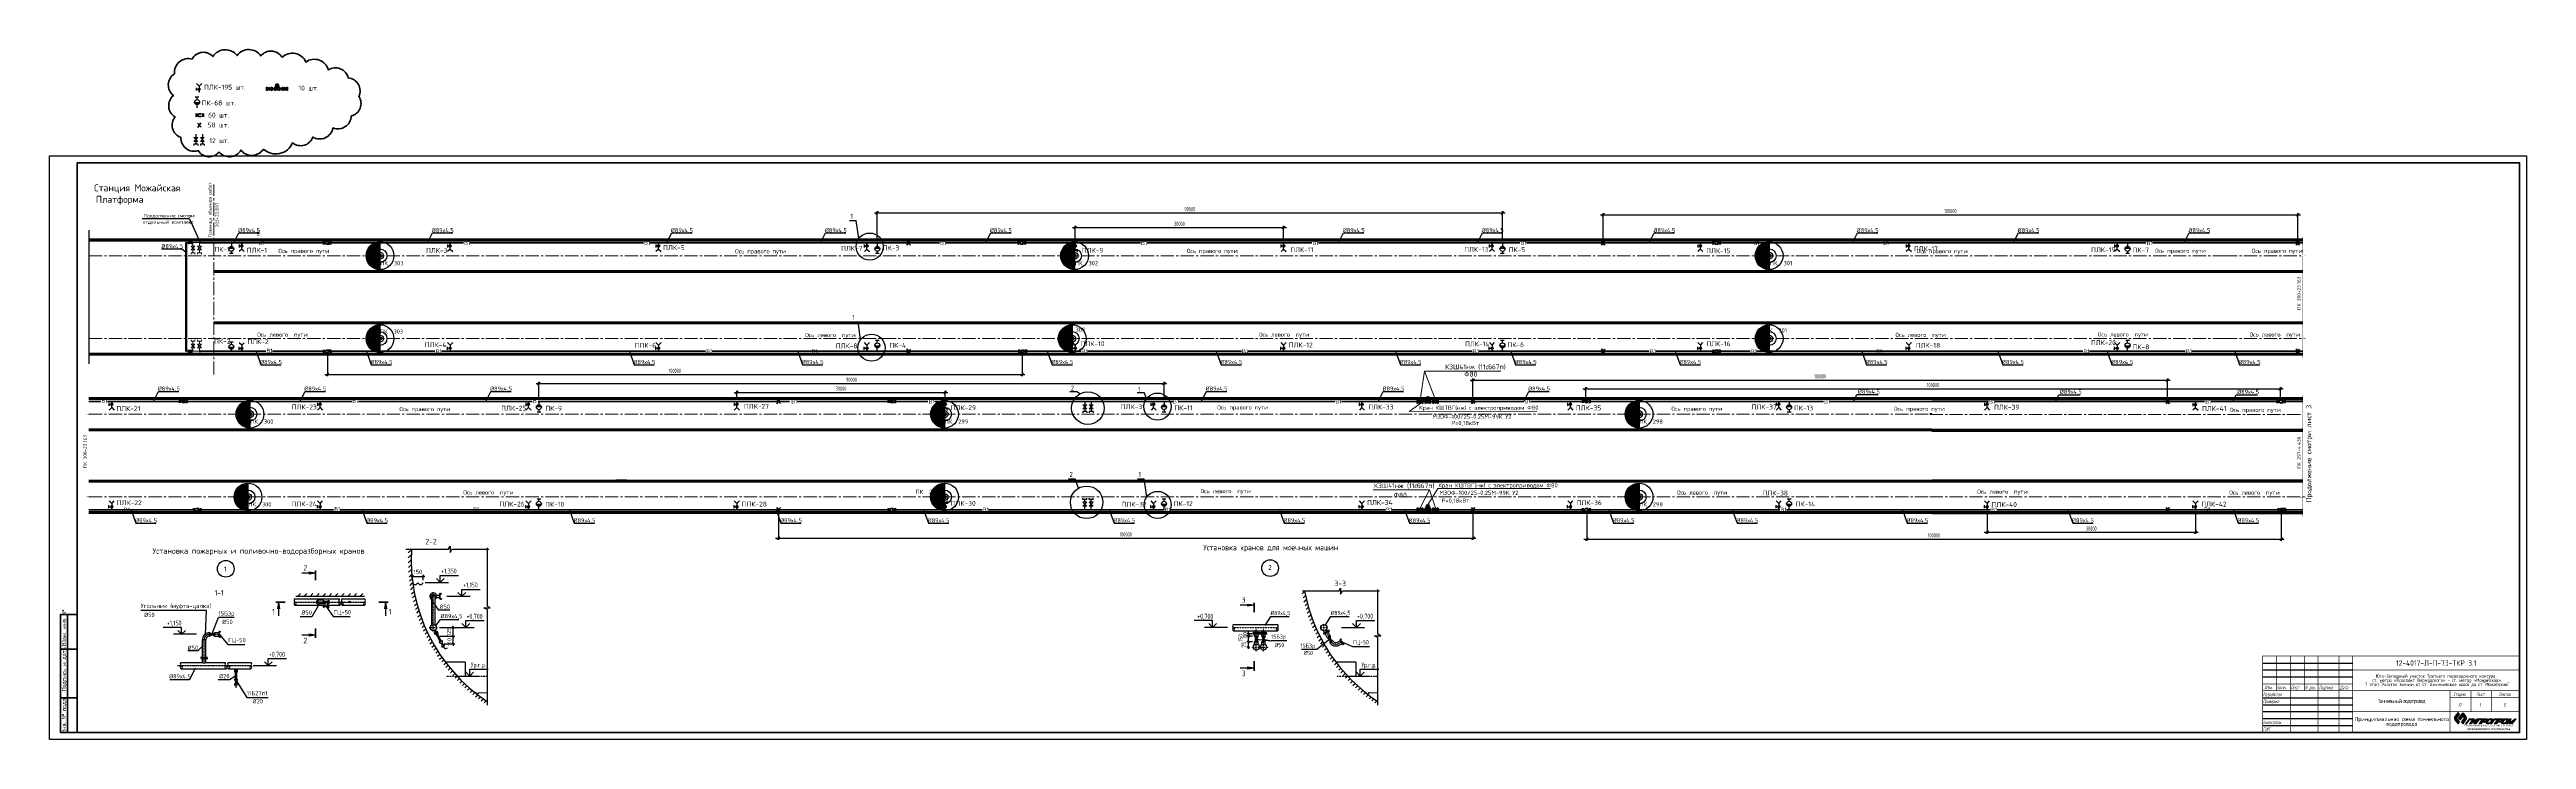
# Paper-space layout 'л2-л8' of a CAD drawing. Header units: millimetres. Extents: x 10032 to 18918, y -3051 to 627.
# Drawn here: x 10042 to 11825, y -1195 to -699 of the extents above; entities that cross this region are included whole.
import ezdxf
from ezdxf.enums import TextEntityAlignment as Align

# ---------------------------------------------------------------- set-up
doc = ezdxf.new("R2010")
doc.units = ezdxf.units.MM
doc.header["$LTSCALE"] = 0.5
for name, pattern in [('CENTER', [2, 1.25, -0.25, 0.25, -0.25]), ('CENTER2', [28.575, 19.05, -3.175, 3.175, -3.175]), ('HIDDEN', [0.375, 0.25, -0.125]), ('Геоподоснова$0$12_5020Ж$0${ Cable   Tele }', [0])]:
    doc.linetypes.add(name, pattern=pattern)
for name, color, linetype, lineweight in [('!p_text', 7, 'Continuous', 0), ('1_fragment_plan', 7, 'Continuous', 30), ('1_PK500', 5, 'Continuous', 35), ('1_конструкция', 5, 'Continuous', 35), ('3_Формат', 4, 'Continuous', 60), ('А_Дизайн', 16, 'Continuous', 20), ('А_Конструкции', 4, 'Continuous', 50), ('А_Текст', 255, 'Continuous', 20), ('АР_Оси', 242, 'CENTER2', 18), ('Сети ВК', 4, 'Continuous', 20), ('Штриховка', 8, 'Continuous', 20)]:
    doc.layers.add(name, color=color, linetype=linetype, lineweight=lineweight)
for name, color, linetype in [('0 @ 1', 7, 'Continuous'), ('1_NADPIS', 7, 'Continuous'), ('3_RAZMER', 7, 'Continuous'), ('3_Текст', 7, 'Continuous'), ('DIZAIN', 30, 'Continuous'), ('FORMAT', 7, 'Continuous'), ('NADPISI', 110, 'Continuous'), ('OTMETKI', 2, 'Continuous'), ('ВК_конструкции', 7, 'Continuous'), ('ВК_надписи', 7, 'Continuous'), ('ВК_отметки', 9, 'Continuous'), ('ВК_сети', 4, 'Continuous'), ('ГТ_Конструкции', 2, 'Continuous'), ('ГТ_ПК', 2, 'Continuous'), ('ГТ_ПК @ 0.25', 2, 'Continuous'), ('ГТ_ПК @ 0.5', 2, 'Continuous'), ('ГТ_ПК @ 1', 2, 'Continuous'), ('ГТ_ПК @ 2', 2, 'Continuous'), ('ГТ_ПК @ 4', 2, 'Continuous')]:
    doc.layers.add(name, color=color, linetype=linetype)
doc.styles.add('GOST 2.304', font='CS_Gost2304.shx')
doc.styles.add('ROMANS', font='romans.shx', dxfattribs={"width": 0.8, "height": 1.75})
doc.styles.add('RS-3-08', font='romans.shx', dxfattribs={"width": 0.8, "height": 3})
doc.styles.add('RS-30-06', font='romans.shx', dxfattribs={"width": 0.6, "height": 3})
doc.styles.add('ГОСТ 2.304', font='CS_Gost2304.shx')
doc.styles.add('ММП', font='isocpeur.ttf', dxfattribs={"width": 0.9})
doc.styles.add('Стандарт ММП', font='isocpeur.ttf')
doc.dimstyles.new('M1000', dxfattribs={"dimtxt": 3, "dimasz": 2, "dimexe": 1.2, "dimexo": 1.5, "dimgap": 1.3, "dimtad": 1, "dimdec": 0, "dimlfac": 1000, "dimrnd": 1, "dimzin": 0, "dimdsep": 46, "dimtxsty": 'RS-3-08', "dimblk1": 'OBLIQUE', "dimblk2": 'OBLIQUE', "dimsah": 1, "dimcen": 0, "dimdle": 1.2, "dimadec": 0, "dimazin": 0, "dimtfac": 1, "dimtdec": 0, "dimtmove": 2, "dimatfit": 3, "dimldrblk": 'ARCHTICK', "dimfxl": 1, "dimtolj": 1, "dimtzin": 0, "dimarcsym": 0})
doc.dimstyles.new('M200$0', dxfattribs={"dimscale": 0, "dimtxt": 3, "dimasz": 2, "dimexe": 1.2, "dimexo": 1.5, "dimgap": 1.2, "dimtad": 1, "dimdec": 0, "dimlfac": 200, "dimrnd": 1, "dimzin": 0, "dimdsep": 46, "dimtxsty": 'RS-30-06', "dimblk1": 'OBLIQUE', "dimblk2": 'OBLIQUE', "dimsah": 1, "dimcen": 2.5, "dimdle": 2, "dimclrt": 9, "dimadec": 0, "dimazin": 0, "dimtfac": 1, "dimtdec": 0, "dimtmove": 2, "dimatfit": 3, "dimldrblk": 'OBLIQUE', "dimfxl": 1.2, "dimtolj": 1, "dimtzin": 0, "dimarcsym": 0})

# ---------------------------------------------------------------- blocks, each defined once
blk = doc.blocks.new('ПК')
at = {"layer": 'ГТ_ПК'}
blk.add_hatch(color=0, dxfattribs=at).paths.add_polyline_path([(0, -2.5, 0.414214), (2.5, 0, 0.414214), (0, 2.5)])
at = {"layer": 'ГТ_ПК', "color": 0}
blk.add_line((0, -2.5), (0, 2.5), dxfattribs=at)
blk.add_circle((0, 0), 2.5, dxfattribs=at)
blk = doc.blocks.new('*U495')
at = {"layer": 'ГТ_ПК @ 0.25', "extrusion": (9.32183e-09, 7.72587e-22, 1), "xscale": 0.2500000000000059, "yscale": 0.2500000000000053, "zscale": 0.2500000000000053, "rotation": 180}
blk.add_blockref('ПК', (10279.6, -847.4, 0), dxfattribs=at)
at = {"layer": 'ГТ_ПК @ 0.5', "extrusion": (9.32183e-09, 7.72587e-22, 1), "xscale": 0.5000000000000185, "yscale": 0.5000000000000173, "zscale": 0.5000000000000173, "rotation": 180}
blk.add_blockref('ПК', (10279.6, -847.4, 0), dxfattribs=at)
at = {"layer": 'ГТ_ПК @ 1', "extrusion": (9.32183e-09, 7.72587e-22, 1), "rotation": 179.9999999999641}
blk.add_blockref('ПК', (10279.6, -847.4, 0), dxfattribs=at)
at = {"layer": 'ГТ_ПК @ 2', "extrusion": (9.32183e-09, 7.72587e-22, 1), "xscale": 2.000000000000074, "yscale": 2.000000000000069, "zscale": 2.000000000000069, "rotation": 180}
blk.add_blockref('ПК', (10279.6, -847.4, 0), dxfattribs=at)
at = {"layer": 'ГТ_ПК @ 4', "extrusion": (9.32183e-09, 7.72587e-22, 1), "xscale": 4.000000000000095, "yscale": 4.000000000000085, "zscale": 4.000000000000085, "rotation": 180}
blk.add_blockref('ПК', (10279.6, -847.4, 0), dxfattribs=at)
blk = doc.blocks.new('*U496')
at = {"layer": 'ГТ_ПК @ 0.25', "extrusion": (9.32183e-09, 7.72587e-22, 1), "xscale": 0.2500000000000059, "yscale": 0.2500000000000053, "zscale": 0.2500000000000053, "rotation": 180}
blk.add_blockref('ПК', (10779.6, -847.4, 0), dxfattribs=at)
at = {"layer": 'ГТ_ПК @ 0.5', "extrusion": (9.32183e-09, 7.72587e-22, 1), "xscale": 0.5000000000000185, "yscale": 0.5000000000000173, "zscale": 0.5000000000000173, "rotation": 180}
blk.add_blockref('ПК', (10779.6, -847.4, 0), dxfattribs=at)
at = {"layer": 'ГТ_ПК @ 1', "extrusion": (9.32183e-09, 7.72587e-22, 1), "rotation": 179.9999999999641}
blk.add_blockref('ПК', (10779.6, -847.4, 0), dxfattribs=at)
at = {"layer": 'ГТ_ПК @ 2', "extrusion": (9.32183e-09, 7.72587e-22, 1), "xscale": 2.000000000000074, "yscale": 2.000000000000069, "zscale": 2.000000000000069, "rotation": 180}
blk.add_blockref('ПК', (10779.6, -847.4, 0), dxfattribs=at)
at = {"layer": 'ГТ_ПК @ 4', "extrusion": (9.32183e-09, 7.72587e-22, 1), "xscale": 4.000000000000095, "yscale": 4.000000000000085, "zscale": 4.000000000000085, "rotation": 180}
blk.add_blockref('ПК', (10779.6, -847.4, 0), dxfattribs=at)
blk = doc.blocks.new('*U497')
at = {"layer": 'ГТ_ПК @ 0.25', "extrusion": (9.32183e-09, 7.72587e-22, 1), "xscale": 0.2500000000000059, "yscale": 0.2500000000000053, "zscale": 0.2500000000000053, "rotation": 180}
blk.add_blockref('ПК', (11279.6, -847.4, 0), dxfattribs=at)
at = {"layer": 'ГТ_ПК @ 0.5', "extrusion": (9.32183e-09, 7.72587e-22, 1), "xscale": 0.5000000000000185, "yscale": 0.5000000000000173, "zscale": 0.5000000000000173, "rotation": 180}
blk.add_blockref('ПК', (11279.6, -847.4, 0), dxfattribs=at)
at = {"layer": 'ГТ_ПК @ 1', "extrusion": (9.32183e-09, 7.72587e-22, 1), "rotation": 179.9999999999641}
blk.add_blockref('ПК', (11279.6, -847.4, 0), dxfattribs=at)
at = {"layer": 'ГТ_ПК @ 2', "extrusion": (9.32183e-09, 7.72587e-22, 1), "xscale": 2.000000000000074, "yscale": 2.000000000000069, "zscale": 2.000000000000069, "rotation": 180}
blk.add_blockref('ПК', (11279.6, -847.4, 0), dxfattribs=at)
at = {"layer": 'ГТ_ПК @ 4', "extrusion": (9.32183e-09, 7.72587e-22, 1), "xscale": 4.000000000000095, "yscale": 4.000000000000085, "zscale": 4.000000000000085, "rotation": 180}
blk.add_blockref('ПК', (11279.6, -847.4, 0), dxfattribs=at)
blk = doc.blocks.new('*U498')
at = {"layer": 'ГТ_ПК @ 0.25', "extrusion": (9.32183e-09, 7.72587e-22, 1), "xscale": 0.2500000000000059, "yscale": 0.2500000000000053, "zscale": 0.2500000000000053, "rotation": 180}
blk.add_blockref('ПК', (10279.6, -907, 0), dxfattribs=at)
at = {"layer": 'ГТ_ПК @ 0.5', "extrusion": (9.32183e-09, 7.72587e-22, 1), "xscale": 0.5000000000000185, "yscale": 0.5000000000000173, "zscale": 0.5000000000000173, "rotation": 180}
blk.add_blockref('ПК', (10279.6, -907, 0), dxfattribs=at)
at = {"layer": 'ГТ_ПК @ 1', "extrusion": (9.32183e-09, 7.72587e-22, 1), "rotation": 179.9999999999641}
blk.add_blockref('ПК', (10279.6, -907, 0), dxfattribs=at)
at = {"layer": 'ГТ_ПК @ 2', "extrusion": (9.32183e-09, 7.72587e-22, 1), "xscale": 2.000000000000074, "yscale": 2.000000000000069, "zscale": 2.000000000000069, "rotation": 180}
blk.add_blockref('ПК', (10279.6, -907, 0), dxfattribs=at)
at = {"layer": 'ГТ_ПК @ 4', "extrusion": (9.32183e-09, 7.72587e-22, 1), "xscale": 4.000000000000095, "yscale": 4.000000000000085, "zscale": 4.000000000000085, "rotation": 180}
blk.add_blockref('ПК', (10279.6, -907, 0), dxfattribs=at)
blk = doc.blocks.new('*U499')
at = {"layer": 'ГТ_ПК @ 0.25', "extrusion": (9.32183e-09, 7.72587e-22, 1), "xscale": 0.2500000000000059, "yscale": 0.2500000000000053, "zscale": 0.2500000000000053, "rotation": 180}
blk.add_blockref('ПК', (10777.9, -907, 0), dxfattribs=at)
at = {"layer": 'ГТ_ПК @ 0.5', "extrusion": (9.32183e-09, 7.72587e-22, 1), "xscale": 0.5000000000000185, "yscale": 0.5000000000000173, "zscale": 0.5000000000000173, "rotation": 180}
blk.add_blockref('ПК', (10777.9, -907, 0), dxfattribs=at)
at = {"layer": 'ГТ_ПК @ 1', "extrusion": (9.32183e-09, 7.72587e-22, 1), "rotation": 179.9999999999641}
blk.add_blockref('ПК', (10777.9, -907, 0), dxfattribs=at)
at = {"layer": 'ГТ_ПК @ 2', "extrusion": (9.32183e-09, 7.72587e-22, 1), "xscale": 2.000000000000074, "yscale": 2.000000000000069, "zscale": 2.000000000000069, "rotation": 180}
blk.add_blockref('ПК', (10777.9, -907, 0), dxfattribs=at)
at = {"layer": 'ГТ_ПК @ 4', "extrusion": (9.32183e-09, 7.72587e-22, 1), "xscale": 4.000000000000095, "yscale": 4.000000000000085, "zscale": 4.000000000000085, "rotation": 180}
blk.add_blockref('ПК', (10777.9, -907, 0), dxfattribs=at)
blk = doc.blocks.new('*U500')
at = {"layer": 'ГТ_ПК @ 0.25', "extrusion": (9.32183e-09, 7.72587e-22, 1), "xscale": 0.2500000000000059, "yscale": 0.2500000000000053, "zscale": 0.2500000000000053, "rotation": 180}
blk.add_blockref('ПК', (11279.6, -907, 0), dxfattribs=at)
at = {"layer": 'ГТ_ПК @ 0.5', "extrusion": (9.32183e-09, 7.72587e-22, 1), "xscale": 0.5000000000000185, "yscale": 0.5000000000000173, "zscale": 0.5000000000000173, "rotation": 180}
blk.add_blockref('ПК', (11279.6, -907, 0), dxfattribs=at)
at = {"layer": 'ГТ_ПК @ 1', "extrusion": (9.32183e-09, 7.72587e-22, 1), "rotation": 179.9999999999641}
blk.add_blockref('ПК', (11279.6, -907, 0), dxfattribs=at)
at = {"layer": 'ГТ_ПК @ 2', "extrusion": (9.32183e-09, 7.72587e-22, 1), "xscale": 2.000000000000074, "yscale": 2.000000000000069, "zscale": 2.000000000000069, "rotation": 180}
blk.add_blockref('ПК', (11279.6, -907, 0), dxfattribs=at)
at = {"layer": 'ГТ_ПК @ 4', "extrusion": (9.32183e-09, 7.72587e-22, 1), "xscale": 4.000000000000095, "yscale": 4.000000000000085, "zscale": 4.000000000000085, "rotation": 180}
blk.add_blockref('ПК', (11279.6, -907, 0), dxfattribs=at)
blk = doc.blocks.new('*U440')
at = {"color": 0, "lineweight": 25, "ltscale": 100}
blk.add_line((230, 5), (415, 5), dxfattribs=at)
at = {"layer": 'FORMAT', "color": 7, "lineweight": 25}
blk.add_lwpolyline([(0, 0), (0, 420), (1783, 420), (1783, 0), (0, 0)], dxfattribs=at)
at = {"layer": 'FORMAT', "color": 7, "lineweight": 60}
for points in [[(20, 5), (20, 415), (1778, 415), (1778, 5), (20, 5)], [(20, 5), (8, 5), (8, 90), (20, 90)], [(13, 5), (13, 90)], [(8, 65), (20, 65)], [(8, 30), (20, 30)]]:
    blk.add_lwpolyline(points, dxfattribs=at)
at = {"layer": 'FORMAT', "color": 7, "style": 'ММП', "width": 0.85}
for s, p in [('Взам. инв. №', (11.9, 67.2)), ('Подпись и дата', (11.9, 34.8))]:
    blk.add_text(s, height=3, rotation=90, dxfattribs=at).set_placement(p)
blk.add_text('Инв. № подл.', height=3, rotation=90, dxfattribs=at).set_placement((11.9, 17.4), align=Align.CENTER)
blk = doc.blocks.new('*U579')
at = {"layer": 'ГТ_ПК @ 0.25', "extrusion": (9.32183e-09, 7.72587e-22, 1), "xscale": 0.250000000000006, "yscale": 0.2500000000000053, "zscale": 0.2500000000000053, "rotation": 180}
blk.add_blockref('ПК', (10186, -961.4, 0), dxfattribs=at)
at = {"layer": 'ГТ_ПК @ 0.5', "extrusion": (9.32183e-09, 7.72587e-22, 1), "xscale": 0.5000000000000187, "yscale": 0.5000000000000173, "zscale": 0.5000000000000173, "rotation": 180}
blk.add_blockref('ПК', (10186, -961.4, 0), dxfattribs=at)
at = {"layer": 'ГТ_ПК @ 1', "extrusion": (9.32183e-09, 7.72587e-22, 1), "rotation": 179.9999999999641}
blk.add_blockref('ПК', (10186, -961.4, 0), dxfattribs=at)
at = {"layer": 'ГТ_ПК @ 2', "extrusion": (9.32183e-09, 7.72587e-22, 1), "xscale": 2.000000000000075, "yscale": 2.000000000000069, "zscale": 2.000000000000069, "rotation": 180}
blk.add_blockref('ПК', (10186, -961.4, 0), dxfattribs=at)
at = {"layer": 'ГТ_ПК @ 4', "extrusion": (9.32183e-09, 7.72587e-22, 1), "xscale": 4.000000000000096, "yscale": 4.000000000000085, "zscale": 4.000000000000085, "rotation": 180}
blk.add_blockref('ПК', (10186, -961.4, 0), dxfattribs=at)
blk = doc.blocks.new('*U580')
at = {"layer": 'ГТ_ПК @ 0.25', "extrusion": (9.32183e-09, 7.72587e-22, 1), "xscale": 0.250000000000006, "yscale": 0.2500000000000053, "zscale": 0.2500000000000053, "rotation": 180}
blk.add_blockref('ПК', (10686, -961.4, 0), dxfattribs=at)
at = {"layer": 'ГТ_ПК @ 0.5', "extrusion": (9.32183e-09, 7.72587e-22, 1), "xscale": 0.5000000000000187, "yscale": 0.5000000000000173, "zscale": 0.5000000000000173, "rotation": 180}
blk.add_blockref('ПК', (10686, -961.4, 0), dxfattribs=at)
at = {"layer": 'ГТ_ПК @ 1', "extrusion": (9.32183e-09, 7.72587e-22, 1), "rotation": 179.9999999999641}
blk.add_blockref('ПК', (10686, -961.4, 0), dxfattribs=at)
at = {"layer": 'ГТ_ПК @ 2', "extrusion": (9.32183e-09, 7.72587e-22, 1), "xscale": 2.000000000000075, "yscale": 2.000000000000069, "zscale": 2.000000000000069, "rotation": 180}
blk.add_blockref('ПК', (10686, -961.4, 0), dxfattribs=at)
at = {"layer": 'ГТ_ПК @ 4', "extrusion": (9.32183e-09, 7.72587e-22, 1), "xscale": 4.000000000000096, "yscale": 4.000000000000085, "zscale": 4.000000000000085, "rotation": 180}
blk.add_blockref('ПК', (10686, -961.4, 0), dxfattribs=at)
blk = doc.blocks.new('*U581')
at = {"layer": 'ГТ_ПК @ 0.25', "extrusion": (9.32183e-09, 7.72587e-22, 1), "xscale": 0.250000000000006, "yscale": 0.2500000000000053, "zscale": 0.2500000000000053, "rotation": 180}
blk.add_blockref('ПК', (11186, -961.4, 0), dxfattribs=at)
at = {"layer": 'ГТ_ПК @ 0.5', "extrusion": (9.32183e-09, 7.72587e-22, 1), "xscale": 0.5000000000000187, "yscale": 0.5000000000000173, "zscale": 0.5000000000000173, "rotation": 180}
blk.add_blockref('ПК', (11186, -961.4, 0), dxfattribs=at)
at = {"layer": 'ГТ_ПК @ 1', "extrusion": (9.32183e-09, 7.72587e-22, 1), "rotation": 179.9999999999641}
blk.add_blockref('ПК', (11186, -961.4, 0), dxfattribs=at)
at = {"layer": 'ГТ_ПК @ 2', "extrusion": (9.32183e-09, 7.72587e-22, 1), "xscale": 2.000000000000075, "yscale": 2.000000000000069, "zscale": 2.000000000000069, "rotation": 180}
blk.add_blockref('ПК', (11186, -961.4, 0), dxfattribs=at)
at = {"layer": 'ГТ_ПК @ 4', "extrusion": (9.32183e-09, 7.72587e-22, 1), "xscale": 4.000000000000096, "yscale": 4.000000000000085, "zscale": 4.000000000000085, "rotation": 180}
blk.add_blockref('ПК', (11186, -961.4, 0), dxfattribs=at)
blk = doc.blocks.new('*U582')
at = {"layer": 'ГТ_ПК @ 0.25', "extrusion": (9.32183e-09, 7.72587e-22, 1), "xscale": 0.250000000000006, "yscale": 0.2500000000000053, "zscale": 0.2500000000000053, "rotation": 180}
blk.add_blockref('ПК', (10184.6, -1021, 0), dxfattribs=at)
at = {"layer": 'ГТ_ПК @ 0.5', "extrusion": (9.32183e-09, 7.72587e-22, 1), "xscale": 0.5000000000000187, "yscale": 0.5000000000000173, "zscale": 0.5000000000000173, "rotation": 180}
blk.add_blockref('ПК', (10184.6, -1021, 0), dxfattribs=at)
at = {"layer": 'ГТ_ПК @ 1', "extrusion": (9.32183e-09, 7.72587e-22, 1), "rotation": 179.9999999999641}
blk.add_blockref('ПК', (10184.6, -1021, 0), dxfattribs=at)
at = {"layer": 'ГТ_ПК @ 2', "extrusion": (9.32183e-09, 7.72587e-22, 1), "xscale": 2.000000000000075, "yscale": 2.000000000000069, "zscale": 2.000000000000069, "rotation": 180}
blk.add_blockref('ПК', (10184.6, -1021, 0), dxfattribs=at)
at = {"layer": 'ГТ_ПК @ 4', "extrusion": (9.32183e-09, 7.72587e-22, 1), "xscale": 4.000000000000096, "yscale": 4.000000000000085, "zscale": 4.000000000000085, "rotation": 180}
blk.add_blockref('ПК', (10184.6, -1021, 0), dxfattribs=at)
blk = doc.blocks.new('*U583')
at = {"layer": 'ГТ_ПК @ 0.25', "extrusion": (9.32183e-09, 7.72587e-22, 1), "xscale": 0.250000000000006, "yscale": 0.2500000000000053, "zscale": 0.2500000000000053, "rotation": 180}
blk.add_blockref('ПК', (10686, -1021, 0), dxfattribs=at)
at = {"layer": 'ГТ_ПК @ 0.5', "extrusion": (9.32183e-09, 7.72587e-22, 1), "xscale": 0.5000000000000187, "yscale": 0.5000000000000173, "zscale": 0.5000000000000173, "rotation": 180}
blk.add_blockref('ПК', (10686, -1021, 0), dxfattribs=at)
at = {"layer": 'ГТ_ПК @ 1', "extrusion": (9.32183e-09, 7.72587e-22, 1), "rotation": 179.9999999999641}
blk.add_blockref('ПК', (10686, -1021, 0), dxfattribs=at)
at = {"layer": 'ГТ_ПК @ 2', "extrusion": (9.32183e-09, 7.72587e-22, 1), "xscale": 2.000000000000075, "yscale": 2.000000000000069, "zscale": 2.000000000000069, "rotation": 180}
blk.add_blockref('ПК', (10686, -1021, 0), dxfattribs=at)
at = {"layer": 'ГТ_ПК @ 4', "extrusion": (9.32183e-09, 7.72587e-22, 1), "xscale": 4.000000000000096, "yscale": 4.000000000000085, "zscale": 4.000000000000085, "rotation": 180}
blk.add_blockref('ПК', (10686, -1021, 0), dxfattribs=at)
blk = doc.blocks.new('*U584')
at = {"layer": 'ГТ_ПК @ 0.25', "extrusion": (9.32183e-09, 7.72587e-22, 1), "xscale": 0.250000000000006, "yscale": 0.2500000000000053, "zscale": 0.2500000000000053, "rotation": 180}
blk.add_blockref('ПК', (11186, -1021, 0), dxfattribs=at)
at = {"layer": 'ГТ_ПК @ 0.5', "extrusion": (9.32183e-09, 7.72587e-22, 1), "xscale": 0.5000000000000187, "yscale": 0.5000000000000173, "zscale": 0.5000000000000173, "rotation": 180}
blk.add_blockref('ПК', (11186, -1021, 0), dxfattribs=at)
at = {"layer": 'ГТ_ПК @ 1', "extrusion": (9.32183e-09, 7.72587e-22, 1), "rotation": 179.9999999999641}
blk.add_blockref('ПК', (11186, -1021, 0), dxfattribs=at)
at = {"layer": 'ГТ_ПК @ 2', "extrusion": (9.32183e-09, 7.72587e-22, 1), "xscale": 2.000000000000075, "yscale": 2.000000000000069, "zscale": 2.000000000000069, "rotation": 180}
blk.add_blockref('ПК', (11186, -1021, 0), dxfattribs=at)
at = {"layer": 'ГТ_ПК @ 4', "extrusion": (9.32183e-09, 7.72587e-22, 1), "xscale": 4.000000000000096, "yscale": 4.000000000000085, "zscale": 4.000000000000085, "rotation": 180}
blk.add_blockref('ПК', (11186, -1021, 0), dxfattribs=at)
blk = doc.blocks.new('RAZ')
at = {"layer": '1_fragment_plan'}
for q in [(5, 5.7), (5, 4.3), (10, 5)]:
    blk.add_line((0, 5), q, dxfattribs=at)
at = {"layer": '1_fragment_plan', "color": 4, "const_width": 1.2}
blk.add_lwpolyline([(0, 7), (0, 0)], dxfattribs=at)
blk = doc.blocks.new('_raznl')
at = {"layer": 'DIZAIN', "rotation": 90}
blk.add_blockref('RAZ', (0, 0), dxfattribs=at)
at = {"layer": 'DIZAIN', "color": 4, "style": 'ROMANS', "width": 0.8, "flags": 4}
blk.add_attdef('N', text='', height=4, dxfattribs=at).set_placement((-7.5, 5), align=Align.RIGHT)
blk = doc.blocks.new('_razpv')
at = {"layer": 'DIZAIN', "xscale": -1}
blk.add_blockref('RAZ', (0, 0), dxfattribs=at)
at = {"layer": 'DIZAIN', "color": 4, "style": 'ROMANS', "width": 0.8, "flags": 4}
blk.add_attdef('N', text='', height=4, dxfattribs=at).set_placement((-7.5, 8.8), align=Align.MIDDLE)
blk = doc.blocks.new('_otmp')
at = {"layer": 'ВК_отметки'}
blk.add_line((4.2, 0), (20.9, 0), dxfattribs=at)
at = {"layer": 'ВК_отметки', "linetype": 'Continuous'}
blk.add_lwpolyline([(15, 0), (12.2, 2.8)], dxfattribs=at)
at = {"layer": 'ВК_отметки'}
for points in [[(15, 0), (15, 5), (28.2, 5)], [(15, 0), (17.8, 2.8)]]:
    blk.add_lwpolyline(points, dxfattribs=at)
at = {"layer": 'ВК_отметки', "style": 'ROMANS', "width": 0.7, "flags": 4}
blk.add_attdef('О', text='', height=3.5, dxfattribs=at).set_placement((21.2, 6.4), align=Align.CENTER)
blk = doc.blocks.new('_razg')
at = {"layer": 'DIZAIN', "color": 4, "style": 'ROMANS', "width": 0.8, "flags": 4}
blk.add_attdef('N-N', text='', height=4, dxfattribs=at).set_placement((0.1, 3.6), align=Align.MIDDLE)
blk = doc.blocks.new('_Oblique')
at = {"linetype": 'ByBlock', "lineweight": 30}
blk.add_line((-0.5, -0.5), (0.5, 0.5), dxfattribs=at)
blk = doc.blocks.new('*D90')
at = {"layer": 'Defpoints', "color": 0, "lineweight": 100, "ltscale": 0.5}
for p in [(10321.5, -1121.2), (10332.3, -1121.2), (10324.2, -1126.7)]:
    blk.add_point(p, dxfattribs=at)
at = {"layer": 'ВК_надписи', "color": 7, "lineweight": -2, "ltscale": 0.5}
for p, q in [((10323, -1121.2), (10333.5, -1121.2)), ((10332.3, -1121.2), (10332.3, -1119.7)), ((10332.3, -1126.7), (10332.3, -1121.2)), ((10325.7, -1126.7), (10333.5, -1126.7)), ((10332.3, -1126.7), (10332.3, -1128.2))]:
    blk.add_line(p, q, dxfattribs=at)
at = {"layer": 'ВК_надписи', "color": 7, "lineweight": -2, "ltscale": 0.5, "xscale": 1.5, "yscale": 1.5, "zscale": 1.5}
for p, rotation in [((10332.3, -1121.2), 270), ((10332.3, -1126.7), 90)]:
    blk.add_blockref('_Oblique', p, dxfattribs=dict(at, rotation=rotation))
at = {"layer": 'ВК_надписи', "color": 7, "ltscale": 0.5, "insert": (10329.6, -1125.3), "char_height": 3, "attachment_point": 5, "rotation": 90, "style": 'Стандарт ММП'}
blk.add_mtext('\\A1;110', dxfattribs=at)
blk = doc.blocks.new('*D91')
at = {"layer": 'Defpoints', "color": 0, "lineweight": 100, "ltscale": 0.5}
for p in [(10320.9, -1115), (10321.3, -1121.2), (10332.3, -1115)]:
    blk.add_point(p, dxfattribs=at)
at = {"layer": 'ВК_надписи', "color": 7, "lineweight": -2, "ltscale": 0.5}
for p, q in [((10322.4, -1115), (10333.5, -1115)), ((10322.8, -1121.2), (10333.5, -1121.2)), ((10332.3, -1122.4), (10332.3, -1113.8))]:
    blk.add_line(p, q, dxfattribs=at)
at = {"layer": 'ВК_надписи', "color": 7, "lineweight": -2, "ltscale": 0.5, "xscale": 1.5, "yscale": 1.5, "zscale": 1.5}
for p, rotation in [((10332.3, -1115), 90), ((10332.3, -1121.2), 270)]:
    blk.add_blockref('_Oblique', p, dxfattribs=dict(at, rotation=rotation))
at = {"layer": 'ВК_надписи', "color": 7, "ltscale": 0.5, "insert": (10329.3, -1118), "char_height": 3, "attachment_point": 5, "rotation": 90, "style": 'Стандарт ММП'}
blk.add_mtext('\\A1;125', dxfattribs=at)
blk = doc.blocks.new('*D92')
at = {"layer": 'Defpoints', "color": 0, "lineweight": 30}
for p in [(10904.8, -1125.3), (10907, -1129), (10909.2, -1125.3)]:
    blk.add_point(p, dxfattribs=at)
at = {"layer": 'ВК_сети', "color": 7, "lineweight": -2}
for p, q in [((10907.7, -1125.3), (10903.6, -1125.3)), ((10905.5, -1129), (10903.6, -1129)), ((10904.8, -1130.2), (10904.8, -1124.1))]:
    blk.add_line(p, q, dxfattribs=at)
at = {"layer": 'ВК_сети', "color": 7, "lineweight": -2, "xscale": 1.5, "yscale": 1.5, "zscale": 1.5}
for p, rotation in [((10904.8, -1125.3), 90), ((10904.8, -1129), 270)]:
    blk.add_blockref('_Oblique', p, dxfattribs=dict(at, rotation=rotation))
at = {"layer": 'ВК_сети', "color": 7, "lineweight": 30, "insert": (10901.5, -1127.4), "char_height": 3, "attachment_point": 5, "rotation": 90, "style": 'RS-3-08'}
blk.add_mtext('\\A1;75', dxfattribs=at)
blk = doc.blocks.new('*D93')
at = {"layer": 'Defpoints', "color": 0, "lineweight": 30}
for p in [(10904.8, -1121.2), (10909.2, -1121.2), (10909.2, -1125.3)]:
    blk.add_point(p, dxfattribs=at)
at = {"layer": 'ВК_сети', "color": 7, "lineweight": -2}
for p, q in [((10907.7, -1121.2), (10903.6, -1121.2)), ((10904.8, -1126.5), (10904.8, -1120)), ((10907.7, -1125.3), (10903.6, -1125.3))]:
    blk.add_line(p, q, dxfattribs=at)
at = {"layer": 'ВК_сети', "color": 7, "lineweight": -2, "xscale": 1.5, "yscale": 1.5, "zscale": 1.5}
for p, rotation in [((10904.8, -1121.2), 90), ((10904.8, -1125.3), 270)]:
    blk.add_blockref('_Oblique', p, dxfattribs=dict(at, rotation=rotation))
at = {"layer": 'ВК_сети', "color": 7, "lineweight": 30, "insert": (10899.1, -1122.4), "char_height": 3, "attachment_point": 5, "rotation": 90, "style": 'RS-3-08'}
blk.add_mtext('\\A1;150', dxfattribs=at)
blk = doc.blocks.new('*D94')
at = {"layer": 'Defpoints', "color": 0, "lineweight": 30}
for p in [(10904.8, -1119.5), (10909.2, -1119.5), (10909.2, -1121.2)]:
    blk.add_point(p, dxfattribs=at)
at = {"layer": 'ВК_сети', "color": 7, "lineweight": -2}
for p, q in [((10907.7, -1119.5), (10903.6, -1119.5)), ((10907.7, -1121.2), (10903.6, -1121.2)), ((10904.8, -1119.5), (10904.8, -1118)), ((10904.8, -1121.2), (10904.8, -1119.5)), ((10904.8, -1121.2), (10904.8, -1122.7))]:
    blk.add_line(p, q, dxfattribs=at)
at = {"layer": 'ВК_сети', "color": 7, "lineweight": -2, "xscale": 1.5, "yscale": 1.5, "zscale": 1.5}
for p, rotation in [((10904.8, -1119.5), 270), ((10904.8, -1121.2), 90)]:
    blk.add_blockref('_Oblique', p, dxfattribs=dict(at, rotation=rotation))
at = {"layer": 'ВК_сети', "color": 7, "lineweight": 30, "insert": (10902.4, -1120.4), "char_height": 3, "attachment_point": 5, "rotation": 90, "style": 'RS-3-08'}
blk.add_mtext('\\A1;80', dxfattribs=at)
blk = doc.blocks.new('*D116')
at = {"layer": 'Defpoints', "color": 0, "lineweight": -2}
for p, q in [((10635.6, -816.6), (11089.6, -816.6)), ((10637.6, -836.7), (10637.6, -815.4)), ((11087.6, -836.7), (11087.6, -815.4))]:
    blk.add_line(p, q, dxfattribs=at)
at = {"layer": 'Defpoints', "color": 0, "linetype": 'Continuous', "lineweight": 50}
for p in [(11087.6, -816.6), (10637.6, -838.2, 0), (11087.6, -838.2, 0)]:
    blk.add_point(p, dxfattribs=at)
at = {"layer": 'Defpoints', "color": 0, "linetype": 'Continuous', "lineweight": -2, "xscale": 2, "yscale": 2, "zscale": 2, "rotation": 180}
blk.add_blockref('_Oblique', (10637.6, -816.6), dxfattribs=at)
at = {"layer": 'Defpoints', "color": 0, "linetype": 'Continuous', "lineweight": -2, "xscale": 2, "yscale": 2, "zscale": 2}
blk.add_blockref('_Oblique', (11087.6, -816.6), dxfattribs=at)
at = {"layer": 'Defpoints', "color": 9, "linetype": 'Continuous', "lineweight": 30, "insert": (10862.6, -813.9), "char_height": 3, "attachment_point": 5, "style": 'RS-30-06'}
blk.add_mtext('\\A1;90000', dxfattribs=at)
blk = doc.blocks.new('*D117')
at = {"layer": 'Defpoints', "color": 0, "lineweight": -2}
for p, q in [((10778.1, -827.1), (10932.1, -827.1)), ((10780.1, -836.7), (10780.1, -825.9)), ((10930.1, -836.7), (10930.1, -825.9))]:
    blk.add_line(p, q, dxfattribs=at)
at = {"layer": 'Defpoints', "color": 0, "linetype": 'Continuous', "lineweight": 50}
for p in [(10930.1, -827.1), (10780.1, -838.2, 0), (10930.1, -838.2, 0)]:
    blk.add_point(p, dxfattribs=at)
at = {"layer": 'Defpoints', "color": 0, "linetype": 'Continuous', "lineweight": -2, "xscale": 2, "yscale": 2, "zscale": 2, "rotation": 180}
blk.add_blockref('_Oblique', (10780.1, -827.1), dxfattribs=at)
at = {"layer": 'Defpoints', "color": 0, "linetype": 'Continuous', "lineweight": -2, "xscale": 2, "yscale": 2, "zscale": 2}
blk.add_blockref('_Oblique', (10930.1, -827.1), dxfattribs=at)
at = {"layer": 'Defpoints', "color": 9, "linetype": 'Continuous', "lineweight": 30, "insert": (10855.1, -824.4), "char_height": 3, "attachment_point": 5, "style": 'RS-30-06'}
blk.add_mtext('\\A1;30000', dxfattribs=at)
blk = doc.blocks.new('*D118')
at = {"layer": 'Defpoints', "color": 0, "lineweight": -2}
for p, q in [((11158.1, -817.9), (11662.1, -817.9)), ((11160.1, -836.7), (11160.1, -816.7)), ((11660.1, -836.7), (11660.1, -816.7))]:
    blk.add_line(p, q, dxfattribs=at)
at = {"layer": 'Defpoints', "color": 0, "linetype": 'Continuous', "lineweight": 50}
for p in [(11660.1, -817.9), (11160.1, -838.2), (11660.1, -838.2)]:
    blk.add_point(p, dxfattribs=at)
at = {"layer": 'Defpoints', "color": 0, "linetype": 'Continuous', "lineweight": -2, "xscale": 2, "yscale": 2, "zscale": 2, "rotation": 180}
blk.add_blockref('_Oblique', (11160.1, -817.9), dxfattribs=at)
at = {"layer": 'Defpoints', "color": 0, "linetype": 'Continuous', "lineweight": -2, "xscale": 2, "yscale": 2, "zscale": 2}
blk.add_blockref('_Oblique', (11660.1, -817.9), dxfattribs=at)
at = {"layer": 'Defpoints', "color": 9, "linetype": 'Continuous', "lineweight": 30, "insert": (11410.1, -815.2), "char_height": 3, "attachment_point": 5, "style": 'RS-30-06'}
blk.add_mtext('\\A1;100000', dxfattribs=at)
blk = doc.blocks.new('*D119')
at = {"layer": 'Defpoints', "color": 0, "lineweight": -2}
for p, q in [((10536.5, -950.7), (10536.5, -944.5)), ((10686.5, -950.7), (10686.5, -944.5)), ((10534.5, -945.7), (10688.5, -945.7))]:
    blk.add_line(p, q, dxfattribs=at)
at = {"layer": 'Defpoints', "color": 0, "linetype": 'Continuous', "lineweight": 50}
for p in [(10536.5, -952.2, 0), (10686.5, -945.7), (10686.5, -952.2, 0)]:
    blk.add_point(p, dxfattribs=at)
at = {"layer": 'Defpoints', "color": 0, "linetype": 'Continuous', "lineweight": -2, "xscale": 2, "yscale": 2, "zscale": 2, "rotation": 180}
blk.add_blockref('_Oblique', (10536.5, -945.7), dxfattribs=at)
at = {"layer": 'Defpoints', "color": 0, "linetype": 'Continuous', "lineweight": -2, "xscale": 2, "yscale": 2, "zscale": 2}
blk.add_blockref('_Oblique', (10686.5, -945.7), dxfattribs=at)
at = {"layer": 'Defpoints', "color": 9, "linetype": 'Continuous', "lineweight": 30, "insert": (10611.5, -943), "char_height": 3, "attachment_point": 5, "style": 'RS-30-06'}
blk.add_mtext('\\A1;30000', dxfattribs=at)
blk = doc.blocks.new('*D120')
at = {"layer": 'Defpoints', "color": 0, "lineweight": -2}
for p, q in [((11148.3, -1031.7), (11148.3, -1052.5)), ((11648.3, -1031.7), (11648.3, -1052.5)), ((11146.3, -1051.3), (11650.3, -1051.3))]:
    blk.add_line(p, q, dxfattribs=at)
at = {"layer": 'Defpoints', "color": 0, "linetype": 'Continuous', "lineweight": 30}
for p in [(11148.3, -1030.2, 0), (11648.3, -1030.2, 0), (11648.3, -1051.3)]:
    blk.add_point(p, dxfattribs=at)
at = {"layer": 'Defpoints', "color": 0, "linetype": 'Continuous', "lineweight": -2, "xscale": 2, "yscale": 2, "zscale": 2, "rotation": 180}
blk.add_blockref('_Oblique', (11148.3, -1051.3), dxfattribs=at)
at = {"layer": 'Defpoints', "color": 0, "linetype": 'Continuous', "lineweight": -2, "xscale": 2, "yscale": 2, "zscale": 2}
blk.add_blockref('_Oblique', (11648.3, -1051.3), dxfattribs=at)
at = {"layer": 'Defpoints', "color": 9, "linetype": 'Continuous', "lineweight": 30, "insert": (11398.3, -1048.6), "char_height": 3, "attachment_point": 5, "style": 'RS-30-06'}
blk.add_mtext('\\A1;100000', dxfattribs=at)
blk = doc.blocks.new('*D121')
at = {"layer": 'Defpoints', "color": 0, "lineweight": -2}
for p, q in [((11436.5, -1031.7), (11436.5, -1047.6)), ((11586.5, -1031.7), (11586.5, -1047.6)), ((11434.5, -1046.4), (11588.5, -1046.4))]:
    blk.add_line(p, q, dxfattribs=at)
at = {"layer": 'Defpoints', "color": 0, "linetype": 'Continuous', "lineweight": 30}
for p in [(11436.5, -1030.2, 0), (11586.5, -1030.2, 0), (11586.5, -1046.4)]:
    blk.add_point(p, dxfattribs=at)
at = {"layer": 'Defpoints', "color": 0, "linetype": 'Continuous', "lineweight": -2, "xscale": 2, "yscale": 2, "zscale": 2, "rotation": 180}
blk.add_blockref('_Oblique', (11436.5, -1046.4), dxfattribs=at)
at = {"layer": 'Defpoints', "color": 0, "linetype": 'Continuous', "lineweight": -2, "xscale": 2, "yscale": 2, "zscale": 2}
blk.add_blockref('_Oblique', (11586.5, -1046.4), dxfattribs=at)
at = {"layer": 'Defpoints', "color": 9, "linetype": 'Continuous', "lineweight": 30, "insert": (11511.5, -1043.7), "char_height": 3, "attachment_point": 5, "style": 'RS-30-06'}
blk.add_mtext('\\A1;30000', dxfattribs=at)
blk = doc.blocks.new('*D122')
at = {"layer": 'Defpoints', "color": 0, "lineweight": -2}
for p, q in [((10566.4, -1031.7), (10566.4, -1051.8)), ((11066.4, -1031.7), (11066.4, -1051.8)), ((10564.4, -1050.6), (11068.4, -1050.6))]:
    blk.add_line(p, q, dxfattribs=at)
at = {"layer": 'Defpoints', "color": 0, "linetype": 'Continuous', "lineweight": 30}
for p in [(10566.4, -1030.2), (11066.4, -1030.2), (11066.4, -1050.6)]:
    blk.add_point(p, dxfattribs=at)
at = {"layer": 'Defpoints', "color": 0, "linetype": 'Continuous', "lineweight": -2, "xscale": 2, "yscale": 2, "zscale": 2, "rotation": 180}
blk.add_blockref('_Oblique', (10566.4, -1050.6), dxfattribs=at)
at = {"layer": 'Defpoints', "color": 0, "linetype": 'Continuous', "lineweight": -2, "xscale": 2, "yscale": 2, "zscale": 2}
blk.add_blockref('_Oblique', (11066.4, -1050.6), dxfattribs=at)
at = {"layer": 'Defpoints', "color": 9, "linetype": 'Continuous', "lineweight": 30, "insert": (10816.4, -1047.9), "char_height": 3, "attachment_point": 5, "style": 'RS-30-06'}
blk.add_mtext('\\A1;100000', dxfattribs=at)
blk = doc.blocks.new('*D123')
at = {"layer": 'Defpoints', "color": 0, "lineweight": -2}
for p, q in [((10241.9, -917.7), (10241.9, -934.1)), ((10741.9, -917.7), (10741.9, -934.1)), ((10239.9, -932.9), (10743.9, -932.9))]:
    blk.add_line(p, q, dxfattribs=at)
at = {"layer": 'Defpoints', "color": 0, "linetype": 'Continuous', "lineweight": 30}
for p in [(10241.9, -916.2, 0), (10741.9, -916.2, 0), (10741.9, -932.9)]:
    blk.add_point(p, dxfattribs=at)
at = {"layer": 'Defpoints', "color": 0, "linetype": 'Continuous', "lineweight": -2, "xscale": 2, "yscale": 2, "zscale": 2, "rotation": 180}
blk.add_blockref('_Oblique', (10241.9, -932.9), dxfattribs=at)
at = {"layer": 'Defpoints', "color": 0, "linetype": 'Continuous', "lineweight": -2, "xscale": 2, "yscale": 2, "zscale": 2}
blk.add_blockref('_Oblique', (10741.9, -932.9), dxfattribs=at)
at = {"layer": 'Defpoints', "color": 9, "linetype": 'Continuous', "lineweight": 30, "insert": (10491.9, -930.2), "char_height": 3, "attachment_point": 5, "style": 'RS-30-06'}
blk.add_mtext('\\A1;100000', dxfattribs=at)
blk = doc.blocks.new('*D124')
at = {"layer": 'Defpoints', "color": 0, "lineweight": -2}
for p, q in [((10392, -939.3), (10846, -939.3)), ((10394, -950.7), (10394, -938.1)), ((10844, -950.7), (10844, -938.1))]:
    blk.add_line(p, q, dxfattribs=at)
at = {"layer": 'Defpoints', "color": 0, "linetype": 'Continuous', "lineweight": 30}
for p in [(10844, -939.3), (10394, -952.2, 0), (10844, -952.2, 0)]:
    blk.add_point(p, dxfattribs=at)
at = {"layer": 'Defpoints', "color": 0, "linetype": 'Continuous', "lineweight": -2, "xscale": 2, "yscale": 2, "zscale": 2, "rotation": 180}
blk.add_blockref('_Oblique', (10394, -939.3), dxfattribs=at)
at = {"layer": 'Defpoints', "color": 0, "linetype": 'Continuous', "lineweight": -2, "xscale": 2, "yscale": 2, "zscale": 2}
blk.add_blockref('_Oblique', (10844, -939.3), dxfattribs=at)
at = {"layer": 'Defpoints', "color": 9, "linetype": 'Continuous', "lineweight": 30, "insert": (10619, -936.6), "char_height": 3, "attachment_point": 5, "style": 'RS-30-06'}
blk.add_mtext('\\A1;90000', dxfattribs=at)
blk = doc.blocks.new('*D125')
at = {"layer": 'Defpoints', "color": 0, "lineweight": -2}
for p, q in [((11064.4, -936.9), (11568.4, -936.9)), ((11066.4, -950.7), (11066.4, -935.7)), ((11566.4, -950.9), (11566.4, -935.7))]:
    blk.add_line(p, q, dxfattribs=at)
at = {"layer": 'Defpoints', "color": 0, "linetype": 'Continuous', "lineweight": 30}
for p in [(11566.4, -936.9), (11066.4, -952.2), (11566.4, -952.4, 0)]:
    blk.add_point(p, dxfattribs=at)
at = {"layer": 'Defpoints', "color": 0, "linetype": 'Continuous', "lineweight": -2, "xscale": 2, "yscale": 2, "zscale": 2, "rotation": 180}
blk.add_blockref('_Oblique', (11066.4, -936.9), dxfattribs=at)
at = {"layer": 'Defpoints', "color": 0, "linetype": 'Continuous', "lineweight": -2, "xscale": 2, "yscale": 2, "zscale": 2}
blk.add_blockref('_Oblique', (11566.4, -936.9), dxfattribs=at)
at = {"layer": 'Defpoints', "color": 9, "linetype": 'Continuous', "lineweight": 30, "insert": (11316.4, -934.2), "char_height": 3, "attachment_point": 5, "style": 'RS-30-06'}
blk.add_mtext('\\A1;100000', dxfattribs=at)
blk = doc.blocks.new('*D126')
at = {"layer": 'Defpoints', "color": 0, "lineweight": -2}
for p, q in [((11145.6, -943.1), (11649.6, -943.1)), ((11147.6, -950.6), (11147.6, -941.9)), ((11647.6, -950.8), (11647.6, -941.9))]:
    blk.add_line(p, q, dxfattribs=at)
at = {"layer": 'Defpoints', "color": 0, "linetype": 'Continuous', "lineweight": 30}
for p in [(11647.6, -943.1), (11147.6, -952.1, 0), (11647.6, -952.3, 0)]:
    blk.add_point(p, dxfattribs=at)
at = {"layer": 'Defpoints', "color": 0, "linetype": 'Continuous', "lineweight": -2, "xscale": 2, "yscale": 2, "zscale": 2, "rotation": 180}
blk.add_blockref('_Oblique', (11147.6, -943.1), dxfattribs=at)
at = {"layer": 'Defpoints', "color": 0, "linetype": 'Continuous', "lineweight": -2, "xscale": 2, "yscale": 2, "zscale": 2}
blk.add_blockref('_Oblique', (11647.6, -943.1), dxfattribs=at)
at = {"layer": 'Defpoints', "color": 9, "linetype": 'Continuous', "lineweight": 30, "insert": (11397.6, -940.4), "char_height": 3, "attachment_point": 5, "style": 'RS-30-06'}
blk.add_mtext('\\A1;100000', dxfattribs=at)
blk = doc.blocks.new('Logo GIPROPROM')
at = {"lineweight": 0, "true_color": 0x5282a3}
h = blk.add_hatch(color=145, dxfattribs=at)
h.dxf.hatch_style = 1
edge = h.paths.add_edge_path()
edge.add_line((5.1, -5.2), (6.8, -7.3))
edge.add_line((6.8, -7.3), (5.8, -8.7))
edge.add_line((5.8, -8.7), (3.5, -5.8))
edge.add_arc((4.8, -4.7), 1.75, 141.3402, 218.6598, ccw=False)
edge.add_line((3.5, -3.6), (5.8, -0.7))
edge.add_line((5.8, -0.7), (6.8, -2))
edge.add_line((6.8, -2), (5.1, -4.2))
edge.add_arc((5.7, -4.7), 0.75, 141.3402, 218.6598)
edge = h.paths.add_edge_path()
edge.add_line((9.3, -8.7), (8.3, -7.3))
edge.add_line((8.3, -7.3), (10.2, -4.8))
edge.add_arc((10.1, -4.7), 0.25, 321.3402, 398.6598)
edge.add_line((10.2, -4.5), (9.5, -3.6))
edge.add_arc((9.3, -3.8), 0.25, 38.6598, 141.3402)
edge.add_line((9.1, -3.6), (7.2, -6))
edge.add_line((7.2, -6), (6.1, -4.7))
edge.add_line((6.1, -4.7), (8.7, -1.4))
edge.add_arc((9.3, -1.9), 0.75, 38.6598, 141.3402, ccw=False)
edge.add_line((9.9, -1.4), (11.7, -3.7))
edge.add_arc((10.6, -4.7), 1.5, -38.6598, 38.6598, ccw=False)
edge.add_line((11.7, -5.6), (9.3, -8.7))
at = {"layer": 'Штриховка', "lineweight": 0, "ltscale": 100}
h = blk.add_hatch(color=256, dxfattribs=at)
h.dxf.hatch_style = 1
edge = h.paths.add_edge_path(flags=16)
edge.add_line((26, -6.6), (26.4, -6.1))
edge.add_arc((26.2, -6), 0.2, 321.3402, 450)
edge.add_line((26.2, -5.8), (24.7, -5.8))
edge.add_line((24.7, -5.8), (23.9, -6.9))
edge.add_line((23.9, -6.9), (25.4, -6.9))
edge.add_arc((25.4, -6.1), 0.8, 270, 321.3402)
edge = h.paths.add_edge_path(flags=16)
edge.add_line((28.8, -7.8), (30.2, -6.1))
edge.add_arc((30, -6), 0.2, 321.3402, 450)
edge.add_line((30, -5.8), (28.6, -5.8))
edge.add_arc((28.6, -6.6), 0.8, 90, 141.3402)
edge.add_line((28, -6.1), (26.7, -7.7))
edge.add_arc((26.8, -7.9), 0.2, 141.3402, 270)
edge.add_line((26.8, -8.1), (28.2, -8.1))
edge.add_arc((28.2, -7.3), 0.8, 270, 321.3402)
edge = h.paths.add_edge_path(flags=16)
edge.add_line((37.1, -6.6), (37.5, -6.1))
edge.add_arc((37.3, -6), 0.2, 321.3402, 450)
edge.add_line((37.3, -5.8), (35.8, -5.8))
edge.add_line((35.8, -5.8), (35, -6.9))
edge.add_line((35, -6.9), (36.5, -6.9))
edge.add_arc((36.5, -6.1), 0.8, 270, 321.3402)
edge = h.paths.add_edge_path(flags=16)
edge.add_line((40, -7.8), (41.4, -6.1))
edge.add_arc((41.2, -6), 0.2, 321.3402, 450)
edge.add_line((41.2, -5.8), (39.7, -5.8))
edge.add_arc((39.7, -6.6), 0.8, 90, 141.3402)
edge.add_line((39.1, -6.1), (37.8, -7.7))
edge.add_arc((37.9, -7.9), 0.2, 141.3402, 270)
edge.add_line((37.9, -8.1), (39.4, -8.1))
edge.add_arc((39.4, -7.3), 0.8, 270, 321.3402)
h.paths.add_polyline_path([(20.4, -5.2), (19.6, -5.2), (15.4, -7.8), (17.5, -5.2), (16.9, -5.2), (14.1, -8.7), (14.9, -8.7), (19.1, -6.1), (17, -8.7), (17.6, -8.7)])
h.paths.add_polyline_path([(23, -5.8), (20.7, -8.7), (21.3, -8.7), (24.1, -5.2), (20.8, -5.2), (18, -8.7), (18.6, -8.7), (20.9, -5.8)])
edge = h.paths.add_edge_path()
edge.add_line((23.4, -7.5), (25.5, -7.5))
edge.add_arc((25.5, -6.7), 0.8, 270, 321.3402)
edge.add_line((26.1, -7.2), (26.9, -6.1))
edge.add_arc((26.5, -5.8), 0.6, 321.3402, 450)
edge.add_line((26.5, -5.2), (24.6, -5.2))
edge.add_line((24.6, -5.2), (21.8, -8.7))
edge.add_line((21.8, -8.7), (22.4, -8.7))
edge.add_line((22.4, -8.7), (23.4, -7.5))
edge = h.paths.add_edge_path()
edge.add_line((29, -8.3), (30.7, -6.1))
edge.add_arc((30.3, -5.8), 0.6, 321.3402, 450)
edge.add_line((30.3, -5.2), (28.6, -5.2))
edge.add_arc((28.6, -6.2), 1, 90, 141.3402)
edge.add_line((27.8, -5.5), (26.1, -7.7))
edge.add_arc((26.6, -8.1), 0.6, 141.3402, 270)
edge.add_line((26.6, -8.7), (28.2, -8.7))
edge.add_arc((28.2, -7.7), 1, 270, 321.3402)
h.paths.add_polyline_path([(34.1, -5.8), (31.8, -8.7), (32.4, -8.7), (35.2, -5.2), (32, -5.2), (29.2, -8.7), (29.8, -8.7), (32.1, -5.8)])
edge = h.paths.add_edge_path()
edge.add_line((34.5, -7.5), (36.6, -7.5))
edge.add_arc((36.6, -6.7), 0.8, 270, 321.3402)
edge.add_line((37.2, -7.2), (38.3, -5.8))
edge.add_arc((38, -5.6), 0.4, 321.3402, 450)
edge.add_line((38, -5.2), (35.7, -5.2))
edge.add_line((35.7, -5.2), (32.9, -8.7))
edge.add_line((32.9, -8.7), (33.5, -8.7))
edge.add_line((33.5, -8.7), (34.5, -7.5))
edge = h.paths.add_edge_path()
edge.add_line((40.2, -8.3), (41.9, -6.1))
edge.add_arc((41.5, -5.8), 0.6, 321.3402, 450)
edge.add_line((41.5, -5.2), (39.7, -5.2))
edge.add_arc((39.7, -6.2), 1, 90, 141.3402)
edge.add_line((38.9, -5.5), (37.2, -7.7))
edge.add_arc((37.7, -8.1), 0.6, 141.3402, 270)
edge.add_line((37.7, -8.7), (39.4, -8.7))
edge.add_arc((39.4, -7.7), 1, 270, 321.3402)
h.paths.add_polyline_path([(44.2, -8.7), (44.8, -8.7), (47.6, -5.2), (46.8, -5.2), (43.1, -8), (43.9, -5.2), (43.2, -5.2), (40.4, -8.7), (41, -8.7), (43.2, -6), (42.4, -8.7), (43, -8.7), (46.1, -6.3)])
h.paths.add_polyline_path([(14.1, -5.8), (16.1, -5.8), (16.6, -5.2), (14, -5.2), (11.2, -8.7), (11.8, -8.7)])
at = {"color": 145, "linetype": 'ByBlock', "lineweight": 0, "ltscale": 100, "true_color": 0x5282a3}
for points in [[(5.1, -5.2), (6.8, -7.3), (5.8, -8.7), (3.5, -5.8, -0.350781), (3.5, -3.6), (5.8, -0.7), (6.8, -2), (5.1, -4.2, 0.350781)], [(9.3, -8.7), (8.3, -7.3), (10.2, -4.8, 0.350781), (10.2, -4.5), (9.5, -3.6, 0.480625), (9.1, -3.6), (7.2, -6), (6.1, -4.7), (8.7, -1.4, -0.480625), (9.9, -1.4), (11.7, -3.7, -0.350781), (11.7, -5.6)]]:
    blk.add_lwpolyline(points, format="xyb", close=True, dxfattribs=at)
at = {"lineweight": 0, "ltscale": 100}
for points in [[(14.1, -5.8), (16.1, -5.8), (16.6, -5.2), (14, -5.2), (11.2, -8.7), (11.8, -8.7)], [(20.4, -5.2), (19.6, -5.2), (15.4, -7.8), (17.5, -5.2), (16.9, -5.2), (14.1, -8.7), (14.9, -8.7), (19.1, -6.1), (17, -8.7), (17.6, -8.7)], [(23, -5.8), (20.7, -8.7), (21.3, -8.7), (24.1, -5.2), (20.8, -5.2), (18, -8.7), (18.6, -8.7), (20.9, -5.8)], [(34.1, -5.8), (31.8, -8.7), (32.4, -8.7), (35.2, -5.2), (32, -5.2), (29.2, -8.7), (29.8, -8.7), (32.1, -5.8)], [(44.2, -8.7), (44.8, -8.7), (47.6, -5.2), (46.8, -5.2), (43.1, -8), (43.9, -5.2), (43.2, -5.2), (40.4, -8.7), (41, -8.7), (43.2, -6), (42.4, -8.7), (43, -8.7), (46.1, -6.3)]]:
    blk.add_lwpolyline(points, close=True, dxfattribs=at)
for points in [[(23.4, -7.5), (25.5, -7.5, 0.227838), (26.1, -7.2), (26.9, -6.1, 0.62888), (26.5, -5.2), (24.6, -5.2), (21.8, -8.7), (22.4, -8.7)], [(26, -6.6), (26.4, -6.1, 0.62888), (26.2, -5.8), (24.7, -5.8), (23.9, -6.9), (25.4, -6.9, 0.227838)], [(29, -8.3), (30.7, -6.1, 0.62888), (30.3, -5.2), (28.6, -5.2, 0.227838), (27.8, -5.5), (26.1, -7.7, 0.62888), (26.6, -8.7), (28.2, -8.7, 0.227838)], [(28.8, -7.8), (30.2, -6.1, 0.62888), (30, -5.8), (28.6, -5.8, 0.227838), (28, -6.1), (26.7, -7.7, 0.62888), (26.8, -8.1), (28.2, -8.1, 0.227838)], [(34.5, -7.5), (36.6, -7.5, 0.227838), (37.2, -7.2), (38.3, -5.8, 0.62888), (38, -5.2), (35.7, -5.2), (32.9, -8.7), (33.5, -8.7)], [(37.1, -6.6), (37.5, -6.1, 0.62888), (37.3, -5.8), (35.8, -5.8), (35, -6.9), (36.5, -6.9, 0.227838)], [(40.2, -8.3), (41.9, -6.1, 0.62888), (41.5, -5.2), (39.7, -5.2, 0.227838), (38.9, -5.5), (37.2, -7.7, 0.62888), (37.7, -8.7), (39.4, -8.7, 0.227838)], [(40, -7.8), (41.4, -6.1, 0.62888), (41.2, -5.8), (39.7, -5.8, 0.227838), (39.1, -6.1), (37.8, -7.7, 0.62888), (37.9, -8.1), (39.4, -8.1, 0.227838)]]:
    blk.add_lwpolyline(points, format="xyb", close=True, dxfattribs=at)
at = {"insert": (27.9, -11.4), "char_height": 1.5, "width": 38.244, "attachment_point": 5, "style": 'ГОСТ 2.304'}
blk.add_mtext('{\\fTimes New Roman|b0|i0|c204|p18;Проектно-изыскательский институт инновационного строительства}', dxfattribs=at)

psp = doc.layouts.new('л2-л8')

# ---------------------------------------------------------------- hatches: boundary and pattern name
at = {"layer": 'ВК_конструкции', "ltscale": 0.5}
h = psp.add_hatch(dxfattribs=at)
h.set_pattern_fill('ANSI31', scale=20, style=0)
h.set_pattern_definition([(45, (11523.7478, -876.9598), (-1.767767, 1.767767), [])])
h.paths.add_polyline_path([(10356.6657, -1170.5764), (10356.6657, -1168.1056, -0.057511163), (10335.2156, -1149.9727), (10332.4031, -1149.9727, 0.064146482)])
h.paths.add_polyline_path([(10332.4031, -1149.9727), (10335.2156, -1149.9727, -0.086153448), (10312.173, -1114.9727), (10309.9248, -1114.9727, 0.084073866)])
h.paths.add_polyline_path([(10302.0034, -1066.1041), (10299.9386, -1066.1041, 0.101129102), (10309.9248, -1114.9727), (10312.173, -1114.9727, -0.102947913)])
h.paths.add_polyline_path([(10302.2237, -1058.7607), (10300.1552, -1058.7607, 0.014747861), (10299.9386, -1066.1041), (10302.0034, -1066.1041, -0.014996783)])
h = psp.add_hatch(dxfattribs=at)
h.set_pattern_fill('ANSI31', color=256, angle=90, style=0)
h.set_pattern_definition([(225, (9886.652, -981.7166), (-2.245064, 2.245064), [])])
h.paths.add_polyline_path([(10218.9519, -1092.6178), (10218.9519, -1090.5069), (10268.5205, -1090.5069), (10268.5205, -1092.6178)])
h = psp.add_hatch(dxfattribs=at)
h.set_pattern_fill('ANSI31', scale=20, style=0)
h.set_pattern_definition([(45, (12164.8165, -876.9598), (-1.767767, 1.767767), [])])
h.paths.add_polyline_path([(10997.7344, -1170.5764), (10997.7344, -1168.1056, -0.057511163), (10976.2843, -1149.9727), (10973.4718, -1149.9727, 0.064146482)])
h.paths.add_polyline_path([(10973.4718, -1149.9727), (10976.2843, -1149.9727, -0.086153448), (10953.2417, -1114.9727), (10950.9935, -1114.9727, 0.084073866)])
edge = h.paths.add_edge_path()
edge.add_line((10945.0663, -1088.1179), (10942.9679, -1088.1179))
edge.add_arc((11065.5721, -1066.1041), 124.5648, 190.17906, 203.0985529)
edge.add_line((10950.9935, -1114.9727), (10953.2417, -1114.9727))
edge.add_arc((11065.5721, -1066.1041), 122.5, 190.352513, 203.511098, ccw=False)
at = {"layer": 'ВК_сети', "ltscale": 0.5}
h = psp.add_hatch(color=5, dxfattribs=at)
h.paths.add_polyline_path([(10150.2576, -727.5277, -0.414213562), (10149.5076, -728.2777), (10149.5076, -727.5277)])
h.paths.add_polyline_path([(10150.2576, -727.5277), (10149.5076, -727.5277), (10149.5076, -726.7777, -0.414213562)])
h.paths.add_polyline_path([(10149.5076, -727.5277), (10149.5076, -728.2777, -0.584080524), (10148.8658, -727.1397)])
h.paths.add_polyline_path([(10149.5076, -726.7777), (10149.5076, -727.5277), (10148.8658, -727.1397, -0.262562079)])
h = psp.add_hatch(color=1, dxfattribs=at)
h.paths.add_polyline_path([(10146.1625, -736.827), (10149.7625, -736.827, -0.091597772), (10149.6437, -737.4701), (10146.2814, -737.4701, -0.091597772)])
h.paths.add_polyline_path([(10146.2814, -737.4701), (10149.6437, -737.4701, -0.688126144)])
h = psp.add_hatch(color=1, dxfattribs=at)
h.paths.add_polyline_path([(10146.1625, -736.827), (10149.7625, -736.827, -0.091597772), (10149.6437, -737.4701), (10146.2814, -737.4701, -0.091597772)])
h.paths.add_polyline_path([(10146.2814, -737.4701), (10149.6437, -737.4701, -0.688126144)])
h = psp.add_hatch(color=1, dxfattribs=at)
h.paths.add_polyline_path([(10170.8385, -842.4323), (10174.4385, -842.4323, 0.091597772), (10174.3197, -841.7892), (10170.9573, -841.7892, 0.091597772)])
h.paths.add_polyline_path([(10170.9573, -841.7892), (10174.3197, -841.7892, 0.688126144)])
h = psp.add_hatch(color=1, dxfattribs=at)
h.paths.add_polyline_path([(10170.8385, -842.4323), (10174.4385, -842.4323, 0.091597772), (10174.3197, -841.7892), (10170.9573, -841.7892, 0.091597772)])
h.paths.add_polyline_path([(10170.9573, -841.7892), (10174.3197, -841.7892, 0.688126144)])
h = psp.add_hatch(color=5, dxfattribs=at)
h.paths.add_polyline_path([(10180.9501, -840.3734, 0.414213562), (10180.2001, -839.6234), (10180.2001, -840.3734)])
h.paths.add_polyline_path([(10180.9501, -840.3734), (10180.2001, -840.3734), (10180.2001, -841.1234, 0.414213562)])
h.paths.add_polyline_path([(10180.2001, -840.3734), (10180.2001, -839.6234, 0.584080524), (10179.5583, -840.7614)])
h.paths.add_polyline_path([(10180.2001, -841.1234), (10180.2001, -840.3734), (10179.5583, -840.7614, 0.262562079)])
h = psp.add_hatch(color=5, dxfattribs=at)
h.paths.add_polyline_path([(10330.9501, -840.3734, 0.414213562), (10330.2001, -839.6234), (10330.2001, -840.3734)])
h.paths.add_polyline_path([(10330.9501, -840.3734), (10330.2001, -840.3734), (10330.2001, -841.1234, 0.414213562)])
h.paths.add_polyline_path([(10330.2001, -840.3734), (10330.2001, -839.6234, 0.584080524), (10329.5583, -840.7614)])
h.paths.add_polyline_path([(10330.2001, -841.1234), (10330.2001, -840.3734), (10329.5583, -840.7614, 0.262562079)])
h = psp.add_hatch(color=5, dxfattribs=at)
h.paths.add_polyline_path([(10480.9501, -840.3734, 0.414213562), (10480.2001, -839.6234), (10480.2001, -840.3734)])
h.paths.add_polyline_path([(10480.9501, -840.3734), (10480.2001, -840.3734), (10480.2001, -841.1234, 0.414213562)])
h.paths.add_polyline_path([(10480.2001, -840.3734), (10480.2001, -839.6234, 0.584080524), (10479.5583, -840.7614)])
h.paths.add_polyline_path([(10480.2001, -841.1234), (10480.2001, -840.3734), (10479.5583, -840.7614, 0.262562079)])
h = psp.add_hatch(color=5, dxfattribs=at)
h.paths.add_polyline_path([(10630.9501, -840.3734, 0.414213562), (10630.2001, -839.6234), (10630.2001, -840.3734)])
h.paths.add_polyline_path([(10630.9501, -840.3734), (10630.2001, -840.3734), (10630.2001, -841.1234, 0.414213562)])
h.paths.add_polyline_path([(10630.2001, -840.3734), (10630.2001, -839.6234, 0.584080524), (10629.5583, -840.7614)])
h.paths.add_polyline_path([(10630.2001, -841.1234), (10630.2001, -840.3734), (10629.5583, -840.7614, 0.262562079)])
h = psp.add_hatch(color=1, dxfattribs=at)
h.paths.add_polyline_path([(10635.8385, -842.4323), (10639.4385, -842.4323, 0.091597772), (10639.3197, -841.7892), (10635.9573, -841.7892, 0.091597772)])
h.paths.add_polyline_path([(10635.9573, -841.7892), (10639.3197, -841.7892, 0.688126144)])
h = psp.add_hatch(color=1, dxfattribs=at)
h.paths.add_polyline_path([(10635.8385, -842.4323), (10639.4385, -842.4323, 0.091597772), (10639.3197, -841.7892), (10635.9573, -841.7892, 0.091597772)])
h.paths.add_polyline_path([(10635.9573, -841.7892), (10639.3197, -841.7892, 0.688126144)])
h = psp.add_hatch(color=5, dxfattribs=at)
h.paths.add_polyline_path([(10780.9501, -840.3734, 0.414213562), (10780.2001, -839.6234), (10780.2001, -840.3734)])
h.paths.add_polyline_path([(10780.9501, -840.3734), (10780.2001, -840.3734), (10780.2001, -841.1234, 0.414213562)])
h.paths.add_polyline_path([(10780.2001, -840.3734), (10780.2001, -839.6234, 0.584080524), (10779.5583, -840.7614)])
h.paths.add_polyline_path([(10780.2001, -841.1234), (10780.2001, -840.3734), (10779.5583, -840.7614, 0.262562079)])
h = psp.add_hatch(color=5, dxfattribs=at)
h.paths.add_polyline_path([(10930.9501, -840.3734, 0.414213562), (10930.2001, -839.6234), (10930.2001, -840.3734)])
h.paths.add_polyline_path([(10930.9501, -840.3734), (10930.2001, -840.3734), (10930.2001, -841.1234, 0.414213562)])
h.paths.add_polyline_path([(10930.2001, -840.3734), (10930.2001, -839.6234, 0.584080524), (10929.5583, -840.7614)])
h.paths.add_polyline_path([(10930.2001, -841.1234), (10930.2001, -840.3734), (10929.5583, -840.7614, 0.262562079)])
h = psp.add_hatch(color=5, dxfattribs=at)
h.paths.add_polyline_path([(11080.9501, -840.3734, 0.414213562), (11080.2001, -839.6234), (11080.2001, -840.3734)])
h.paths.add_polyline_path([(11080.9501, -840.3734), (11080.2001, -840.3734), (11080.2001, -841.1234, 0.414213562)])
h.paths.add_polyline_path([(11080.2001, -840.3734), (11080.2001, -839.6234, 0.584080524), (11079.5583, -840.7614)])
h.paths.add_polyline_path([(11080.2001, -841.1234), (11080.2001, -840.3734), (11079.5583, -840.7614, 0.262562079)])
h = psp.add_hatch(color=1, dxfattribs=at)
h.paths.add_polyline_path([(11085.8385, -842.4323), (11089.4385, -842.4323, 0.091597772), (11089.3197, -841.7892), (11085.9573, -841.7892, 0.091597772)])
h.paths.add_polyline_path([(11085.9573, -841.7892), (11089.3197, -841.7892, 0.688126144)])
h = psp.add_hatch(color=1, dxfattribs=at)
h.paths.add_polyline_path([(11085.8385, -842.4323), (11089.4385, -842.4323, 0.091597772), (11089.3197, -841.7892), (11085.9573, -841.7892, 0.091597772)])
h.paths.add_polyline_path([(11085.9573, -841.7892), (11089.3197, -841.7892, 0.688126144)])
h = psp.add_hatch(color=5, dxfattribs=at)
h.paths.add_polyline_path([(11230.9501, -840.3734, 0.414213562), (11230.2001, -839.6234), (11230.2001, -840.3734)])
h.paths.add_polyline_path([(11230.9501, -840.3734), (11230.2001, -840.3734), (11230.2001, -841.1234, 0.414213562)])
h.paths.add_polyline_path([(11230.2001, -840.3734), (11230.2001, -839.6234, 0.584080524), (11229.5583, -840.7614)])
h.paths.add_polyline_path([(11230.2001, -841.1234), (11230.2001, -840.3734), (11229.5583, -840.7614, 0.262562079)])
h = psp.add_hatch(color=5, dxfattribs=at)
h.paths.add_polyline_path([(11380.9501, -840.3734, 0.414213562), (11380.2001, -839.6234), (11380.2001, -840.3734)])
h.paths.add_polyline_path([(11380.9501, -840.3734), (11380.2001, -840.3734), (11380.2001, -841.1234, 0.414213562)])
h.paths.add_polyline_path([(11380.2001, -840.3734), (11380.2001, -839.6234, 0.584080524), (11379.5583, -840.7614)])
h.paths.add_polyline_path([(11380.2001, -841.1234), (11380.2001, -840.3734), (11379.5583, -840.7614, 0.262562079)])
h = psp.add_hatch(color=5, dxfattribs=at)
h.paths.add_polyline_path([(11530.9501, -840.3734, 0.414213562), (11530.2001, -839.6234), (11530.2001, -840.3734)])
h.paths.add_polyline_path([(11530.9501, -840.3734), (11530.2001, -840.3734), (11530.2001, -841.1234, 0.414213562)])
h.paths.add_polyline_path([(11530.2001, -840.3734), (11530.2001, -839.6234, 0.584080524), (11529.5583, -840.7614)])
h.paths.add_polyline_path([(11530.2001, -841.1234), (11530.2001, -840.3734), (11529.5583, -840.7614, 0.262562079)])
h = psp.add_hatch(color=1, dxfattribs=at)
h.paths.add_polyline_path([(11535.8385, -842.4323), (11539.4385, -842.4323, 0.091597772), (11539.3197, -841.7892), (11535.9573, -841.7892, 0.091597772)])
h.paths.add_polyline_path([(11535.9573, -841.7892), (11539.3197, -841.7892, 0.688126144)])
h = psp.add_hatch(color=1, dxfattribs=at)
h.paths.add_polyline_path([(11535.8385, -842.4323), (11539.4385, -842.4323, 0.091597772), (11539.3197, -841.7892), (11535.9573, -841.7892, 0.091597772)])
h.paths.add_polyline_path([(11535.9573, -841.7892), (11539.3197, -841.7892, 0.688126144)])
h = psp.add_hatch(color=1, dxfattribs=at)
h.paths.add_polyline_path([(10170.8385, -912.9377), (10174.4385, -912.9377, -0.091597772), (10174.3197, -913.5808), (10170.9573, -913.5808, -0.091597772)])
h.paths.add_polyline_path([(10170.9573, -913.5808), (10174.3197, -913.5808, -0.688126144)])
h = psp.add_hatch(color=1, dxfattribs=at)
h.paths.add_polyline_path([(10170.8385, -912.9377), (10174.4385, -912.9377, -0.091597772), (10174.3197, -913.5808), (10170.9573, -913.5808, -0.091597772)])
h.paths.add_polyline_path([(10170.9573, -913.5808), (10174.3197, -913.5808, -0.688126144)])
h = psp.add_hatch(color=5, dxfattribs=at)
h.paths.add_polyline_path([(10180.9501, -914.0436, -0.414213562), (10180.2001, -914.7936), (10180.2001, -914.0436)])
h.paths.add_polyline_path([(10180.9501, -914.0436), (10180.2001, -914.0436), (10180.2001, -913.2936, -0.414213562)])
h.paths.add_polyline_path([(10180.2001, -914.0436), (10180.2001, -914.7936, -0.584080524), (10179.5583, -913.6556)])
h.paths.add_polyline_path([(10180.2001, -913.2936), (10180.2001, -914.0436), (10179.5583, -913.6556, -0.262562079)])
h = psp.add_hatch(color=5, dxfattribs=at)
h.paths.add_polyline_path([(10330.9501, -913.9966, -0.414213562), (10330.2001, -914.7466), (10330.2001, -913.9966)])
h.paths.add_polyline_path([(10330.9501, -913.9966), (10330.2001, -913.9966), (10330.2001, -913.2466, -0.414213562)])
h.paths.add_polyline_path([(10330.2001, -913.9966), (10330.2001, -914.7466, -0.584080524), (10329.5583, -913.6086)])
h.paths.add_polyline_path([(10330.2001, -913.2466), (10330.2001, -913.9966), (10329.5583, -913.6086, -0.262562079)])
h = psp.add_hatch(color=5, dxfattribs=at)
h.paths.add_polyline_path([(10480.9501, -913.9966, -0.414213562), (10480.2001, -914.7466), (10480.2001, -913.9966)])
h.paths.add_polyline_path([(10480.9501, -913.9966), (10480.2001, -913.9966), (10480.2001, -913.2466, -0.414213562)])
h.paths.add_polyline_path([(10480.2001, -913.9966), (10480.2001, -914.7466, -0.584080524), (10479.5583, -913.6086)])
h.paths.add_polyline_path([(10480.2001, -913.2466), (10480.2001, -913.9966), (10479.5583, -913.6086, -0.262562079)])
h = psp.add_hatch(color=5, dxfattribs=at)
h.paths.add_polyline_path([(10630.9501, -913.9966, -0.414213562), (10630.2001, -914.7466), (10630.2001, -913.9966)])
h.paths.add_polyline_path([(10630.9501, -913.9966), (10630.2001, -913.9966), (10630.2001, -913.2466, -0.414213562)])
h.paths.add_polyline_path([(10630.2001, -913.9966), (10630.2001, -914.7466, -0.584080524), (10629.5583, -913.6086)])
h.paths.add_polyline_path([(10630.2001, -913.2466), (10630.2001, -913.9966), (10629.5583, -913.6086, -0.262562079)])
h = psp.add_hatch(color=1, dxfattribs=at)
h.paths.add_polyline_path([(10635.8385, -911.9377), (10639.4385, -911.9377, -0.091597772), (10639.3197, -912.5808), (10635.9573, -912.5808, -0.091597772)])
h.paths.add_polyline_path([(10635.9573, -912.5808), (10639.3197, -912.5808, -0.688126144)])
h = psp.add_hatch(color=1, dxfattribs=at)
h.paths.add_polyline_path([(10635.8385, -911.9377), (10639.4385, -911.9377, -0.091597772), (10639.3197, -912.5808), (10635.9573, -912.5808, -0.091597772)])
h.paths.add_polyline_path([(10635.9573, -912.5808), (10639.3197, -912.5808, -0.688126144)])
h = psp.add_hatch(color=5, dxfattribs=at)
h.paths.add_polyline_path([(10780.9501, -913.9966, -0.414213562), (10780.2001, -914.7466), (10780.2001, -913.9966)])
h.paths.add_polyline_path([(10780.9501, -913.9966), (10780.2001, -913.9966), (10780.2001, -913.2466, -0.414213562)])
h.paths.add_polyline_path([(10780.2001, -913.9966), (10780.2001, -914.7466, -0.584080524), (10779.5583, -913.6086)])
h.paths.add_polyline_path([(10780.2001, -913.2466), (10780.2001, -913.9966), (10779.5583, -913.6086, -0.262562079)])
h = psp.add_hatch(color=5, dxfattribs=at)
h.paths.add_polyline_path([(10930.9501, -913.9966, -0.414213562), (10930.2001, -914.7466), (10930.2001, -913.9966)])
h.paths.add_polyline_path([(10930.9501, -913.9966), (10930.2001, -913.9966), (10930.2001, -913.2466, -0.414213562)])
h.paths.add_polyline_path([(10930.2001, -913.9966), (10930.2001, -914.7466, -0.584080524), (10929.5583, -913.6086)])
h.paths.add_polyline_path([(10930.2001, -913.2466), (10930.2001, -913.9966), (10929.5583, -913.6086, -0.262562079)])
h = psp.add_hatch(color=5, dxfattribs=at)
h.paths.add_polyline_path([(11080.9501, -913.9966, -0.414213562), (11080.2001, -914.7466), (11080.2001, -913.9966)])
h.paths.add_polyline_path([(11080.9501, -913.9966), (11080.2001, -913.9966), (11080.2001, -913.2466, -0.414213562)])
h.paths.add_polyline_path([(11080.2001, -913.9966), (11080.2001, -914.7466, -0.584080524), (11079.5583, -913.6086)])
h.paths.add_polyline_path([(11080.2001, -913.2466), (11080.2001, -913.9966), (11079.5583, -913.6086, -0.262562079)])
h = psp.add_hatch(color=1, dxfattribs=at)
h.paths.add_polyline_path([(11085.8385, -911.9377), (11089.4385, -911.9377, -0.091597772), (11089.3197, -912.5808), (11085.9573, -912.5808, -0.091597772)])
h.paths.add_polyline_path([(11085.9573, -912.5808), (11089.3197, -912.5808, -0.688126144)])
h = psp.add_hatch(color=1, dxfattribs=at)
h.paths.add_polyline_path([(11085.8385, -911.9377), (11089.4385, -911.9377, -0.091597772), (11089.3197, -912.5808), (11085.9573, -912.5808, -0.091597772)])
h.paths.add_polyline_path([(11085.9573, -912.5808), (11089.3197, -912.5808, -0.688126144)])
h = psp.add_hatch(color=5, dxfattribs=at)
h.paths.add_polyline_path([(11230.9501, -913.9966, -0.414213562), (11230.2001, -914.7466), (11230.2001, -913.9966)])
h.paths.add_polyline_path([(11230.9501, -913.9966), (11230.2001, -913.9966), (11230.2001, -913.2466, -0.414213562)])
h.paths.add_polyline_path([(11230.2001, -913.9966), (11230.2001, -914.7466, -0.584080524), (11229.5583, -913.6086)])
h.paths.add_polyline_path([(11230.2001, -913.2466), (11230.2001, -913.9966), (11229.5583, -913.6086, -0.262562079)])
h = psp.add_hatch(color=5, dxfattribs=at)
h.paths.add_polyline_path([(11380.9501, -913.9966, -0.414213562), (11380.2001, -914.7466), (11380.2001, -913.9966)])
h.paths.add_polyline_path([(11380.9501, -913.9966), (11380.2001, -913.9966), (11380.2001, -913.2466, -0.414213562)])
h.paths.add_polyline_path([(11380.2001, -913.9966), (11380.2001, -914.7466, -0.584080524), (11379.5583, -913.6086)])
h.paths.add_polyline_path([(11380.2001, -913.2466), (11380.2001, -913.9966), (11379.5583, -913.6086, -0.262562079)])
h = psp.add_hatch(color=5, dxfattribs=at)
h.paths.add_polyline_path([(11530.9501, -913.9966, -0.414213562), (11530.2001, -914.7466), (11530.2001, -913.9966)])
h.paths.add_polyline_path([(11530.9501, -913.9966), (11530.2001, -913.9966), (11530.2001, -913.2466, -0.414213562)])
h.paths.add_polyline_path([(11530.2001, -913.9966), (11530.2001, -914.7466, -0.584080524), (11529.5583, -913.6086)])
h.paths.add_polyline_path([(11530.2001, -913.2466), (11530.2001, -913.9966), (11529.5583, -913.6086, -0.262562079)])
h = psp.add_hatch(color=1, dxfattribs=at)
h.paths.add_polyline_path([(11535.8385, -911.9377), (11539.4385, -911.9377, -0.091597772), (11539.3197, -912.5808), (11535.9573, -912.5808, -0.091597772)])
h.paths.add_polyline_path([(11535.9573, -912.5808), (11539.3197, -912.5808, -0.688126144)])
h = psp.add_hatch(color=1, dxfattribs=at)
h.paths.add_polyline_path([(11535.8385, -911.9377), (11539.4385, -911.9377, -0.091597772), (11539.3197, -912.5808), (11535.9573, -912.5808, -0.091597772)])
h.paths.add_polyline_path([(11535.9573, -912.5808), (11539.3197, -912.5808, -0.688126144)])
h = psp.add_hatch(color=5, dxfattribs=at)
h.paths.add_polyline_path([(10087.3302, -954.3538, 0.414213562), (10086.5802, -953.6038), (10086.5802, -954.3538)])
h.paths.add_polyline_path([(10087.3302, -954.3538), (10086.5802, -954.3538), (10086.5802, -955.1038, 0.414213562)])
h.paths.add_polyline_path([(10086.5802, -954.3538), (10086.5802, -953.6038, 0.584080524), (10085.9383, -954.7418)])
h.paths.add_polyline_path([(10086.5802, -955.1038), (10086.5802, -954.3538), (10085.9383, -954.7418, 0.262562079)])
h = psp.add_hatch(color=5, dxfattribs=at)
h.paths.add_polyline_path([(10237.3302, -954.3538, 0.414213562), (10236.5802, -953.6038), (10236.5802, -954.3538)])
h.paths.add_polyline_path([(10237.3302, -954.3538), (10236.5802, -954.3538), (10236.5802, -955.1038, 0.414213562)])
h.paths.add_polyline_path([(10236.5802, -954.3538), (10236.5802, -953.6038, 0.584080524), (10235.9383, -954.7418)])
h.paths.add_polyline_path([(10236.5802, -955.1038), (10236.5802, -954.3538), (10235.9383, -954.7418, 0.262562079)])
h = psp.add_hatch(color=5, dxfattribs=at)
h.paths.add_polyline_path([(10387.3302, -954.3538, 0.414213562), (10386.5802, -953.6038), (10386.5802, -954.3538)])
h.paths.add_polyline_path([(10387.3302, -954.3538), (10386.5802, -954.3538), (10386.5802, -955.1038, 0.414213562)])
h.paths.add_polyline_path([(10386.5802, -954.3538), (10386.5802, -953.6038, 0.584080524), (10385.9383, -954.7418)])
h.paths.add_polyline_path([(10386.5802, -955.1038), (10386.5802, -954.3538), (10385.9383, -954.7418, 0.262562079)])
h = psp.add_hatch(color=1, dxfattribs=at)
h.paths.add_polyline_path([(10392.2186, -956.4128), (10395.8186, -956.4128, 0.091597772), (10395.6997, -955.7696), (10392.3374, -955.7696, 0.091597772)])
h.paths.add_polyline_path([(10392.3374, -955.7696), (10395.6997, -955.7696, 0.688126144)])
h = psp.add_hatch(color=1, dxfattribs=at)
h.paths.add_polyline_path([(10392.2186, -956.4128), (10395.8186, -956.4128, 0.091597772), (10395.6997, -955.7696), (10392.3374, -955.7696, 0.091597772)])
h.paths.add_polyline_path([(10392.3374, -955.7696), (10395.6997, -955.7696, 0.688126144)])
h = psp.add_hatch(color=5, dxfattribs=at)
h.paths.add_polyline_path([(10537.3302, -954.3538, 0.414213562), (10536.5802, -953.6038), (10536.5802, -954.3538)])
h.paths.add_polyline_path([(10537.3302, -954.3538), (10536.5802, -954.3538), (10536.5802, -955.1038, 0.414213562)])
h.paths.add_polyline_path([(10536.5802, -954.3538), (10536.5802, -953.6038, 0.584080524), (10535.9383, -954.7418)])
h.paths.add_polyline_path([(10536.5802, -955.1038), (10536.5802, -954.3538), (10535.9383, -954.7418, 0.262562079)])
h = psp.add_hatch(color=5, dxfattribs=at)
h.paths.add_polyline_path([(10687.3302, -954.3538, 0.414213562), (10686.5802, -953.6038), (10686.5802, -954.3538)])
h.paths.add_polyline_path([(10687.3302, -954.3538), (10686.5802, -954.3538), (10686.5802, -955.1038, 0.414213562)])
h.paths.add_polyline_path([(10686.5802, -954.3538), (10686.5802, -953.6038, 0.584080524), (10685.9383, -954.7418)])
h.paths.add_polyline_path([(10686.5802, -955.1038), (10686.5802, -954.3538), (10685.9383, -954.7418, 0.262562079)])
h = psp.add_hatch(color=5, dxfattribs=at)
h.paths.add_polyline_path([(10837.3302, -954.3538, 0.414213562), (10836.5802, -953.6038), (10836.5802, -954.3538)])
h.paths.add_polyline_path([(10837.3302, -954.3538), (10836.5802, -954.3538), (10836.5802, -955.1038, 0.414213562)])
h.paths.add_polyline_path([(10836.5802, -954.3538), (10836.5802, -953.6038, 0.584080524), (10835.9383, -954.7418)])
h.paths.add_polyline_path([(10836.5802, -955.1038), (10836.5802, -954.3538), (10835.9383, -954.7418, 0.262562079)])
h = psp.add_hatch(color=1, dxfattribs=at)
h.paths.add_polyline_path([(10842.2055, -956.4128), (10845.8055, -956.4128, 0.091597772), (10845.6867, -955.7696), (10842.3243, -955.7696, 0.091597772)])
h.paths.add_polyline_path([(10842.3243, -955.7696), (10845.6867, -955.7696, 0.688126144)])
h = psp.add_hatch(color=1, dxfattribs=at)
h.paths.add_polyline_path([(10842.2055, -956.4128), (10845.8055, -956.4128, 0.091597772), (10845.6867, -955.7696), (10842.3243, -955.7696, 0.091597772)])
h.paths.add_polyline_path([(10842.3243, -955.7696), (10845.6867, -955.7696, 0.688126144)])
h = psp.add_hatch(color=5, dxfattribs=at)
h.paths.add_polyline_path([(10987.3302, -954.3538, 0.414213562), (10986.5802, -953.6038), (10986.5802, -954.3538)])
h.paths.add_polyline_path([(10987.3302, -954.3538), (10986.5802, -954.3538), (10986.5802, -955.1038, 0.414213562)])
h.paths.add_polyline_path([(10986.5802, -954.3538), (10986.5802, -953.6038, 0.584080524), (10985.9383, -954.7418)])
h.paths.add_polyline_path([(10986.5802, -955.1038), (10986.5802, -954.3538), (10985.9383, -954.7418, 0.262562079)])
h = psp.add_hatch(color=5, dxfattribs=at)
h.paths.add_polyline_path([(11137.3302, -954.3538, 0.414213562), (11136.5802, -953.6038), (11136.5802, -954.3538)])
h.paths.add_polyline_path([(11137.3302, -954.3538), (11136.5802, -954.3538), (11136.5802, -955.1038, 0.414213562)])
h.paths.add_polyline_path([(11136.5802, -954.3538), (11136.5802, -953.6038, 0.584080524), (11135.9383, -954.7418)])
h.paths.add_polyline_path([(11136.5802, -955.1038), (11136.5802, -954.3538), (11135.9383, -954.7418, 0.262562079)])
h = psp.add_hatch(color=5, dxfattribs=at)
h.paths.add_polyline_path([(11287.3302, -954.3538, 0.414213562), (11286.5802, -953.6038), (11286.5802, -954.3538)])
h.paths.add_polyline_path([(11287.3302, -954.3538), (11286.5802, -954.3538), (11286.5802, -955.1038, 0.414213562)])
h.paths.add_polyline_path([(11286.5802, -954.3538), (11286.5802, -953.6038, 0.584080524), (11285.9383, -954.7418)])
h.paths.add_polyline_path([(11286.5802, -955.1038), (11286.5802, -954.3538), (11285.9383, -954.7418, 0.262562079)])
h = psp.add_hatch(color=1, dxfattribs=at)
h.paths.add_polyline_path([(11292.2186, -956.4128), (11295.8186, -956.4128, 0.091597772), (11295.6997, -955.7696), (11292.3374, -955.7696, 0.091597772)])
h.paths.add_polyline_path([(11292.3374, -955.7696), (11295.6997, -955.7696, 0.688126144)])
h = psp.add_hatch(color=1, dxfattribs=at)
h.paths.add_polyline_path([(11292.2186, -956.4128), (11295.8186, -956.4128, 0.091597772), (11295.6997, -955.7696), (11292.3374, -955.7696, 0.091597772)])
h.paths.add_polyline_path([(11292.3374, -955.7696), (11295.6997, -955.7696, 0.688126144)])
h = psp.add_hatch(color=5, dxfattribs=at)
h.paths.add_polyline_path([(11437.3302, -954.3538, 0.414213562), (11436.5802, -953.6038), (11436.5802, -954.3538)])
h.paths.add_polyline_path([(11437.3302, -954.3538), (11436.5802, -954.3538), (11436.5802, -955.1038, 0.414213562)])
h.paths.add_polyline_path([(11436.5802, -954.3538), (11436.5802, -953.6038, 0.584080524), (11435.9383, -954.7418)])
h.paths.add_polyline_path([(11436.5802, -955.1038), (11436.5802, -954.3538), (11435.9383, -954.7418, 0.262562079)])
h = psp.add_hatch(color=5, dxfattribs=at)
h.paths.add_polyline_path([(11587.3302, -954.5538, 0.414213562), (11586.5802, -953.8038), (11586.5802, -954.5538)])
h.paths.add_polyline_path([(11587.3302, -954.5538), (11586.5802, -954.5538), (11586.5802, -955.3038, 0.414213562)])
h.paths.add_polyline_path([(11586.5802, -954.5538), (11586.5802, -953.8038, 0.584080524), (11585.9383, -954.9418)])
h.paths.add_polyline_path([(11586.5802, -955.3038), (11586.5802, -954.5538), (11585.9383, -954.9418, 0.262562079)])
h = psp.add_hatch(color=5, dxfattribs=at)
h.paths.add_polyline_path([(10087.3302, -1027.9771, -0.414213562), (10086.5802, -1028.7271), (10086.5802, -1027.9771)])
h.paths.add_polyline_path([(10087.3302, -1027.9771), (10086.5802, -1027.9771), (10086.5802, -1027.2271, -0.414213562)])
h.paths.add_polyline_path([(10086.5802, -1027.9771), (10086.5802, -1028.7271, -0.584080524), (10085.9383, -1027.5891)])
h.paths.add_polyline_path([(10086.5802, -1027.2271), (10086.5802, -1027.9771), (10085.9383, -1027.5891, -0.262562079)])
h = psp.add_hatch(color=5, dxfattribs=at)
h.paths.add_polyline_path([(10237.3302, -1027.9771, -0.414213562), (10236.5802, -1028.7271), (10236.5802, -1027.9771)])
h.paths.add_polyline_path([(10237.3302, -1027.9771), (10236.5802, -1027.9771), (10236.5802, -1027.2271, -0.414213562)])
h.paths.add_polyline_path([(10236.5802, -1027.9771), (10236.5802, -1028.7271, -0.584080524), (10235.9383, -1027.5891)])
h.paths.add_polyline_path([(10236.5802, -1027.2271), (10236.5802, -1027.9771), (10235.9383, -1027.5891, -0.262562079)])
h = psp.add_hatch(color=5, dxfattribs=at)
h.paths.add_polyline_path([(10387.3302, -1027.9771, -0.414213562), (10386.5802, -1028.7271), (10386.5802, -1027.9771)])
h.paths.add_polyline_path([(10387.3302, -1027.9771), (10386.5802, -1027.9771), (10386.5802, -1027.2271, -0.414213562)])
h.paths.add_polyline_path([(10386.5802, -1027.9771), (10386.5802, -1028.7271, -0.584080524), (10385.9383, -1027.5891)])
h.paths.add_polyline_path([(10386.5802, -1027.2271), (10386.5802, -1027.9771), (10385.9383, -1027.5891, -0.262562079)])
h = psp.add_hatch(color=1, dxfattribs=at)
h.paths.add_polyline_path([(10392.2186, -1025.9181), (10395.8186, -1025.9181, -0.091597772), (10395.6997, -1026.5612), (10392.3374, -1026.5612, -0.091597772)])
h.paths.add_polyline_path([(10392.3374, -1026.5612), (10395.6997, -1026.5612, -0.688126144)])
h = psp.add_hatch(color=1, dxfattribs=at)
h.paths.add_polyline_path([(10392.2186, -1025.9181), (10395.8186, -1025.9181, -0.091597772), (10395.6997, -1026.5612), (10392.3374, -1026.5612, -0.091597772)])
h.paths.add_polyline_path([(10392.3374, -1026.5612), (10395.6997, -1026.5612, -0.688126144)])
h = psp.add_hatch(color=5, dxfattribs=at)
h.paths.add_polyline_path([(10537.3302, -1027.9771, -0.414213562), (10536.5802, -1028.7271), (10536.5802, -1027.9771)])
h.paths.add_polyline_path([(10537.3302, -1027.9771), (10536.5802, -1027.9771), (10536.5802, -1027.2271, -0.414213562)])
h.paths.add_polyline_path([(10536.5802, -1027.9771), (10536.5802, -1028.7271, -0.584080524), (10535.9383, -1027.5891)])
h.paths.add_polyline_path([(10536.5802, -1027.2271), (10536.5802, -1027.9771), (10535.9383, -1027.5891, -0.262562079)])
h = psp.add_hatch(color=5, dxfattribs=at)
h.paths.add_polyline_path([(10687.3302, -1027.9771, -0.414213562), (10686.5802, -1028.7271), (10686.5802, -1027.9771)])
h.paths.add_polyline_path([(10687.3302, -1027.9771), (10686.5802, -1027.9771), (10686.5802, -1027.2271, -0.414213562)])
h.paths.add_polyline_path([(10686.5802, -1027.9771), (10686.5802, -1028.7271, -0.584080524), (10685.9383, -1027.5891)])
h.paths.add_polyline_path([(10686.5802, -1027.2271), (10686.5802, -1027.9771), (10685.9383, -1027.5891, -0.262562079)])
h = psp.add_hatch(color=5, dxfattribs=at)
h.paths.add_polyline_path([(10837.3302, -1027.9771, -0.414213562), (10836.5802, -1028.7271), (10836.5802, -1027.9771)])
h.paths.add_polyline_path([(10837.3302, -1027.9771), (10836.5802, -1027.9771), (10836.5802, -1027.2271, -0.414213562)])
h.paths.add_polyline_path([(10836.5802, -1027.9771), (10836.5802, -1028.7271, -0.584080524), (10835.9383, -1027.5891)])
h.paths.add_polyline_path([(10836.5802, -1027.2271), (10836.5802, -1027.9771), (10835.9383, -1027.5891, -0.262562079)])
h = psp.add_hatch(color=1, dxfattribs=at)
h.paths.add_polyline_path([(10842.2186, -1025.9181), (10845.8186, -1025.9181, -0.091597772), (10845.6997, -1026.5612), (10842.3374, -1026.5612, -0.091597772)])
h.paths.add_polyline_path([(10842.3374, -1026.5612), (10845.6997, -1026.5612, -0.688126144)])
h = psp.add_hatch(color=1, dxfattribs=at)
h.paths.add_polyline_path([(10842.2186, -1025.9181), (10845.8186, -1025.9181, -0.091597772), (10845.6997, -1026.5612), (10842.3374, -1026.5612, -0.091597772)])
h.paths.add_polyline_path([(10842.3374, -1026.5612), (10845.6997, -1026.5612, -0.688126144)])
h = psp.add_hatch(color=5, dxfattribs=at)
h.paths.add_polyline_path([(10987.3302, -1027.9771, -0.414213562), (10986.5802, -1028.7271), (10986.5802, -1027.9771)])
h.paths.add_polyline_path([(10987.3302, -1027.9771), (10986.5802, -1027.9771), (10986.5802, -1027.2271, -0.414213562)])
h.paths.add_polyline_path([(10986.5802, -1027.9771), (10986.5802, -1028.7271, -0.584080524), (10985.9383, -1027.5891)])
h.paths.add_polyline_path([(10986.5802, -1027.2271), (10986.5802, -1027.9771), (10985.9383, -1027.5891, -0.262562079)])
h = psp.add_hatch(color=5, dxfattribs=at)
h.paths.add_polyline_path([(11137.3302, -1027.9771, -0.414213562), (11136.5802, -1028.7271), (11136.5802, -1027.9771)])
h.paths.add_polyline_path([(11137.3302, -1027.9771), (11136.5802, -1027.9771), (11136.5802, -1027.2271, -0.414213562)])
h.paths.add_polyline_path([(11136.5802, -1027.9771), (11136.5802, -1028.7271, -0.584080524), (11135.9383, -1027.5891)])
h.paths.add_polyline_path([(11136.5802, -1027.2271), (11136.5802, -1027.9771), (11135.9383, -1027.5891, -0.262562079)])
h = psp.add_hatch(color=5, dxfattribs=at)
h.paths.add_polyline_path([(11287.3302, -1027.9771, -0.414213562), (11286.5802, -1028.7271), (11286.5802, -1027.9771)])
h.paths.add_polyline_path([(11287.3302, -1027.9771), (11286.5802, -1027.9771), (11286.5802, -1027.2271, -0.414213562)])
h.paths.add_polyline_path([(11286.5802, -1027.9771), (11286.5802, -1028.7271, -0.584080524), (11285.9383, -1027.5891)])
h.paths.add_polyline_path([(11286.5802, -1027.2271), (11286.5802, -1027.9771), (11285.9383, -1027.5891, -0.262562079)])
h = psp.add_hatch(color=1, dxfattribs=at)
h.paths.add_polyline_path([(11292.2186, -1025.9181), (11295.8186, -1025.9181, -0.091597772), (11295.6997, -1026.5612), (11292.3374, -1026.5612, -0.091597772)])
h.paths.add_polyline_path([(11292.3374, -1026.5612), (11295.6997, -1026.5612, -0.688126144)])
h = psp.add_hatch(color=1, dxfattribs=at)
h.paths.add_polyline_path([(11292.2186, -1025.9181), (11295.8186, -1025.9181, -0.091597772), (11295.6997, -1026.5612), (11292.3374, -1026.5612, -0.091597772)])
h.paths.add_polyline_path([(11292.3374, -1026.5612), (11295.6997, -1026.5612, -0.688126144)])
h = psp.add_hatch(color=5, dxfattribs=at)
h.paths.add_polyline_path([(11437.3302, -1027.9771, -0.414213562), (11436.5802, -1028.7271), (11436.5802, -1027.9771)])
h.paths.add_polyline_path([(11437.3302, -1027.9771), (11436.5802, -1027.9771), (11436.5802, -1027.2271, -0.414213562)])
h.paths.add_polyline_path([(11436.5802, -1027.9771), (11436.5802, -1028.7271, -0.584080524), (11435.9383, -1027.5891)])
h.paths.add_polyline_path([(11436.5802, -1027.2271), (11436.5802, -1027.9771), (11435.9383, -1027.5891, -0.262562079)])
h = psp.add_hatch(color=5, dxfattribs=at)
h.paths.add_polyline_path([(11587.3302, -1027.977, -0.414213562), (11586.5802, -1028.727), (11586.5802, -1027.977)])
h.paths.add_polyline_path([(11587.3302, -1027.977), (11586.5802, -1027.977), (11586.5802, -1027.227, -0.414213562)])
h.paths.add_polyline_path([(11586.5802, -1027.977), (11586.5802, -1028.727, -0.584080524), (11585.9383, -1027.589)])
h.paths.add_polyline_path([(11586.5802, -1027.227), (11586.5802, -1027.977), (11585.9383, -1027.589, -0.262562079)])
h = psp.add_hatch(color=5, dxfattribs=at)
h.paths.add_polyline_path([(11587.3302, -1027.977, -0.414213562), (11586.5802, -1028.727), (11586.5802, -1027.977)])
h.paths.add_polyline_path([(11587.3302, -1027.977), (11586.5802, -1027.977), (11586.5802, -1027.227, -0.414213562)])
h.paths.add_polyline_path([(11586.5802, -1027.977), (11586.5802, -1028.727, -0.584080524), (11585.9383, -1027.589)])
h.paths.add_polyline_path([(11586.5802, -1027.227), (11586.5802, -1027.977), (11585.9383, -1027.589, -0.262562079)])
at = {"layer": 'Сети ВК', "lineweight": 9}
h = psp.add_hatch(color=256, dxfattribs=at)
h.paths.add_polyline_path([(10140.0963, -837.7358, 0.414213562), (10139.8463, -837.9858, 0.414213562), (10140.0963, -838.2358)])
h.paths.add_polyline_path([(10140.0963, -837.7358), (10140.0963, -838.2358, 0.414213562), (10140.3463, -837.9858, 0.414213562)])
h = psp.add_hatch(color=256, dxfattribs=at)
h.paths.add_polyline_path([(10140.0963, -916.376, -0.414213562), (10139.8463, -916.126, -0.414213562), (10140.0963, -915.876)])
h.paths.add_polyline_path([(10140.0963, -916.376), (10140.0963, -915.876, -0.414213562), (10140.3463, -916.126, -0.414213562)])

# ---------------------------------------------------------------- linework, layer by layer
at = {"color": 0, "lineweight": 25, "ltscale": 100}
psp.add_line((11634.7584, -1190.4967), (11819.7584, -1190.4967), dxfattribs=at)
at = {"color": 6, "linetype": 'Continuous', "lineweight": 120}
psp.add_lwpolyline([(10195.6779, -770.6287, -0.52056705), (10179.5764, -771.3343, -0.52056705), (10179.5764, -771.3343, -0.52056705), (10163.7574, -772.7455, -0.52056705), (10163.7574, -772.7455, -0.52056705), (10148.7858, -771.7576, -0.52056705), (10148.7858, -771.7576, -0.52056705), (10136.2154, -762.1617, -0.52056705), (10136.2154, -762.1617, -0.52056705), (10132.1194, -747.4856, -0.52056705), (10132.1194, -747.4856, -0.52056705), (10130.9894, -732.1038, -0.52056705), (10130.9894, -732.1038, -0.52056705), (10131.6956, -716.4399, -0.52056705), (10131.6956, -716.4399, -0.52056705), (10144.4074, -705.8561, -0.52056705), (10144.4074, -705.8561, -0.52056705), (10159.3789, -704.0216, -0.52056705), (10159.3789, -704.0216, -0.52056705), (10176.7516, -703.316, -0.52056705), (10176.7516, -703.316, -0.52056705), (10193.8418, -703.5982, -0.52056705), (10193.8418, -703.5982, -0.52056705), (10209.0959, -704.586, -0.52056705), (10209.0959, -704.586, -0.52056705), (10226.3273, -707.9729, -0.52056705), (10226.3273, -707.9729, -0.52056705), (10242.4288, -713.6175, -0.52056705), (10242.4288, -713.6175, -0.52056705), (10256.6942, -719.4033, -0.52056705), (10256.6942, -719.4033, -0.52056705), (10264.4624, -732.8094, -0.52056705), (10264.4624, -732.8094, -0.52056705), (10258.954, -746.78, -0.52056705), (10258.954, -746.78, -0.52056705), (10245.8186, -755.3881, -0.52056705), (10245.8186, -755.3881, -0.52056705), (10231.2707, -762.0206, -0.52056705), (10231.2707, -762.0206, -0.52056705), (10216.7229, -766.113, -0.52056705), (10216.7229, -766.113, -0.52056705)], format="xyb", close=True, dxfattribs=at)
at = {"color": 0, "const_width": 0.5}
for points in [[(11634.7584, -1190.4967), (11634.7584, -1135.4967), (11819.7584, -1135.4967), (11819.7584, -1190.4967), (11634.7584, -1190.4967)], [(11644.7584, -1135.4967), (11644.7584, -1160.4967)], [(11654.7584, -1135.4967), (11654.7584, -1190.4967)], [(11664.7584, -1135.4967), (11664.7584, -1160.4967)], [(11674.7584, -1135.4967), (11674.7584, -1190.4967)], [(11689.7584, -1135.4967), (11689.7584, -1190.4967)], [(11699.7584, -1135.4967), (11699.7584, -1190.4967)], [(11634.7584, -1155.4967), (11699.7584, -1155.4967)], [(11819.7584, -1145.4967), (11699.7584, -1145.4967)], [(11634.7584, -1160.4967), (11699.7584, -1160.4967)], [(11819.7584, -1160.4967), (11699.7584, -1160.4967)], [(11819.7584, -1175.4967), (11699.7584, -1175.4967)], [(11769.7584, -1160.4967), (11769.7584, -1190.4967)], [(11819.7584, -1165.4967), (11769.7584, -1165.4967)], [(11784.7584, -1160.4967), (11784.7584, -1175.4967)], [(11799.7584, -1160.4967), (11799.7584, -1175.4967)]]:
    psp.add_lwpolyline(points, dxfattribs=at)
at = {"color": 0, "lineweight": 25}
for points in [[(11634.7584, -1140.4967), (11699.7584, -1140.4967)], [(11634.7584, -1145.4967), (11699.7584, -1145.4967)], [(11634.7584, -1150.4967), (11699.7584, -1150.4967)], [(11634.7584, -1165.4967), (11699.7584, -1165.4967)], [(11634.7584, -1170.4967), (11699.7584, -1170.4967)], [(11634.7584, -1175.4967), (11699.7584, -1175.4967)], [(11634.7584, -1180.4967), (11699.7584, -1180.4967)], [(11634.7584, -1185.4967), (11699.7584, -1185.4967)]]:
    psp.add_lwpolyline(points, dxfattribs=at)
at = {"layer": '1_NADPIS', "color": 1, "linetype": 'Continuous'}
for p, q in [((10617.4942, -822.0787, 0), (10622.4343, -822.0787, 0)), ((10624.3205, -834.8971, 0), (10622.4343, -822.0787, 0)), ((10618.8043, -894.8419, 0), (10623.7444, -894.8419, 0)), ((10625.6307, -907.6602, 0), (10623.7444, -894.8419, 0)), ((10824.676, -945.8054, 0), (10829.616, -945.8054, 0)), ((10831.5023, -950.0639, 0), (10829.616, -945.8054, 0)), ((10824.8475, -1007.993, 0), (10829.7875, -1007.993, 0)), ((10831.6738, -1020.8113, 0), (10829.7875, -1007.993, 0))]:
    psp.add_line(p, q, dxfattribs=at)
at = {"layer": '1_конструкция', "color": 1, "lineweight": 18}
for p, q in [((11028.3086, -951.1694, 0), (11031.5569, -930.5113)), ((11031.5569, -930.5113), (11039.373, -951.1128, 0)), ((11028.2903, -1028.897, 0), (11034.9999, -1015.773, 0)), ((11034.9999, -1015.773, 0), (11039.3409, -1028.839, 0))]:
    psp.add_line(p, q, dxfattribs=at)
at = {"layer": '3_RAZMER', "lineweight": 18}
for p, q in [((11031.5569, -930.5113), (11086.3668, -930.5113)), ((11033.9133, -949.9681, 0), (11020.4345, -959.4068)), ((11020.4345, -959.4068), (11112.3455, -959.3417)), ((10994.5413, -1015.773, 0), (11034.9999, -1015.773, 0)), ((11033.9139, -1026.6076, 0), (11041.1908, -1014.9803, 0)), ((11041.1908, -1014.9803, 0), (11122.108, -1014.9803, 0))]:
    psp.add_line(p, q, dxfattribs=at)
at = {"layer": 'Defpoints', "color": 6, "ltscale": 0.125}
psp.add_line((10070.1385, -829.0723), (10070.1385, -925.0715), dxfattribs=at)
at = {"layer": 'Defpoints', "color": 6, "linetype": 'Continuous', "lineweight": 50, "elevation": 0}
for points in [[(10201.9843, -727.3276), (10203.6671, -727.3276)], [(11030.2604, -952.3729), (11031.9432, -952.3729)], [(11030.2604, -1030.156), (11031.9432, -1030.156)]]:
    psp.add_lwpolyline(points, dxfattribs=at)
at = {"layer": 'NADPISI', "color": 5, "linetype": 'Геоподоснова$0$12_5020Ж$0${ Cable   Tele }', "ltscale": 0.5}
for q in [(10108.3318, -820.8758, 0), (10150.0963, -837.9352, 0)]:
    psp.add_line((10142.564, -820.8758, 0), q, dxfattribs=at)
at = {"layer": 'А_Дизайн', "ltscale": 0.125, "const_width": 0.12, "elevation": 0}
for points in [[(11663.7584, -873.2989), (11663.7584, -847.8975), (11661.9544, -847.3035), (11665.6266, -847.3009), (11663.7584, -846.6319), (11663.7584, -833.7594)], [(11663.7584, -920.9068), (11663.7584, -907.4975), (11661.9544, -906.9035), (11665.6266, -906.9009), (11663.7584, -906.2319), (11663.7584, -873.2989)], [(10070.1385, -987.2793), (10070.1385, -961.8779), (10068.3345, -961.2839), (10072.0066, -961.2814), (10070.1385, -960.6123), (10070.1385, -947.7398)], [(11663.7584, -987.4844), (11663.7584, -962.083), (11661.9544, -961.489), (11665.6266, -961.4865), (11663.7584, -960.8174), (11663.7584, -947.9449)], [(10070.1385, -1034.8872), (10070.1385, -1021.4779), (10068.3345, -1020.8839), (10072.0066, -1020.8814), (10070.1385, -1020.2123), (10070.1385, -987.2793)], [(11663.7584, -1035.0923), (11663.7584, -1021.683), (11661.9544, -1021.089), (11665.6266, -1021.0865), (11663.7584, -1020.4174), (11663.7584, -987.4844)]]:
    psp.add_lwpolyline(points, dxfattribs=at)
at = {"layer": 'А_Конструкции'}
for p, q in [((10070.1385, -835.585), (11608.6492, -835.585)), ((10070.1385, -836.585), (11608.6492, -836.585)), ((11608.6492, -835.585), (11663.7584, -835.585)), ((11608.6492, -836.585), (11663.7584, -836.585)), ((10160.1385, -858.185), (11608.6492, -858.185)), ((10160.1385, -859.185), (11608.6492, -859.185)), ((11608.6492, -858.185), (11663.7584, -858.185)), ((11608.6492, -859.185), (11663.7584, -859.185)), ((10160.1385, -895.185), (11608.6492, -895.185)), ((10160.1385, -896.185), (11608.6492, -896.185)), ((11608.6492, -895.185), (11663.7584, -895.185)), ((11608.6492, -896.185), (11663.7584, -896.185)), ((10070.1385, -917.785), (11608.6492, -917.785)), ((10070.1385, -918.785), (11608.6492, -918.785)), ((11608.6492, -917.785), (11663.7584, -917.785)), ((11608.6492, -918.785), (11663.7584, -918.785)), ((10070.1385, -949.5654), (11396.74, -949.5654)), ((10070.1385, -950.5654), (11396.74, -950.7654)), ((11663.7584, -949.5654), (11396.74, -949.5654)), ((11663.7584, -950.7654), (11396.74, -950.7654)), ((10070.1385, -972.1654), (11396.74, -972.1654)), ((10070.1385, -973.1654), (11396.74, -973.1654)), ((11663.7584, -972.3654), (11396.74, -972.3654)), ((11663.7584, -973.5654), (11396.74, -973.5654)), ((10070.1385, -1009.1654), (11396.74, -1009.1654)), ((10070.1385, -1010.1654), (11396.74, -1010.1654)), ((11663.7584, -1008.9654), (11396.74, -1008.9654)), ((11663.7584, -1010.1654), (11396.74, -1010.1654)), ((10070.1385, -1031.7654), (11396.74, -1031.7654)), ((10070.1385, -1032.7654), (11396.74, -1032.7654)), ((11663.7584, -1031.7654), (11396.74, -1031.7654)), ((11663.7584, -1032.9654), (11396.74, -1032.9654))]:
    psp.add_line(p, q, dxfattribs=at)
at = {"layer": 'АР_Оси', "color": 7}
for p, q in [((10160.1385, -932.9403), (10160.1385, -796.1128)), ((10070.1385, -847.385), (11607.0927, -847.385)), ((11607.0927, -847.385), (11663.7584, -847.385)), ((10070.1385, -906.985), (11607.0927, -906.985)), ((11607.0927, -906.985), (11663.7584, -906.985)), ((10070.1385, -961.3655), (11395.1835, -961.3655)), ((11395.1835, -960.851), (11396.74, -960.851)), ((11395.1835, -961.5654), (11662.1865, -961.5654)), ((10070.1385, -1020.9655), (11395.1835, -1020.9655)), ((11395.1835, -1020.9654), (11665.2886, -1020.9654))]:
    psp.add_line(p, q, dxfattribs=at)
at = {"layer": 'ВК_конструкции', "color": 7, "ltscale": 0.5}
for p, q in [((10328.8161, -1058.7607), (10298.1425, -1058.7607)), ((10357.9668, -1058.7607), (10331.315, -1058.7607)), ((10356.6657, -1057.6772), (10356.6657, -1099.538)), ((10356.6657, -1102.0369), (10356.6657, -1170.8051)), ((10969.8848, -1088.8134), (10943.7079, -1088.8134)), ((10999.0355, -1088.8134), (10972.3837, -1088.8134)), ((10997.7344, -1087.6849), (10997.7344, -1119.5818)), ((10997.7344, -1122.0807), (10997.7344, -1170.8051)), ((10976.1004, -1149.9727), (10976.1952, -1149.8778))]:
    psp.add_line(p, q, dxfattribs=at)
at = {"layer": 'ВК_конструкции', "ltscale": 0.5}
for p, q in [((10328.8161, -1058.7607), (10330.0655, -1056.5184)), ((10330.0655, -1056.5184), (10330.0655, -1061.0029)), ((10330.0655, -1061.0029), (10331.315, -1058.7607)), ((10356.6657, -1081.0557), (10356.6657, -1099.538)), ((10969.8848, -1088.8134), (10971.1342, -1086.5712)), ((10971.1342, -1086.5712), (10971.1342, -1091.0557)), ((10268.5205, -1092.6178), (10218.9519, -1092.6178)), ((10356.6657, -1102.0369), (10354.4235, -1100.7875)), ((10354.4235, -1100.7875), (10358.908, -1100.7875)), ((10358.908, -1100.7875), (10356.6657, -1099.538)), ((10356.6657, -1102.0369), (10356.6657, -1119.6658)), ((10971.1342, -1091.0557), (10972.3837, -1088.8134)), ((10997.7344, -1122.0807), (10995.4922, -1120.8313)), ((10995.4922, -1120.8313), (10999.9767, -1120.8313)), ((10999.9767, -1120.8313), (10997.7344, -1119.5818))]:
    psp.add_line(p, q, dxfattribs=at)
at = {"layer": 'ВК_конструкции'}
for p, q in [((10340.9877, -1139.9727), (10326.7809, -1139.9727)), ((10340.9877, -1139.9727), (10340.9877, -1149.9727)), ((10982.0564, -1139.9727), (10967.8496, -1139.9727)), ((10982.0564, -1139.9727), (10982.0564, -1149.9727)), ((10348.5038, -1161.6283), (10347.7887, -1161.6086)), ((10350.5031, -1161.6834), (10356.6657, -1161.8534)), ((10989.5725, -1161.6283), (10988.8574, -1161.6086)), ((10991.5718, -1161.6834), (10997.7344, -1161.8534))]:
    psp.add_line(p, q, dxfattribs=at)
at = {"layer": 'ВК_конструкции', "color": 7, "linetype": 'CENTER', "ltscale": 0.2}
for p, q in [((10327.2404, -1149.9727), (10356.6657, -1149.9727)), ((10968.3091, -1149.9727), (10997.7344, -1149.9727))]:
    psp.add_line(p, q, dxfattribs=at)
at = {"layer": 'ВК_конструкции', "color": 7, "ltscale": 0.5}
for centre, start in [((10424.5034, -1066.1041), 176.5632481), ((11065.5721, -1066.1041), 190.683402)]:
    psp.add_arc(centre, 122.5, start, 236.3734633, dxfattribs=at)
at = {"layer": 'ВК_конструкции'}
for centre in [(10349.5034, -1161.6559), (10990.5721, -1161.6559)]:
    psp.add_arc(centre, 1, 178.4198275, 358.4198275, dxfattribs=at)
at = {"layer": 'ВК_надписи'}
for p, q in [((10174.3993, -838.1934, 0), (10178.0591, -830.9957, 0)), ((10178.0591, -830.9957, 0), (10192.6985, -830.9957, 0)), ((10313.7822, -838.1934, 0), (10317.4419, -830.9957, 0)), ((10317.4419, -830.9957, 0), (10332.0814, -830.9957, 0)), ((10485.9493, -838.1934, 0), (10489.6091, -830.9957, 0)), ((10489.6091, -830.9957, 0), (10504.2485, -830.9957, 0)), ((10596.7762, -838.1934, 0), (10600.436, -830.9957, 0)), ((10600.436, -830.9957, 0), (10615.0754, -830.9957, 0)), ((10715.5885, -838.1934, 0), (10719.2482, -830.9957, 0)), ((10719.2482, -830.9957, 0), (10733.8877, -830.9957, 0)), ((10969.6371, -838.1934, 0), (10973.2968, -830.9957, 0)), ((10973.2968, -830.9957, 0), (10987.9363, -830.9957, 0)), ((11069.6478, -838.1934, 0), (11073.3076, -830.9957, 0)), ((11073.3076, -830.9957, 0), (11087.947, -830.9957, 0)), ((11193.1786, -838.1934, 0), (11196.8384, -830.9957, 0)), ((11196.8384, -830.9957, 0), (11211.4778, -830.9957, 0)), ((11339.5149, -838.1934, 0), (11343.1747, -830.9957, 0)), ((11343.1747, -830.9957, 0), (11357.8141, -830.9957, 0)), ((11455.3647, -838.1934, 0), (11459.0245, -830.9957, 0)), ((11459.0245, -830.9957, 0), (11473.6639, -830.9957, 0)), ((11578.3149, -838.1934, 0), (11581.9747, -830.9957, 0)), ((11581.9747, -830.9957, 0), (11596.6142, -830.9957, 0)), ((10122.3116, -842.4245, 0), (10137.0696, -842.4245, 0)), ((10137.0696, -842.4245, 0), (10140.0369, -844.9144, 0)), ((10190.4121, -916.1766, 0), (10193.8644, -925.8077, 0)), ((10193.8644, -925.8077, 0), (10208.5038, -925.8077, 0)), ((10269.9265, -916.1766, 0), (10273.3788, -925.8077, 0)), ((10273.3788, -925.8077, 0), (10288.0182, -925.8077, 0)), ((10459.2227, -916.1766, 0), (10462.675, -925.8077, 0)), ((10462.675, -925.8077, 0), (10477.3145, -925.8077, 0)), ((10580.2969, -916.1766, 0), (10583.7492, -925.8077, 0)), ((10583.7492, -925.8077, 0), (10598.3886, -925.8077, 0)), ((10759.9409, -916.1766, 0), (10763.3932, -925.8077, 0)), ((10763.3932, -925.8077, 0), (10778.0326, -925.8077, 0)), ((10881.6419, -916.1766, 0), (10885.0942, -925.8077, 0)), ((10885.0942, -925.8077, 0), (10899.7337, -925.8077, 0)), ((11010.7373, -916.1766, 0), (11014.1895, -925.8077, 0)), ((11014.1895, -925.8077, 0), (11028.829, -925.8077, 0)), ((11093.6289, -916.1766, 0), (11097.0812, -925.8077, 0)), ((11097.0812, -925.8077, 0), (11111.7207, -925.8077, 0)), ((11212.0658, -916.1766, 0), (11215.5181, -925.8077, 0)), ((11215.5181, -925.8077, 0), (11230.1575, -925.8077, 0)), ((11346.2496, -916.1766, 0), (11349.7019, -925.8077, 0)), ((11349.7019, -925.8077, 0), (11364.3414, -925.8077, 0)), ((11444.2886, -916.1766, 0), (11447.7409, -925.8077, 0)), ((11447.7409, -925.8077, 0), (11462.3803, -925.8077, 0)), ((11522.9293, -916.1766, 0), (11526.3816, -925.8077, 0)), ((11526.3816, -925.8077, 0), (11541.0211, -925.8077, 0)), ((11614.7569, -916.1766, 0), (11618.2092, -925.8077, 0)), ((11618.2092, -925.8077, 0), (11632.8487, -925.8077, 0)), ((10116.6332, -952.1739, 0), (10120.2929, -944.9762, 0)), ((10120.2929, -944.9762, 0), (10134.9324, -944.9762, 0)), ((10222.0237, -952.1739, 0), (10225.6834, -944.9762, 0)), ((10225.6834, -944.9762, 0), (10240.3229, -944.9762, 0)), ((10355.7855, -952.1739, 0), (10359.4453, -944.9762, 0)), ((10359.4453, -944.9762, 0), (10374.0847, -944.9762, 0)), ((10870.8527, -952.1739, 0), (10874.5124, -944.9762, 0)), ((10874.5124, -944.9762, 0), (10889.1519, -944.9762, 0)), ((10998.1919, -952.1739, 0), (11001.8517, -944.9762, 0)), ((11001.8517, -944.9762, 0), (11016.4911, -944.9762, 0)), ((11103.0106, -952.1739, 0), (11106.6703, -944.9762, 0)), ((11106.6703, -944.9762, 0), (11121.3098, -944.9762, 0)), ((11340.4044, -952.1739, 0), (11342.7824, -947.3214, 0)), ((11342.7824, -947.3214, 0), (11358.1142, -947.3707, 0)), ((11485.7978, -952.2918), (11488.1759, -947.4393, 0)), ((11488.1759, -947.4393, 0), (11503.5077, -947.4886, 0)), ((11613.3744, -952.3348), (11615.7524, -947.4824, 0)), ((11615.7524, -947.4824, 0), (11631.0842, -947.5316, 0)), ((10100.4272, -1030.157, 0), (10103.8795, -1039.7882, 0)), ((10266.7599, -1030.157, 0), (10270.2121, -1039.7882, 0)), ((10416.0728, -1030.157, 0), (10419.525, -1039.7882, 0)), ((10564.7497, -1030.157, 0), (10568.2019, -1039.7882, 0)), ((10670.9617, -1030.157, 0), (10674.4139, -1039.7882, 0)), ((10804.6287, -1030.157, 0), (10808.081, -1039.7882, 0)), ((10927.1308, -1030.157, 0), (10930.5831, -1039.7882, 0)), ((11017.1567, -1030.157, 0), (11020.609, -1039.7882, 0)), ((11164.0941, -1030.157, 0), (11167.5464, -1039.7882, 0)), ((11253.1076, -1030.157, 0), (11256.5599, -1039.7882, 0)), ((11375.5752, -1030.157, 0), (11379.0274, -1039.7882, 0)), ((11494.705, -1030.157, 0), (11498.1573, -1039.7882, 0)), ((11613.7871, -1030.1392), (11617.2394, -1039.7703, 0)), ((10103.8795, -1039.7882, 0), (10118.5189, -1039.7882, 0)), ((10270.2121, -1039.7882, 0), (10284.8516, -1039.7882, 0)), ((10419.525, -1039.7882, 0), (10434.1645, -1039.7882, 0)), ((10568.2019, -1039.7882, 0), (10582.8414, -1039.7882, 0)), ((10674.4139, -1039.7882, 0), (10689.0534, -1039.7882, 0)), ((10808.081, -1039.7882, 0), (10822.7205, -1039.7882, 0)), ((10930.5831, -1039.7882, 0), (10945.2225, -1039.7882, 0)), ((11020.609, -1039.7882, 0), (11035.2484, -1039.7882, 0)), ((11167.5464, -1039.7882, 0), (11182.1859, -1039.7882, 0)), ((11256.5599, -1039.7882, 0), (11271.1993, -1039.7882, 0)), ((11379.0274, -1039.7882, 0), (11393.6669, -1039.7882, 0)), ((11498.1573, -1039.7882, 0), (11512.7968, -1039.7882, 0)), ((11617.2394, -1039.7703, 0), (11631.8788, -1039.7703, 0))]:
    psp.add_line(p, q, dxfattribs=at)
at = {"layer": 'ВК_надписи', "color": 2, "ltscale": 0.5}
for p, q in [((10776.1036, -945.076, -2.5811), (10781.0437, -945.0862, -2.5811)), ((10783.3337, -946.8728, -2.5811), (10781.0437, -945.0862, -2.5811)), ((10775.1873, -1007.9193, 2.5811), (10780.1274, -1007.9193, 2.5811)), ((10782.4174, -1014.7138, 2.5811), (10780.1274, -1007.9193, 2.5811))]:
    psp.add_line(p, q, dxfattribs=at)
at = {"layer": 'ВК_надписи', "color": 7, "ltscale": 0.5}
for p, q in [((10301.9019, -1078.1709), (10311.8975, -1078.1709)), ((10303.1019, -1080.9727), (10303.1019, -1076.9709)), ((10310.6975, -1080.9727), (10310.6975, -1076.9709))]:
    psp.add_line(p, q, dxfattribs=at)
at = {"layer": 'ВК_надписи', "ltscale": 0.5}
for p, q in [((10154.7442, -1102.758), (10107.5534, -1102.758)), ((10154.0287, -1120.2033), (10154.7442, -1102.758)), ((10236.1961, -1097.6865), (10230.516, -1107.187)), ((10240.9201, -1099.9045), (10245.8887, -1107.0044)), ((10319.187, -1098.662), (10321.6784, -1102.5169)), ((10329.9579, -1102.5169), (10321.6784, -1102.5169)), ((10158.9331, -1119.1509), (10163.4569, -1107.7846)), ((10174.7354, -1107.7846), (10163.4569, -1107.7846)), ((10163.8856, -1119.8387), (10169.9991, -1127.0733)), ((10230.516, -1107.187), (10222.2365, -1107.187)), ((10245.8887, -1107.0044), (10258.1118, -1107.0044)), ((10319.5771, -1114.0536), (10323.0798, -1109.2692)), ((10323.0798, -1109.2692), (10336.2838, -1109.2692)), ((10910.4464, -1123.242), (10921.1624, -1124.591)), ((10915.6054, -1123.242), (10921.1624, -1124.591)), ((10916.764, -1113.3981), (10920.8498, -1106.9415)), ((10920.8498, -1106.9415), (10934.1482, -1106.9415)), ((10963.471, -1123.242), (10954.0846, -1130.7353)), ((10960.0186, -1113.3981), (10964.1045, -1106.9415)), ((10964.1045, -1106.9415), (10977.3399, -1106.9415)), ((10148.6151, -1131.7779), (10141.3184, -1131.7779)), ((10152.4123, -1127.8692), (10148.6151, -1131.7779)), ((10169.9991, -1127.0733), (10182.2222, -1127.0733)), ((10932.378, -1124.591), (10921.1624, -1124.591)), ((10954.0846, -1130.7353), (10942.869, -1130.7353)), ((10972.5644, -1125.3916), (10979.7283, -1128.5583)), ((10979.7283, -1128.5583), (10991.9514, -1128.5583)), ((10142.4554, -1152.6072), (10128.4128, -1152.6072)), ((10146.5412, -1144.2593), (10142.4554, -1152.6072)), ((10171.3519, -1152.6615), (10163.0724, -1152.6615)), ((10175.1491, -1150.1341), (10171.3519, -1152.6615)), ((10176.0833, -1153.1267), (10183.8351, -1165.2595)), ((10183.8351, -1165.2595), (10199.0474, -1165.2595))]:
    psp.add_line(p, q, dxfattribs=at)
at = {"layer": 'ВК_надписи', "color": 1, "lineweight": 30, "ltscale": 0.5}
for centre in [(10632.1014, -840.7959, 0), (10633.4116, -913.559, 0), (10839.2832, -955.9627, 0), (10839.4547, -1026.7101, 0)]:
    psp.add_circle(centre, 9.7641, dxfattribs=at)
at = {"layer": 'ВК_надписи', "ltscale": 0.5}
for centre in [(10168.622, -1072.7092), (10920.3777, -1072.188)]:
    psp.add_circle(centre, 6, dxfattribs=at)
at = {"layer": 'ВК_сети', "color": 5, "ltscale": 0.5}
for p, q in [((10147.478, -728.5593, 0), (10147.478, -726.4975, 0)), ((10147.478, -727.5284, 0), (10149.5076, -727.5284, 0)), ((10149.446, -725.2689, 0), (10147.6218, -723.4447, 0)), ((10149.446, -725.2689, 0), (10151.2702, -723.4447, 0)), ((10149.446, -725.2689, 0), (10149.446, -729.7076, 0)), ((10178.1705, -839.3417, 0), (10178.1705, -841.4036, 0)), ((10178.1705, -840.3726, 0), (10180.2001, -840.3726, 0)), ((10180.1385, -842.6322, 0), (10178.3143, -844.4564, 0)), ((10180.1385, -842.6322, 0), (10180.1385, -838.1934, 0)), ((10180.1385, -842.6322, 0), (10181.9627, -844.4564, 0)), ((10328.1705, -839.3417, 0), (10328.1705, -841.4036, 0)), ((10328.1705, -840.3726, 0), (10330.2001, -840.3726, 0)), ((10330.1385, -842.6322, 0), (10328.3143, -844.4564, 0)), ((10330.1385, -842.6322, 0), (10330.1385, -838.1934, 0)), ((10330.1385, -842.6322, 0), (10331.9627, -844.4564, 0)), ((10478.1705, -839.3417, 0), (10478.1705, -841.4036, 0)), ((10478.1705, -840.3726, 0), (10480.2001, -840.3726, 0)), ((10480.1385, -842.6322, 0), (10478.3143, -844.4564, 0)), ((10480.1385, -842.6322, 0), (10480.1385, -838.1934, 0)), ((10480.1385, -842.6322, 0), (10481.9627, -844.4564, 0)), ((10628.1705, -839.3417, 0), (10628.1705, -841.4036, 0)), ((10628.1705, -840.3726, 0), (10630.2001, -840.3726, 0)), ((10630.1385, -842.6322, 0), (10628.3143, -844.4564, 0)), ((10630.1385, -842.6322, 0), (10630.1385, -838.1934, 0)), ((10630.1385, -842.6322, 0), (10631.9627, -844.4564, 0)), ((10778.1705, -839.3417, 0), (10778.1705, -841.4036, 0)), ((10778.1705, -840.3726, 0), (10780.2001, -840.3726, 0)), ((10780.1385, -842.6322, 0), (10778.3143, -844.4564, 0)), ((10780.1385, -842.6322, 0), (10780.1385, -838.1934, 0)), ((10780.1385, -842.6322, 0), (10781.9627, -844.4564, 0)), ((10928.1705, -839.3417, 0), (10928.1705, -841.4036, 0)), ((10928.1705, -840.3726, 0), (10930.2001, -840.3726, 0)), ((10930.1385, -842.6322, 0), (10928.3143, -844.4564, 0)), ((10930.1385, -842.6322, 0), (10930.1385, -838.1934, 0)), ((10930.1385, -842.6322, 0), (10931.9627, -844.4564, 0)), ((11078.1705, -839.3417, 0), (11078.1705, -841.4036, 0)), ((11078.1705, -840.3726, 0), (11080.2001, -840.3726, 0)), ((11080.1385, -842.6322, 0), (11078.3143, -844.4564, 0)), ((11080.1385, -842.6322, 0), (11080.1385, -838.1934, 0)), ((11080.1385, -842.6322, 0), (11081.9627, -844.4564, 0)), ((11228.1705, -839.3417, 0), (11228.1705, -841.4036, 0)), ((11228.1705, -840.3726, 0), (11230.2001, -840.3726, 0)), ((11230.1385, -842.6322, 0), (11228.3143, -844.4564, 0)), ((11230.1385, -842.6322, 0), (11230.1385, -838.1934, 0)), ((11230.1385, -842.6322, 0), (11231.9627, -844.4564, 0)), ((11378.1705, -839.3417, 0), (11378.1705, -841.4036, 0)), ((11378.1705, -840.3726, 0), (11380.2001, -840.3726, 0)), ((11380.1385, -842.6322, 0), (11378.3143, -844.4564, 0)), ((11380.1385, -842.6322, 0), (11380.1385, -838.1934, 0)), ((11380.1385, -842.6322, 0), (11381.9627, -844.4564, 0)), ((11528.1705, -839.3417, 0), (11528.1705, -841.4036, 0)), ((11528.1705, -840.3726, 0), (11530.2001, -840.3726, 0)), ((11530.1385, -842.6322, 0), (11528.3143, -844.4564, 0)), ((11530.1385, -842.6322, 0), (11530.1385, -838.1934, 0)), ((11530.1385, -842.6322, 0), (11531.9627, -844.4564, 0)), ((10178.1705, -915.0753, 0), (10178.1705, -913.0134, 0)), ((10178.1705, -914.0444, 0), (10180.2001, -914.0444, 0)), ((10180.1385, -911.7848, 0), (10178.3143, -909.9606, 0)), ((10180.1385, -911.7848, 0), (10181.9627, -909.9606, 0)), ((10180.1385, -911.7848, 0), (10180.1385, -916.2236, 0)), ((10180.1385, -911.7848, 0), (10180.1385, -916.2236, 0)), ((10328.1705, -915.0283, 0), (10328.1705, -912.9664, 0)), ((10328.1705, -913.9974, 0), (10330.2001, -913.9974, 0)), ((10330.1385, -911.7378, 0), (10328.3143, -909.9136, 0)), ((10330.1385, -911.7378, 0), (10331.9627, -909.9136, 0)), ((10330.1385, -911.7378, 0), (10330.1385, -916.1766, 0)), ((10478.1705, -915.0283, 0), (10478.1705, -912.9664, 0)), ((10478.1705, -913.9974, 0), (10480.2001, -913.9974, 0)), ((10480.1385, -911.7378, 0), (10478.3143, -909.9136, 0)), ((10480.1385, -911.7378, 0), (10481.9627, -909.9136, 0)), ((10480.1385, -911.7378, 0), (10480.1385, -916.1766, 0)), ((10628.1705, -915.0283, 0), (10628.1705, -912.9664, 0)), ((10628.1705, -913.9974, 0), (10630.2001, -913.9974, 0)), ((10630.1385, -911.7378, 0), (10628.3143, -909.9136, 0)), ((10630.1385, -911.7378, 0), (10631.9627, -909.9136, 0)), ((10630.1385, -911.7378, 0), (10630.1385, -916.1766, 0)), ((10778.1705, -915.0283, 0), (10778.1705, -912.9664, 0)), ((10778.1705, -913.9974, 0), (10780.2001, -913.9974, 0)), ((10780.1385, -911.7378, 0), (10778.3143, -909.9136, 0)), ((10780.1385, -911.7378, 0), (10781.9627, -909.9136, 0)), ((10780.1385, -911.7378, 0), (10780.1385, -916.1766, 0)), ((10928.1705, -915.0283, 0), (10928.1705, -912.9664, 0)), ((10928.1705, -913.9974, 0), (10930.2001, -913.9974, 0)), ((10930.1385, -911.7378, 0), (10928.3143, -909.9136, 0)), ((10930.1385, -911.7378, 0), (10931.9627, -909.9136, 0)), ((10930.1385, -911.7378, 0), (10930.1385, -916.1766, 0)), ((11078.1705, -915.0283, 0), (11078.1705, -912.9664, 0)), ((11078.1705, -913.9974, 0), (11080.2001, -913.9974, 0)), ((11080.1385, -911.7378, 0), (11078.3143, -909.9136, 0)), ((11080.1385, -911.7378, 0), (11081.9627, -909.9136, 0)), ((11080.1385, -911.7378, 0), (11080.1385, -916.1766, 0)), ((11228.1705, -915.0283, 0), (11228.1705, -912.9664, 0)), ((11228.1705, -913.9974, 0), (11230.2001, -913.9974, 0)), ((11230.1385, -911.7378, 0), (11228.3143, -909.9136, 0)), ((11230.1385, -911.7378, 0), (11231.9627, -909.9136, 0)), ((11230.1385, -911.7378, 0), (11230.1385, -916.1766, 0)), ((11378.1705, -915.0283, 0), (11378.1705, -912.9664, 0)), ((11378.1705, -913.9974, 0), (11380.2001, -913.9974, 0)), ((11380.1385, -911.7378, 0), (11378.3143, -909.9136, 0)), ((11380.1385, -911.7378, 0), (11381.9627, -909.9136, 0)), ((11380.1385, -911.7378, 0), (11380.1385, -916.1766, 0)), ((11528.1705, -915.0283, 0), (11528.1705, -912.9664, 0)), ((11528.1705, -913.9974, 0), (11530.2001, -913.9974, 0)), ((11530.1385, -911.7378, 0), (11528.3143, -909.9136, 0)), ((11530.1385, -911.7378, 0), (11531.9627, -909.9136, 0)), ((11530.1385, -911.7378, 0), (11530.1385, -916.1766, 0)), ((10084.5506, -953.3222, 0), (10084.5506, -955.384, 0)), ((10084.5506, -954.3531, 0), (10086.5802, -954.3531, 0)), ((10086.5186, -956.6126, 0), (10084.6944, -958.4368, 0)), ((10086.5186, -956.6126, 0), (10086.5186, -952.1739, 0)), ((10086.5186, -956.6126, 0), (10088.3427, -958.4368, 0)), ((10234.5506, -953.3222, 0), (10234.5506, -955.384, 0)), ((10234.5506, -954.3531, 0), (10236.5802, -954.3531, 0)), ((10236.5186, -956.6126, 0), (10234.6944, -958.4368, 0)), ((10236.5186, -956.6126, 0), (10236.5186, -952.1739, 0)), ((10236.5186, -956.6126, 0), (10238.3427, -958.4368, 0)), ((10384.5506, -953.3222, 0), (10384.5506, -955.384, 0)), ((10384.5506, -954.3531, 0), (10386.5802, -954.3531, 0)), ((10386.5186, -956.6126, 0), (10384.6944, -958.4368, 0)), ((10386.5186, -956.6126, 0), (10386.5186, -952.1739, 0)), ((10386.5186, -956.6126, 0), (10388.3427, -958.4368, 0)), ((10534.5506, -953.3222, 0), (10534.5506, -955.384, 0)), ((10534.5506, -954.3531, 0), (10536.5802, -954.3531, 0)), ((10536.5186, -956.6126, 0), (10534.6944, -958.4368, 0)), ((10536.5186, -956.6126, 0), (10536.5186, -952.1739, 0)), ((10536.5186, -956.6126, 0), (10538.3427, -958.4368, 0)), ((10684.5506, -953.3222, 0), (10684.5506, -955.384, 0)), ((10684.5506, -954.3531, 0), (10686.5802, -954.3531, 0)), ((10686.5186, -956.6126, 0), (10684.6944, -958.4368, 0)), ((10686.5186, -956.6126, 0), (10686.5186, -952.1739, 0)), ((10686.5186, -956.6126, 0), (10688.3427, -958.4368, 0)), ((10834.5506, -953.3222, 0), (10834.5506, -955.384, 0)), ((10834.5506, -954.3531, 0), (10836.5802, -954.3531, 0)), ((10836.5186, -956.6126, 0), (10834.6944, -958.4368, 0)), ((10836.5186, -956.6126, 0), (10836.5186, -952.1739, 0)), ((10836.5186, -956.6126, 0), (10838.3427, -958.4368, 0)), ((10984.5506, -953.3222, 0), (10984.5506, -955.384, 0)), ((10984.5506, -954.3531, 0), (10986.5802, -954.3531, 0)), ((10986.5186, -956.6126, 0), (10984.6944, -958.4368, 0)), ((10986.5186, -956.6126, 0), (10986.5186, -952.1739, 0)), ((10986.5186, -956.6126, 0), (10988.3427, -958.4368, 0)), ((11134.5506, -953.3222, 0), (11134.5506, -955.384, 0)), ((11134.5506, -954.3531, 0), (11136.5802, -954.3531, 0)), ((11136.5186, -956.6126, 0), (11134.6944, -958.4368, 0)), ((11136.5186, -956.6126, 0), (11136.5186, -952.1739, 0)), ((11136.5186, -956.6126, 0), (11138.3427, -958.4368, 0)), ((11284.5506, -953.3222, 0), (11284.5506, -955.384, 0)), ((11284.5506, -954.3531, 0), (11286.5802, -954.3531, 0)), ((11286.5186, -956.6126, 0), (11284.6944, -958.4368, 0)), ((11286.5186, -956.6126, 0), (11286.5186, -952.1739, 0)), ((11286.5186, -956.6126, 0), (11288.3427, -958.4368, 0)), ((11434.5506, -953.3222, 0), (11434.5506, -955.384, 0)), ((11434.5506, -954.3531, 0), (11436.5802, -954.3531, 0)), ((11436.5186, -956.6126, 0), (11434.6944, -958.4368, 0)), ((11436.5186, -956.6126, 0), (11436.5186, -952.4065, 0)), ((11436.5186, -956.6126, 0), (11438.3427, -958.4368, 0)), ((11584.5506, -953.5221, 0), (11584.5506, -955.584, 0)), ((11584.5506, -954.5531, 0), (11586.5802, -954.5531, 0)), ((11586.5186, -956.8126, 0), (11584.6944, -958.6368, 0)), ((11586.5186, -956.8126, 0), (11586.5186, -952.3738, 0)), ((11586.5186, -956.8126, 0), (11588.3427, -958.6368, 0)), ((10084.5506, -1029.0087, 0), (10084.5506, -1026.9469, 0)), ((10084.5506, -1027.9778, 0), (10086.5802, -1027.9778, 0)), ((10086.5186, -1025.7183, 0), (10084.6944, -1023.8941, 0)), ((10086.5186, -1025.7183, 0), (10088.3427, -1023.8941, 0)), ((10086.5186, -1025.7183, 0), (10086.5186, -1030.157, 0)), ((10234.5506, -1029.0087, 0), (10234.5506, -1026.9469, 0)), ((10234.5506, -1027.9778, 0), (10236.5802, -1027.9778, 0)), ((10236.5186, -1025.7183, 0), (10234.6944, -1023.8941, 0)), ((10236.5186, -1025.7183, 0), (10238.3427, -1023.8941, 0)), ((10236.5186, -1025.7183, 0), (10236.5186, -1030.157, 0)), ((10384.5506, -1029.0087, 0), (10384.5506, -1026.9469, 0)), ((10384.5506, -1027.9778, 0), (10386.5802, -1027.9778, 0)), ((10386.5186, -1025.7183, 0), (10384.6944, -1023.8941, 0)), ((10386.5186, -1025.7183, 0), (10388.3427, -1023.8941, 0)), ((10386.5186, -1025.7183, 0), (10386.5186, -1030.157, 0)), ((10534.5506, -1029.0087, 0), (10534.5506, -1026.9469, 0)), ((10534.5506, -1027.9778, 0), (10536.5802, -1027.9778, 0)), ((10536.5186, -1025.7183, 0), (10534.6944, -1023.8941, 0)), ((10536.5186, -1025.7183, 0), (10538.3427, -1023.8941, 0)), ((10536.5186, -1025.7183, 0), (10536.5186, -1030.157, 0)), ((10684.5506, -1029.0087, 0), (10684.5506, -1026.9469, 0)), ((10684.5506, -1027.9778, 0), (10686.5802, -1027.9778, 0)), ((10686.5186, -1025.7183, 0), (10684.6944, -1023.8941, 0)), ((10686.5186, -1025.7183, 0), (10688.3427, -1023.8941, 0)), ((10686.5186, -1025.7183, 0), (10686.5186, -1030.157, 0)), ((10834.5506, -1029.0087, 0), (10834.5506, -1026.9469, 0)), ((10834.5506, -1027.9778, 0), (10836.5802, -1027.9778, 0)), ((10836.5186, -1025.7183, 0), (10834.6944, -1023.8941, 0)), ((10836.5186, -1025.7183, 0), (10838.3427, -1023.8941, 0)), ((10836.5186, -1025.7183, 0), (10836.5186, -1030.157, 0)), ((10984.5506, -1029.0087, 0), (10984.5506, -1026.9469, 0)), ((10984.5506, -1027.9778, 0), (10986.5802, -1027.9778, 0)), ((10986.5186, -1025.7183, 0), (10984.6944, -1023.8941, 0)), ((10986.5186, -1025.7183, 0), (10988.3427, -1023.8941, 0)), ((10986.5186, -1025.7183, 0), (10986.5186, -1030.157, 0)), ((11134.5506, -1029.0087, 0), (11134.5506, -1026.9469, 0)), ((11134.5506, -1027.9778, 0), (11136.5802, -1027.9778, 0)), ((11136.5186, -1025.7183, 0), (11134.6944, -1023.8941, 0)), ((11136.5186, -1025.7183, 0), (11138.3427, -1023.8941, 0)), ((11136.5186, -1025.7183, 0), (11136.5186, -1030.157, 0)), ((11284.5506, -1029.0087, 0), (11284.5506, -1026.9469, 0)), ((11284.5506, -1027.9778, 0), (11286.5802, -1027.9778, 0)), ((11286.5186, -1025.7183, 0), (11284.6944, -1023.8941, 0)), ((11286.5186, -1025.7183, 0), (11288.3427, -1023.8941, 0)), ((11286.5186, -1025.7183, 0), (11286.5186, -1030.157, 0)), ((11434.5506, -1029.0087, 0), (11434.5506, -1026.9469, 0)), ((11434.5506, -1027.9778, 0), (11436.5802, -1027.9778, 0)), ((11436.5186, -1025.7183, 0), (11434.6944, -1023.8941, 0)), ((11436.5186, -1025.7183, 0), (11438.3427, -1023.8941, 0)), ((11436.5186, -1025.7183, 0), (11436.5186, -1030.157, 0)), ((11584.5506, -1029.0087, 0), (11584.5506, -1026.9469, 0)), ((11584.5506, -1029.0087, 0), (11584.5506, -1026.9469, 0)), ((11584.5506, -1027.9778, 0), (11586.5802, -1027.9778, 0)), ((11584.5506, -1027.9778, 0), (11586.5802, -1027.9778, 0)), ((11586.5186, -1025.7182, 0), (11584.6944, -1023.8941, 0)), ((11586.5186, -1025.7182, 0), (11584.6944, -1023.8941, 0)), ((11586.5186, -1025.7182, 0), (11588.3427, -1023.8941, 0)), ((11586.5186, -1025.7182, 0), (11588.3427, -1023.8941, 0)), ((11586.5186, -1025.7182, 0), (11586.5186, -1030.157, 0)), ((11586.5186, -1025.7182, 0), (11586.5186, -1030.157, 0)), ((10238.6203, -1100.0511), (10238.6203, -1100.59)), ((10239.0451, -1100.59), (10238.6203, -1100.59)), ((10238.7252, -1095.3407), (10238.7252, -1097.8407)), ((10238.7252, -1097.8407), (10242.764, -1095.3407)), ((10238.7252, -1095.3407), (10242.764, -1097.8407)), ((10239.0451, -1100.2946), (10239.0451, -1100.59)), ((10239.2953, -1099.3761), (10242.194, -1099.3761)), ((10239.5851, -1099.7546), (10241.9041, -1099.7546)), ((10239.871, -1097.1314), (10239.871, -1099.3761)), ((10241.6182, -1097.1314), (10241.6182, -1099.3761)), ((10242.4441, -1100.2946), (10242.4441, -1100.59)), ((10242.4441, -1100.59), (10242.869, -1100.59)), ((10242.764, -1095.3407), (10242.764, -1097.8407)), ((10242.869, -1100.0511), (10242.869, -1100.59)), ((10320.3354, -1091.5991), (10322.5801, -1091.5991)), ((10320.3354, -1093.3463), (10322.5801, -1093.3463)), ((10322.5801, -1093.922), (10322.5801, -1091.0233)), ((10322.9585, -1093.6321), (10322.9585, -1091.3132)), ((10323.2551, -1090.3483), (10323.794, -1090.3483)), ((10323.2551, -1094.597), (10323.794, -1094.597)), ((10323.4985, -1090.7732), (10323.794, -1090.7732)), ((10323.4985, -1094.1721), (10323.794, -1094.1721)), ((10323.794, -1090.7732), (10323.794, -1090.3483)), ((10323.794, -1094.1721), (10323.794, -1094.597)), ((10156.8244, -1121.0887), (10160.8632, -1118.5887)), ((10156.8244, -1118.5887), (10160.8632, -1121.0887)), ((10156.8244, -1121.0887), (10156.8244, -1118.5887)), ((10160.8632, -1121.0887), (10160.8632, -1118.5887)), ((10163.5071, -1121.288), (10163.5071, -1118.3893)), ((10163.8856, -1120.9981), (10163.8856, -1118.6792)), ((10164.1821, -1117.7143), (10164.721, -1117.7143)), ((10164.1821, -1121.963), (10164.721, -1121.963)), ((10164.4256, -1118.1392), (10164.721, -1118.1392)), ((10164.4256, -1121.5381), (10164.721, -1121.5381)), ((10164.721, -1118.1392), (10164.721, -1117.7143)), ((10164.721, -1121.5381), (10164.721, -1121.963)), ((10318.4499, -1118.3806), (10319.469, -1120.2946)), ((10320.4978, -1117.2808), (10321.5169, -1119.1948)), ((10909.1964, -1121.2227), (10911.6964, -1121.2227)), ((10911.6964, -1121.2227), (10909.1964, -1125.2614)), ((10909.1964, -1121.2227), (10911.6964, -1125.2614)), ((10914.3554, -1121.2227), (10916.8554, -1121.2227)), ((10916.8554, -1121.2227), (10914.3554, -1125.2614)), ((10914.3554, -1121.2227), (10916.8554, -1125.2614)), ((10961.4179, -1122.0483), (10963.6239, -1120.872)), ((10961.4179, -1122.0483), (10965.5242, -1124.4358)), ((10963.6239, -1120.872), (10963.3182, -1125.6121)), ((10971.138, -1123.2848), (10971.6135, -1123.0312)), ((10971.8134, -1123.4061), (10971.6135, -1123.0312)), ((10322.1962, -1125.5276), (10324.403, -1124.3527)), ((10322.1962, -1125.5276), (10326.301, -1127.9177)), ((10324.403, -1124.3527), (10324.0943, -1129.0926)), ((10324.0943, -1129.0926), (10326.301, -1127.9177)), ((10325.1977, -1128.5051), (10325.7749, -1129.5892)), ((10327.1275, -1130.0019), (10328.1703, -1129.4468)), ((10909.1964, -1125.2614), (10911.6964, -1125.2614)), ((10914.3554, -1125.2614), (10916.8554, -1125.2614)), ((10963.3182, -1125.6121), (10965.5242, -1124.4358)), ((10972.2239, -1126.7558), (10970.86, -1124.198)), ((10972.4214, -1126.3219), (10971.3303, -1124.2757)), ((10971.5528, -1123.5451), (10971.8134, -1123.4061)), ((10973.1371, -1127.0338), (10973.6126, -1126.7803)), ((10973.152, -1126.5444), (10973.4127, -1126.4054)), ((10973.4127, -1126.4054), (10973.6126, -1126.7803)), ((10174.5611, -1152.0693), (10177.0611, -1152.0693)), ((10174.5611, -1152.0693), (10177.0611, -1156.108)), ((10177.0611, -1152.0693), (10174.5611, -1156.108)), ((10174.5611, -1156.108), (10177.0611, -1156.108)), ((10174.8692, -1145.2331), (10174.8692, -1147.1369)), ((10176.7742, -1145.2331), (10176.7742, -1147.1369))]:
    psp.add_line(p, q, dxfattribs=at)
at = {"layer": 'ВК_сети', "color": 1, "lineweight": 30, "ltscale": 0.5, "extrusion": (-3.27269e-07, -1.1423e-06, 1)}
for p, q in [((10149.446, -729.7076, 0), (10149.446, -726.7527, 0)), ((10180.1385, -916.2236, 0), (10180.1385, -913.2687, 0)), ((10180.1385, -916.2236, 0), (10180.1385, -913.2687, 0)), ((10330.1385, -916.1766, 0), (10330.1385, -913.2217, 0)), ((10480.1385, -916.1766, 0), (10480.1385, -913.2217, 0)), ((10630.1385, -916.1766, 0), (10630.1385, -913.2217, 0)), ((10780.1385, -916.1766, 0), (10780.1385, -913.2217, 0)), ((10930.1385, -916.1766, 0), (10930.1385, -913.2217, 0)), ((11080.1385, -916.1766, 0), (11080.1385, -913.2217, 0)), ((11230.1385, -916.1766, 0), (11230.1385, -913.2217, 0)), ((11380.1385, -916.1766, 0), (11380.1385, -913.2217, 0)), ((11530.1385, -916.1766, 0), (11530.1385, -913.2217, 0)), ((10086.5186, -1030.157, 0), (10086.5186, -1027.2021, 0)), ((10236.5186, -1030.157, 0), (10236.5186, -1027.2021, 0)), ((10386.5186, -1030.157, 0), (10386.5186, -1027.2021, 0)), ((10536.5186, -1030.157, 0), (10536.5186, -1027.2021, 0)), ((10686.5186, -1030.157, 0), (10686.5186, -1027.2021, 0)), ((10836.5186, -1030.157, 0), (10836.5186, -1027.2021, 0)), ((10986.5186, -1030.157, 0), (10986.5186, -1027.2021, 0)), ((11136.5186, -1030.157, 0), (11136.5186, -1027.2021, 0)), ((11286.5186, -1030.157, 0), (11286.5186, -1027.2021, 0)), ((11436.5186, -1030.157, 0), (11436.5186, -1027.2021, 0)), ((11586.5186, -1030.157, 0), (11586.5186, -1027.2021, 0)), ((11586.5186, -1030.157, 0), (11586.5186, -1027.2021, 0))]:
    psp.add_line(p, q, dxfattribs=at)
at = {"layer": 'ВК_сети', "color": 1, "lineweight": 40, "ltscale": 0.5, "extrusion": (-1.06675e-13, 1.06455e-06, 1)}
for p, q in [((10198.0441, -726.067, 0), (10198.0441, -728.5861, 0)), ((10201.9843, -726.067, 0), (10198.0441, -728.5861, 0)), ((10198.0441, -726.067, 0), (10201.9843, -728.5861, 0)), ((10200.0142, -726.0676, 0), (10200.0142, -728.5866, 0)), ((11026.3202, -951.1123, 0), (11026.3202, -953.6314, 0)), ((11030.2604, -951.1123, 0), (11026.3202, -953.6314, 0)), ((11026.3202, -951.1123, 0), (11030.2604, -953.6314, 0)), ((11028.2903, -951.1128, 0), (11028.2903, -953.6319, 0))]:
    psp.add_line(p, q, dxfattribs=at)
at = {"layer": 'ВК_сети', "color": 1, "lineweight": 40, "ltscale": 0.5}
for p, q in [((10201.9843, -726.067, 0), (10201.9843, -728.5861, 0)), ((10203.6671, -726.0676, 0), (10203.6671, -728.5866, 0)), ((10207.6073, -726.0676, 0), (10203.6671, -728.5866, 0)), ((10203.6671, -726.0676, 0), (10207.6073, -728.5866, 0)), ((10206.2341, -724.9834, 0), (10205.0278, -724.9834, 0)), ((10205.6372, -726.0681, 0), (10205.6372, -728.5871, 0)), ((10207.6073, -726.0676, 0), (10207.6073, -728.5866, 0)), ((11030.2604, -951.1123, 0), (11030.2604, -953.6314, 0)), ((11031.9432, -951.1128, 0), (11031.9432, -953.6319, 0)), ((11035.8834, -951.1128, 0), (11031.9432, -953.6319, 0)), ((11031.9432, -951.1128, 0), (11035.8834, -953.6319, 0)), ((11034.5102, -950.0287, 0), (11033.3039, -950.0287, 0)), ((11033.9133, -951.1133, 0), (11033.9133, -953.6324, 0)), ((11035.8834, -951.1128, 0), (11035.8834, -953.6319, 0)), ((11031.9428, -1028.898, 0), (11031.9422, -1031.4171, 0)), ((11035.8837, -1028.898, 0), (11031.9428, -1031.4161, 0)), ((11034.5108, -1027.8135, 0), (11033.3045, -1027.8132, 0)), ((11033.9136, -1028.898, 0), (11033.9129, -1031.4171, 0)), ((11035.8837, -1028.898, 0), (11035.883, -1031.4171, 0))]:
    psp.add_line(p, q, dxfattribs=at)
at = {"layer": 'ВК_сети', "color": 1, "lineweight": 60, "ltscale": 0.5}
for p, q in [((10207.6073, -727.3271, 0), (10209.1269, -727.3271, 0)), ((11035.8834, -952.3724, 0), (11037.4029, -952.3724, 0)), ((11035.8834, -1030.1565, 0), (11037.4029, -1030.1565, 0))]:
    psp.add_line(p, q, dxfattribs=at)
at = {"layer": 'ВК_сети', "color": 1, "lineweight": 40, "ltscale": 0.5, "extrusion": (1.06678e-13, 1.06455e-06, 1)}
for p, q in [((10209.1269, -726.067, 0), (10209.1269, -728.5861, 0)), ((10209.1269, -726.067, 0), (10213.067, -728.5861, 0)), ((10213.067, -726.067, 0), (10209.1269, -728.5861, 0)), ((10211.0969, -726.0676, 0), (10211.0969, -728.5866, 0)), ((10213.067, -726.067, 0), (10213.067, -728.5861, 0)), ((11037.4029, -951.1123, 0), (11037.4029, -953.6314, 0)), ((11037.4029, -951.1123, 0), (11041.3431, -953.6314, 0)), ((11041.3431, -951.1123, 0), (11037.4029, -953.6314, 0)), ((11039.373, -951.1128, 0), (11039.373, -953.6319, 0)), ((11041.3431, -951.1123, 0), (11041.3431, -953.6314, 0))]:
    psp.add_line(p, q, dxfattribs=at)
at = {"layer": 'ВК_сети', "color": 1, "ltscale": 0.5}
for p, q in [((10149.3044, -733.3741, 0), (10146.6206, -733.3741, 0)), ((10149.3044, -733.3741, 0), (10146.6206, -733.3741, 0)), ((10147.9625, -735.027, 0), (10147.9625, -733.3741, 0)), ((10147.9625, -735.027, 0), (10147.9625, -733.3741, 0)), ((10147.9625, -741.0659, 0), (10147.9625, -738.627, 0)), ((10147.9625, -741.0659, 0), (10147.9625, -738.627, 0)), ((10173.9804, -845.8853, 0), (10171.2966, -845.8853, 0)), ((10173.9804, -845.8853, 0), (10171.2966, -845.8853, 0)), ((10172.6385, -838.1934, 0), (10172.6385, -840.6323, 0)), ((10172.6385, -838.1934, 0), (10172.6385, -840.6323, 0)), ((10172.6385, -844.2323, 0), (10172.6385, -845.8853, 0)), ((10172.6385, -844.2323, 0), (10172.6385, -845.8853, 0)), ((10638.9804, -845.8853, 0), (10636.2966, -845.8853, 0)), ((10638.9804, -845.8853, 0), (10636.2966, -845.8853, 0)), ((10637.6385, -838.1934, 0), (10637.6385, -840.6323, 0)), ((10637.6385, -838.1934, 0), (10637.6385, -840.6323, 0)), ((10637.6385, -844.2323, 0), (10637.6385, -845.8853, 0)), ((10637.6385, -844.2323, 0), (10637.6385, -845.8853, 0)), ((11088.9804, -845.8853, 0), (11086.2966, -845.8853, 0)), ((11088.9804, -845.8853, 0), (11086.2966, -845.8853, 0)), ((11087.6385, -838.1934, 0), (11087.6385, -840.6323, 0)), ((11087.6385, -838.1934, 0), (11087.6385, -840.6323, 0)), ((11087.6385, -844.2323, 0), (11087.6385, -845.8853, 0)), ((11087.6385, -844.2323, 0), (11087.6385, -845.8853, 0)), ((11538.9804, -845.8853, 0), (11536.2966, -845.8853, 0)), ((11538.9804, -845.8853, 0), (11536.2966, -845.8853, 0)), ((11537.6385, -838.1934, 0), (11537.6385, -840.6323, 0)), ((11537.6385, -838.1934, 0), (11537.6385, -840.6323, 0)), ((11537.6385, -844.2323, 0), (11537.6385, -845.8853, 0)), ((11537.6385, -844.2323, 0), (11537.6385, -845.8853, 0)), ((10639.0703, -908.4847, 0), (10636.3865, -908.4847, 0)), ((10637.6385, -910.1377, 0), (10637.6385, -908.4847, 0)), ((10637.6385, -910.1377, 0), (10637.6385, -908.4847, 0)), ((11088.9804, -908.4847, 0), (11086.2966, -908.4847, 0)), ((11088.9804, -908.4847, 0), (11086.2966, -908.4847, 0)), ((11087.6385, -910.1377, 0), (11087.6385, -908.4847, 0)), ((11087.6385, -910.1377, 0), (11087.6385, -908.4847, 0)), ((11538.9804, -908.4847, 0), (11536.2966, -908.4847, 0)), ((11538.9804, -908.4847, 0), (11536.2966, -908.4847, 0)), ((11537.6385, -910.1377, 0), (11537.6385, -908.4847, 0)), ((11537.6385, -910.1377, 0), (11537.6385, -908.4847, 0)), ((10173.9804, -909.4847, 0), (10171.2966, -909.4847, 0)), ((10173.9804, -909.4847, 0), (10171.2966, -909.4847, 0)), ((10172.6385, -911.1377, 0), (10172.6385, -909.4847, 0)), ((10172.6385, -911.1377, 0), (10172.6385, -909.4847, 0)), ((10172.6385, -916.2236, 0), (10172.6385, -913.7847, 0)), ((10172.6385, -916.2236, 0), (10172.6385, -913.7847, 0)), ((10637.6385, -916.1766, 0), (10637.6385, -913.7377, 0)), ((10637.6385, -916.1766, 0), (10637.6385, -913.7377, 0)), ((11087.6385, -916.1766, 0), (11087.6385, -913.7377, 0)), ((11087.6385, -916.1766, 0), (11087.6385, -913.7377, 0)), ((11537.6385, -916.1766, 0), (11537.6385, -913.7377, 0)), ((11537.6385, -916.1766, 0), (11537.6385, -913.7377, 0)), ((10395.3604, -959.8657, 0), (10392.6767, -959.8657, 0)), ((10395.3604, -959.8657, 0), (10392.6767, -959.8657, 0)), ((10394.0186, -952.1739, 0), (10394.0186, -954.6128, 0)), ((10394.0186, -952.1739, 0), (10394.0186, -954.6128, 0)), ((10394.0186, -958.2128, 0), (10394.0186, -959.8657, 0)), ((10394.0186, -958.2128, 0), (10394.0186, -959.8657, 0)), ((10845.3474, -959.8657, 0), (10842.6636, -959.8657, 0)), ((10845.3474, -959.8657, 0), (10842.6636, -959.8657, 0)), ((10844.0055, -952.1739, 0), (10844.0055, -954.6128, 0)), ((10844.0055, -952.1739, 0), (10844.0055, -954.6128, 0)), ((10844.0055, -958.2128, 0), (10844.0055, -959.8657, 0)), ((10844.0055, -958.2128, 0), (10844.0055, -959.8657, 0)), ((11295.3604, -959.8657, 0), (11292.6767, -959.8657, 0)), ((11295.3604, -959.8657, 0), (11292.6767, -959.8657, 0)), ((11294.0186, -952.1739, 0), (11294.0186, -954.6128, 0)), ((11294.0186, -952.1739, 0), (11294.0186, -954.6128, 0)), ((11294.0186, -958.2128, 0), (11294.0186, -959.8657, 0)), ((11294.0186, -958.2128, 0), (11294.0186, -959.8657, 0)), ((10395.3604, -1022.4652, 0), (10392.6767, -1022.4652, 0)), ((10395.3604, -1022.4652, 0), (10392.6767, -1022.4652, 0)), ((10394.0186, -1024.1181, 0), (10394.0186, -1022.4652, 0)), ((10394.0186, -1024.1181, 0), (10394.0186, -1022.4652, 0)), ((10394.0186, -1030.157, 0), (10394.0186, -1027.7181, 0)), ((10394.0186, -1030.157, 0), (10394.0186, -1027.7181, 0)), ((10845.3604, -1022.4652, 0), (10842.6767, -1022.4652, 0)), ((10845.3604, -1022.4652, 0), (10842.6767, -1022.4652, 0)), ((10844.0186, -1024.1181, 0), (10844.0186, -1022.4652, 0)), ((10844.0186, -1024.1181, 0), (10844.0186, -1022.4652, 0)), ((10844.0186, -1030.157, 0), (10844.0186, -1027.7181, 0)), ((10844.0186, -1030.157, 0), (10844.0186, -1027.7181, 0)), ((11295.3604, -1022.4652, 0), (11292.6767, -1022.4652, 0)), ((11295.3604, -1022.4652, 0), (11292.6767, -1022.4652, 0)), ((11294.0186, -1024.1181, 0), (11294.0186, -1022.4652, 0)), ((11294.0186, -1024.1181, 0), (11294.0186, -1022.4652, 0)), ((11294.0186, -1030.157, 0), (11294.0186, -1027.7181, 0)), ((11294.0186, -1030.157, 0), (11294.0186, -1027.7181, 0))]:
    psp.add_line(p, q, dxfattribs=at)
at = {"layer": 'ВК_сети', "color": 5, "lineweight": 40, "ltscale": 0.5}
for p, q in [((10147.2408, -747.4636, 0), (10147.2713, -744.9811, 0)), ((10147.7372, -747.4036, 0), (10147.7677, -744.921, 0)), ((10149.5603, -747.1482, 0), (10151.2312, -747.1687, 0)), ((10149.5823, -745.3533, 0), (10151.2532, -745.3738, 0)), ((10152.1404, -747.5237, 0), (10152.1709, -745.0412, 0)), ((10152.6368, -747.4636, 0), (10152.6672, -744.9811, 0)), ((10150.9464, -754.9821, 0), (10148.1902, -751.9905, 0)), ((10150.7019, -751.7976, 0), (10148.4347, -755.1749, 0)), ((10238.9598, -839.3509, 0), (10238.9903, -836.8684, 0)), ((10239.4562, -839.2909, 0), (10239.4866, -836.8083, 0)), ((10241.3013, -837.2406, 0), (10242.9722, -837.2611, 0)), ((10243.8594, -839.411, 0), (10243.8898, -836.9284, 0)), ((10244.3558, -839.3509, 0), (10244.3862, -836.8684, 0)), ((10661.4416, -839.6892, 0), (10658.6854, -836.6976, 0)), ((10661.1971, -836.5048, 0), (10658.9299, -839.8821, 0)), ((10738.9598, -839.3509, 0), (10738.9903, -836.8684, 0)), ((10739.4562, -839.2909, 0), (10739.4866, -836.8083, 0)), ((10741.3013, -837.2406, 0), (10742.9722, -837.2611, 0)), ((10743.8594, -839.411, 0), (10743.8898, -836.9284, 0)), ((10744.3558, -839.3509, 0), (10744.3862, -836.8684, 0)), ((11161.4416, -839.6892, 0), (11158.6854, -836.6976, 0)), ((11161.1971, -836.5048, 0), (11158.9299, -839.8821, 0)), ((11238.9598, -839.3509, 0), (11238.9903, -836.8684, 0)), ((11239.4562, -839.2909, 0), (11239.4866, -836.8083, 0)), ((11241.3013, -837.2406, 0), (11242.9722, -837.2611, 0)), ((11243.8594, -839.411, 0), (11243.8898, -836.9284, 0)), ((11244.3558, -839.3509, 0), (11244.3862, -836.8684, 0)), ((11661.4416, -839.6892, 0), (11658.6854, -836.6976, 0)), ((11661.1971, -836.5048, 0), (11658.9299, -839.882, 0)), ((10241.2793, -839.0355, 0), (10242.9502, -839.056, 0)), ((10741.2793, -839.0355, 0), (10742.9502, -839.056, 0)), ((11241.2793, -839.0355, 0), (11242.9502, -839.056, 0)), ((10238.9598, -915.0191, 0), (10238.9903, -917.5016, 0)), ((10239.4562, -915.0791, 0), (10239.4866, -917.5617, 0)), ((10241.2793, -915.3345, 0), (10242.9502, -915.314, 0)), ((10241.3013, -917.1294, 0), (10242.9722, -917.1089, 0)), ((10243.8594, -914.959, 0), (10243.8898, -917.4415, 0)), ((10244.3558, -915.0191, 0), (10244.3862, -917.5016, 0)), ((10661.4416, -914.5691, 0), (10658.6854, -917.5606, 0)), ((10661.1971, -917.7535, 0), (10658.9299, -914.3762, 0)), ((10739.5875, -914.9629, 0), (10739.6179, -917.4454, 0)), ((10740.0839, -915.0229, 0), (10740.1143, -917.5054, 0)), ((10741.907, -915.2783, 0), (10743.5779, -915.2578, 0)), ((10741.929, -917.0732, 0), (10743.5999, -917.0527, 0)), ((10744.4871, -914.9028, 0), (10744.5175, -917.3853, 0)), ((10744.9835, -914.9629, 0), (10745.0139, -917.4454, 0)), ((11161.4416, -914.6808, 0), (11158.6854, -917.6724, 0)), ((11161.1971, -917.8652, 0), (11158.9299, -914.4879, 0)), ((11238.9598, -915.0191, 0), (11238.9903, -917.5016, 0)), ((11239.4562, -915.0791, 0), (11239.4866, -917.5617, 0)), ((11241.2793, -915.3345, 0), (11242.9502, -915.314, 0)), ((11241.3013, -917.1294, 0), (11242.9722, -917.1089, 0)), ((11243.8594, -914.959, 0), (11243.8898, -917.4415, 0)), ((11244.3558, -915.0191, 0), (11244.3862, -917.5016, 0)), ((11661.4416, -914.6808, 0), (11658.6854, -917.6723, 0)), ((11661.1971, -917.8652, 0), (11658.9299, -914.4879, 0)), ((10135.3399, -953.3313, 0), (10135.3703, -950.8488, 0)), ((10135.8363, -953.2713, 0), (10135.8667, -950.7888, 0)), ((10137.6594, -953.0159, 0), (10139.3303, -953.0364, 0)), ((10137.6814, -951.221, 0), (10139.3523, -951.2415, 0)), ((10140.2395, -953.3914, 0), (10140.2699, -950.9089, 0)), ((10140.7359, -953.3313, 0), (10140.7663, -950.8488, 0)), ((10567.8216, -953.6697, 0), (10565.0655, -950.6781, 0)), ((10567.5771, -950.4852, 0), (10565.31, -953.8625, 0)), ((10645.3399, -953.3313, 0), (10645.3703, -950.8488, 0)), ((10645.8363, -953.2713, 0), (10645.8667, -950.7888, 0)), ((10647.6594, -953.0159, 0), (10649.3303, -953.0364, 0)), ((10647.6814, -951.221, 0), (10649.3523, -951.2415, 0)), ((10650.2395, -953.3914, 0), (10650.2699, -950.9089, 0)), ((10650.7359, -953.3313, 0), (10650.7663, -950.8488, 0)), ((11067.8216, -953.6697, 0), (11065.0655, -950.6781, 0)), ((11067.5771, -950.4852, 0), (11065.31, -953.8625, 0)), ((11145.3399, -953.3313, 0), (11145.3703, -950.8488, 0)), ((11145.8363, -953.2713, 0), (11145.8667, -950.7888, 0)), ((11147.6594, -953.0159, 0), (11149.3303, -953.0364, 0)), ((11147.6814, -951.221, 0), (11149.3523, -951.2415, 0)), ((11150.2395, -953.3914, 0), (11150.2699, -950.9089, 0)), ((11150.7359, -953.3313, 0), (11150.7663, -950.8488, 0)), ((11567.8216, -953.8696, 0), (11565.0655, -950.8781, 0)), ((11567.5771, -950.6852, 0), (11565.31, -954.0625, 0)), ((11645.3399, -953.5313, 0), (11645.3703, -951.0488, 0)), ((11645.8363, -953.4713, 0), (11645.8667, -950.9888, 0)), ((11647.6594, -953.2159, 0), (11649.3303, -953.2364, 0)), ((11647.6814, -951.421, 0), (11649.3523, -951.4415, 0)), ((11650.2395, -953.5914, 0), (11650.2699, -951.1089, 0)), ((11650.7359, -953.5313, 0), (11650.7663, -951.0488, 0)), ((10145.3399, -1028.9995, 0), (10145.3703, -1031.482, 0)), ((10145.8363, -1029.0596, 0), (10145.8667, -1031.5421, 0)), ((10147.6594, -1029.315, 0), (10149.3303, -1029.2945, 0)), ((10147.6814, -1031.1099, 0), (10149.3523, -1031.0894, 0)), ((10150.2395, -1028.9395, 0), (10150.2699, -1031.422, 0)), ((10150.7359, -1028.9995, 0), (10150.7663, -1031.482, 0)), ((10567.8216, -1028.6612, 0), (10565.0655, -1031.6528, 0)), ((10567.5771, -1031.8456, 0), (10565.31, -1028.4684, 0)), ((10645.3399, -1028.9995, 0), (10645.3703, -1031.482, 0)), ((10645.8363, -1029.0596, 0), (10645.8667, -1031.5421, 0)), ((10647.6594, -1029.315, 0), (10649.3303, -1029.2945, 0)), ((10647.6814, -1031.1099, 0), (10649.3523, -1031.0894, 0)), ((10650.2395, -1028.9395, 0), (10650.2699, -1031.422, 0)), ((10650.7359, -1028.9995, 0), (10650.7663, -1031.482, 0)), ((11067.8216, -1028.6612, 0), (11065.0655, -1031.6528, 0)), ((11067.5771, -1031.8457, 0), (11065.31, -1028.4684, 0)), ((11145.3399, -1028.9995, 0), (11145.3703, -1031.482, 0)), ((11145.8363, -1029.0596, 0), (11145.8667, -1031.5421, 0)), ((11147.6594, -1029.315, 0), (11149.3303, -1029.2945, 0)), ((11147.6814, -1031.1099, 0), (11149.3523, -1031.0894, 0)), ((11150.2395, -1028.9395, 0), (11150.2699, -1031.422, 0)), ((11150.7359, -1028.9995, 0), (11150.7663, -1031.482, 0)), ((11567.8216, -1028.6612, 0), (11565.0655, -1031.6528, 0)), ((11567.5771, -1031.8456, 0), (11565.31, -1028.4684, 0)), ((11646.0252, -1028.9433, 0), (11646.0556, -1031.4259, 0)), ((11646.5215, -1029.0034, 0), (11646.552, -1031.4859, 0)), ((11648.3447, -1029.2588, 0), (11650.0155, -1029.2383, 0)), ((11648.3667, -1031.0537, 0), (11650.0375, -1031.0332, 0)), ((11650.9247, -1028.8833, 0), (11650.9552, -1031.3658, 0)), ((11651.4211, -1028.9433, 0), (11651.4516, -1031.4259, 0))]:
    psp.add_line(p, q, dxfattribs=at)
at = {"layer": 'ВК_сети', "color": 1, "lineweight": 30, "ltscale": 0.5}
for p, q in [((10147.9625, -738.1044, -0.0001), (10147.4452, -738.1006, -0.0001)), ((10147.9625, -738.1044, -0.0001), (10147.4452, -738.1006, -0.0001)), ((10147.9596, -738.5064, -0.0001), (10147.9625, -738.1044, -0.0001)), ((10147.9596, -738.5064, -0.0001), (10147.9625, -738.1044, -0.0001)), ((10147.9625, -738.1044, -0.0001), (10148.4799, -738.1083, -0.0001)), ((10147.9625, -738.1044, -0.0001), (10148.4799, -738.1083, -0.0001)), ((10172.6385, -841.1549, -0.0001), (10172.1211, -841.1587, -0.0001)), ((10172.6385, -841.1549, -0.0001), (10172.1211, -841.1587, -0.0001)), ((10172.6355, -840.7529, -0.0001), (10172.6385, -841.1549, -0.0001)), ((10172.6355, -840.7529, -0.0001), (10172.6385, -841.1549, -0.0001)), ((10172.6385, -841.1549, -0.0001), (10173.1559, -841.1511, -0.0001)), ((10172.6385, -841.1549, -0.0001), (10173.1559, -841.1511, -0.0001)), ((10637.6385, -841.1549, -0.0001), (10637.1211, -841.1587, -0.0001)), ((10637.6385, -841.1549, -0.0001), (10637.1211, -841.1587, -0.0001)), ((10637.6355, -840.7529, -0.0001), (10637.6385, -841.1549, -0.0001)), ((10637.6355, -840.7529, -0.0001), (10637.6385, -841.1549, -0.0001)), ((10637.6385, -841.1549, -0.0001), (10638.1559, -841.1511, -0.0001)), ((10637.6385, -841.1549, -0.0001), (10638.1559, -841.1511, -0.0001)), ((11087.6385, -841.1549, -0.0001), (11087.1211, -841.1587, -0.0001)), ((11087.6385, -841.1549, -0.0001), (11087.1211, -841.1587, -0.0001)), ((11087.6355, -840.7529, -0.0001), (11087.6385, -841.1549, -0.0001)), ((11087.6355, -840.7529, -0.0001), (11087.6385, -841.1549, -0.0001)), ((11087.6385, -841.1549, -0.0001), (11088.1559, -841.1511, -0.0001)), ((11087.6385, -841.1549, -0.0001), (11088.1559, -841.1511, -0.0001)), ((11537.6385, -841.1549, -0.0001), (11537.1211, -841.1587, -0.0001)), ((11537.6385, -841.1549, -0.0001), (11537.1211, -841.1587, -0.0001)), ((11537.6355, -840.7529, -0.0001), (11537.6385, -841.1549, -0.0001)), ((11537.6355, -840.7529, -0.0001), (11537.6385, -841.1549, -0.0001)), ((11537.6385, -841.1549, -0.0001), (11538.1559, -841.1511, -0.0001)), ((11537.6385, -841.1549, -0.0001), (11538.1559, -841.1511, -0.0001)), ((10172.6385, -914.2151, -0.0001), (10172.1211, -914.2113, -0.0001)), ((10172.6385, -914.2151, -0.0001), (10172.1211, -914.2113, -0.0001)), ((10172.6355, -914.6171, -0.0001), (10172.6385, -914.2151, -0.0001)), ((10172.6355, -914.6171, -0.0001), (10172.6385, -914.2151, -0.0001)), ((10172.6385, -914.2151, -0.0001), (10173.1559, -914.2189, -0.0001)), ((10172.6385, -914.2151, -0.0001), (10173.1559, -914.2189, -0.0001)), ((10637.6385, -913.2151, -0.0001), (10637.1211, -913.2113, -0.0001)), ((10637.6385, -913.2151, -0.0001), (10637.1211, -913.2113, -0.0001)), ((10637.6355, -913.6171, -0.0001), (10637.6385, -913.2151, -0.0001)), ((10637.6355, -913.6171, -0.0001), (10637.6385, -913.2151, -0.0001)), ((10637.6385, -913.2151, -0.0001), (10638.1559, -913.2189, -0.0001)), ((10637.6385, -913.2151, -0.0001), (10638.1559, -913.2189, -0.0001)), ((11087.6385, -913.2151, -0.0001), (11087.1211, -913.2113, -0.0001)), ((11087.6385, -913.2151, -0.0001), (11087.1211, -913.2113, -0.0001)), ((11087.6355, -913.6171, -0.0001), (11087.6385, -913.2151, -0.0001)), ((11087.6355, -913.6171, -0.0001), (11087.6385, -913.2151, -0.0001)), ((11087.6385, -913.2151, -0.0001), (11088.1559, -913.2189, -0.0001)), ((11087.6385, -913.2151, -0.0001), (11088.1559, -913.2189, -0.0001)), ((11537.6385, -913.2151, -0.0001), (11537.1211, -913.2113, -0.0001)), ((11537.6385, -913.2151, -0.0001), (11537.1211, -913.2113, -0.0001)), ((11537.6355, -913.6171, -0.0001), (11537.6385, -913.2151, -0.0001)), ((11537.6355, -913.6171, -0.0001), (11537.6385, -913.2151, -0.0001)), ((11537.6385, -913.2151, -0.0001), (11538.1559, -913.2189, -0.0001)), ((11537.6385, -913.2151, -0.0001), (11538.1559, -913.2189, -0.0001)), ((10394.0186, -955.1353, -0.0001), (10393.5012, -955.1391, -0.0001)), ((10394.0186, -955.1353, -0.0001), (10393.5012, -955.1391, -0.0001)), ((10394.0156, -954.7333, -0.0001), (10394.0186, -955.1353, -0.0001)), ((10394.0156, -954.7333, -0.0001), (10394.0186, -955.1353, -0.0001)), ((10394.0186, -955.1353, -0.0001), (10394.5359, -955.1315, -0.0001)), ((10394.0186, -955.1353, -0.0001), (10394.5359, -955.1315, -0.0001)), ((10844.0055, -955.1353, -0.0001), (10843.4881, -955.1391, -0.0001)), ((10844.0055, -955.1353, -0.0001), (10843.4881, -955.1391, -0.0001)), ((10844.0025, -954.7333, -0.0001), (10844.0055, -955.1353, -0.0001)), ((10844.0025, -954.7333, -0.0001), (10844.0055, -955.1353, -0.0001)), ((10844.0055, -955.1353, -0.0001), (10844.5229, -955.1315, -0.0001)), ((10844.0055, -955.1353, -0.0001), (10844.5229, -955.1315, -0.0001)), ((11294.0186, -955.1353, -0.0001), (11293.5012, -955.1391, -0.0001)), ((11294.0186, -955.1353, -0.0001), (11293.5012, -955.1391, -0.0001)), ((11294.0156, -954.7333, -0.0001), (11294.0186, -955.1353, -0.0001)), ((11294.0156, -954.7333, -0.0001), (11294.0186, -955.1353, -0.0001)), ((11294.0186, -955.1353, -0.0001), (11294.5359, -955.1315, -0.0001)), ((11294.0186, -955.1353, -0.0001), (11294.5359, -955.1315, -0.0001)), ((10394.0186, -1027.1956, -0.0001), (10393.5012, -1027.1917, -0.0001)), ((10394.0186, -1027.1956, -0.0001), (10393.5012, -1027.1917, -0.0001)), ((10394.0156, -1027.5975, -0.0001), (10394.0186, -1027.1956, -0.0001)), ((10394.0156, -1027.5975, -0.0001), (10394.0186, -1027.1956, -0.0001)), ((10394.0186, -1027.1956, -0.0001), (10394.5359, -1027.1994, -0.0001)), ((10394.0186, -1027.1956, -0.0001), (10394.5359, -1027.1994, -0.0001)), ((10844.0186, -1027.1956, -0.0001), (10843.5012, -1027.1917, -0.0001)), ((10844.0186, -1027.1956, -0.0001), (10843.5012, -1027.1917, -0.0001)), ((10844.0156, -1027.5975, -0.0001), (10844.0186, -1027.1956, -0.0001)), ((10844.0156, -1027.5975, -0.0001), (10844.0186, -1027.1956, -0.0001)), ((10844.0186, -1027.1956, -0.0001), (10844.5359, -1027.1994, -0.0001)), ((10844.0186, -1027.1956, -0.0001), (10844.5359, -1027.1994, -0.0001)), ((11294.0186, -1027.1956, -0.0001), (11293.5012, -1027.1917, -0.0001)), ((11294.0186, -1027.1956, -0.0001), (11293.5012, -1027.1917, -0.0001)), ((11294.0156, -1027.5975, -0.0001), (11294.0186, -1027.1956, -0.0001)), ((11294.0156, -1027.5975, -0.0001), (11294.0186, -1027.1956, -0.0001)), ((11294.0186, -1027.1956, -0.0001), (11294.5359, -1027.1994, -0.0001)), ((11294.0186, -1027.1956, -0.0001), (11294.5359, -1027.1994, -0.0001))]:
    psp.add_line(p, q, dxfattribs=at)
at = {"layer": 'ВК_сети', "color": 2, "lineweight": 30, "ltscale": 0.5}
for p, q in [((10145.7302, -765.155, 0), (10148.5302, -762.355, 0)), ((10148.5302, -765.155, 0), (10145.7302, -762.355, 0)), ((10145.7302, -762.355, 0), (10148.5302, -762.355, 0)), ((10148.5302, -765.155, 0), (10145.7302, -765.155, 0)), ((10147.1302, -765.155, 0), (10147.1302, -767.155, 0)), ((10147.1303, -759.8967, 0), (10147.1303, -762.355, 0)), ((10150.3628, -765.155, 0), (10153.1628, -762.355, 0)), ((10153.1628, -765.155, 0), (10150.3628, -762.355, 0)), ((10150.3628, -762.355, 0), (10153.1628, -762.355, 0)), ((10153.1628, -765.155, 0), (10150.3628, -765.155, 0)), ((10151.7628, -759.8967, 0), (10151.7628, -762.355, 0)), ((10151.7628, -765.155, 0), (10151.7628, -767.155, 0)), ((10148.5302, -767.155, 0), (10145.7302, -767.155, 0)), ((10145.7302, -767.155, 0), (10145.7302, -768.155, 0)), ((10148.5302, -767.155, 0), (10148.5302, -768.155, 0)), ((10153.1628, -767.155, 0), (10150.3628, -767.155, 0)), ((10150.3628, -767.155, 0), (10150.3628, -768.155, 0)), ((10153.1628, -767.155, 0), (10153.1628, -768.155, 0)), ((10785.5361, -957.5506, 0), (10788.3361, -954.7506, 0)), ((10788.3361, -957.5506, 0), (10785.5361, -954.7506, 0)), ((10785.5361, -954.7506, 0), (10788.3361, -954.7506, 0)), ((10788.3361, -957.5506, 0), (10785.5361, -957.5506, 0)), ((10788.3361, -959.5506, 0), (10785.5361, -959.5506, 0)), ((10785.5361, -959.5506, 0), (10785.5361, -960.5506, 0)), ((10786.9361, -952.1739, 0), (10791.5686, -952.1739, 0)), ((10786.9361, -952.2922, 0), (10786.9361, -954.7506, 0)), ((10786.9361, -957.5506, 0), (10786.9361, -959.5506, 0)), ((10788.3361, -959.5506, 0), (10788.3361, -960.5506, 0)), ((10790.1686, -957.5506, 0), (10792.9686, -954.7506, 0)), ((10792.9686, -957.5506, 0), (10790.1686, -954.7506, 0)), ((10790.1686, -954.7506, 0), (10792.9686, -954.7506, 0)), ((10792.9686, -957.5506, 0), (10790.1686, -957.5506, 0)), ((10792.9686, -959.5506, 0), (10790.1686, -959.5506, 0)), ((10790.1686, -959.5506, 0), (10790.1686, -960.5506, 0)), ((10791.5686, -952.2922, 0), (10791.5686, -954.7506, 0)), ((10791.5686, -957.5506, 0), (10791.5686, -959.5506, 0)), ((10792.9686, -959.5506, 0), (10792.9686, -960.5506, 0)), ((10788.336, -1027.6178, 5.1623), (10785.536, -1027.6178, 5.1623)), ((10785.5361, -1022.8178, 2.5811), (10785.5361, -1021.8178, 2.5811)), ((10788.3361, -1022.8178, 2.5811), (10785.5361, -1022.8178, 2.5811)), ((10785.5361, -1024.8178, 2.5811), (10788.3361, -1027.6178, 2.5811)), ((10788.3361, -1024.8178, 2.5811), (10785.5361, -1027.6178, 2.5811)), ((10788.3361, -1024.8178, 2.5811), (10785.5361, -1024.8178, 2.5811)), ((10786.9361, -1024.8178, 2.5811), (10786.9361, -1022.8178, 2.5811)), ((10786.9628, -1030.157, 2.5811), (10786.9628, -1027.6178, 5.1623)), ((10788.3361, -1022.8178, 2.5811), (10788.3361, -1021.8178, 2.5811)), ((10790.1686, -1022.8178, 2.5811), (10790.1686, -1021.8178, 2.5811)), ((10792.9686, -1022.8178, 2.5811), (10790.1686, -1022.8178, 2.5811)), ((10790.1686, -1024.8178, 2.5811), (10792.9686, -1027.6178, 2.5811)), ((10792.9686, -1024.8178, 2.5811), (10790.1686, -1027.6178, 2.5811)), ((10792.9686, -1024.8178, 2.5811), (10790.1686, -1024.8178, 2.5811)), ((10792.9686, -1027.6178, 5.1623), (10790.1686, -1027.6178, 5.1623)), ((10791.5686, -1024.8178, 2.5811), (10791.5686, -1022.8178, 2.5811)), ((10791.5954, -1030.157, 2.5811), (10791.5954, -1027.6178, 5.1623)), ((10792.9686, -1022.8178, 2.5811), (10792.9686, -1021.8178, 2.5811))]:
    psp.add_line(p, q, dxfattribs=at)
at = {"layer": 'ВК_сети', "color": 1, "lineweight": 30, "ltscale": 0.5, "extrusion": (-3.27269e-07, 1.1423e-06, 1)}
for p, q in [((10180.1385, -838.1934, 0), (10180.1385, -841.1483, 0)), ((10330.1385, -838.1934, 0), (10330.1385, -841.1483, 0)), ((10480.1385, -838.1934, 0), (10480.1385, -841.1483, 0)), ((10630.1385, -838.1934, 0), (10630.1385, -841.1483, 0)), ((10780.1385, -838.1934, 0), (10780.1385, -841.1483, 0)), ((10930.1385, -838.1934, 0), (10930.1385, -841.1483, 0)), ((11080.1385, -838.1934, 0), (11080.1385, -841.1483, 0)), ((11230.1385, -838.1934, 0), (11230.1385, -841.1483, 0)), ((11380.1385, -838.1934, 0), (11380.1385, -841.1483, 0)), ((11530.1385, -838.1934, 0), (11530.1385, -841.1483, 0)), ((10086.5186, -952.1739, 0), (10086.5186, -955.1288, 0)), ((10236.5186, -952.1739, 0), (10236.5186, -955.1288, 0)), ((10386.5186, -952.1739, 0), (10386.5186, -955.1288, 0)), ((10536.5186, -952.1739, 0), (10536.5186, -955.1288, 0)), ((10686.5186, -952.1739, 0), (10686.5186, -955.1288, 0)), ((10836.5186, -952.1739, 0), (10836.5186, -955.1288, 0)), ((10986.5186, -952.1739, 0), (10986.5186, -955.1288, 0)), ((11136.5186, -952.1739, 0), (11136.5186, -955.1288, 0)), ((11286.5186, -952.1739, 0), (11286.5186, -955.1288, 0)), ((11436.5186, -952.4065, 0), (11436.5186, -955.1288, 0)), ((11586.5186, -952.3738, 0), (11586.5186, -955.3288, 0))]:
    psp.add_line(p, q, dxfattribs=at)
at = {"layer": 'ВК_сети', "color": 1, "lineweight": 40, "ltscale": 0.5, "extrusion": (-1.06675e-13, -1.06455e-06, 1)}
for p, q in [((11026.3202, -1031.4166, 0), (11026.3202, -1028.8975, 0)), ((11030.2604, -1031.4166, 0), (11026.3202, -1028.8975, 0)), ((11026.3202, -1031.4166, 0), (11030.2604, -1028.8975, 0)), ((11028.2903, -1031.4161, 0), (11028.2903, -1028.897, 0)), ((11030.2604, -1031.4166, 0), (11030.2604, -1028.8975, 0)), ((11039.3409, -1031.3581, 0), (11039.3409, -1028.839, 0))]:
    psp.add_line(p, q, dxfattribs=at)
at = {"layer": 'ВК_сети', "color": 1, "lineweight": 40, "ltscale": 0.5, "extrusion": (1.06678e-13, -1.06455e-06, 1)}
for p, q in [((11035.883, -1031.4171, 0), (11031.9428, -1028.898, 0)), ((11037.4029, -1031.4166, 0), (11037.4029, -1028.8975, 0)), ((11037.4029, -1031.4166, 0), (11041.3431, -1028.8975, 0)), ((11041.3431, -1031.4166, 0), (11037.4029, -1028.8975, 0)), ((11041.3431, -1031.4166, 0), (11041.3431, -1028.8975, 0))]:
    psp.add_line(p, q, dxfattribs=at)
at = {"layer": 'ВК_сети', "ltscale": 0.5}
for p, q in [((10218.5205, -1094.3407), (10250.6475, -1094.3407)), ((10218.5205, -1098.8407), (10239.2393, -1098.8407)), ((10242.3881, -1098.8407), (10250.6475, -1098.8407)), ((10252.5759, -1094.3407), (10268.5205, -1094.3407)), ((10252.5759, -1098.8407), (10268.5205, -1098.8407)), ((10316.743, -1092.4727), (10316.743, -1113.1018)), ((10316.743, -1097.326), (10319.243, -1097.326)), ((10319.243, -1113.1018), (10319.243, -1092.4727)), ((10160.8632, -1118.5887), (10163.5071, -1118.5887)), ((10160.8632, -1121.0887), (10163.5071, -1121.0887)), ((10320.9204, -1120.1996), (10321.7202, -1120.1996)), ((10321.3203, -1121.0227), (10321.3203, -1120.1996)), ((10893.9916, -1112.7227), (10925.5169, -1112.7227)), ((10893.9916, -1117.2227), (10925.5169, -1117.2227)), ((10909.1964, -1118.5457), (10909.1964, -1117.2227)), ((10909.1964, -1121.2227), (10909.1964, -1119.5369)), ((10911.6964, -1118.5457), (10911.6964, -1117.2227)), ((10911.6964, -1121.2227), (10911.6964, -1119.5369)), ((10914.3554, -1118.5457), (10914.3554, -1117.2227)), ((10914.3554, -1121.2227), (10914.3554, -1119.5369)), ((10916.8554, -1118.5457), (10916.8554, -1117.2227)), ((10916.8554, -1121.2227), (10916.8554, -1119.5369)), ((10959.6159, -1118.6686), (10958.839, -1117.2116)), ((10961.4179, -1122.0483), (10959.9247, -1119.2478)), ((10961.8053, -1117.4614), (10961.045, -1116.0353)), ((10963.6239, -1120.872), (10962.1142, -1118.0406)), ((10136.6196, -1140.0887), (10151.8244, -1140.0887)), ((10151.8244, -1136.2117), (10151.8244, -1123.5887)), ((10151.8244, -1123.5887), (10154.3244, -1123.5887)), ((10151.8244, -1140.0887), (10151.8244, -1137.2029)), ((10154.3244, -1136.2117), (10154.3244, -1123.5887)), ((10154.3244, -1140.0887), (10154.3244, -1137.2029)), ((10154.3244, -1140.0887), (10168.7466, -1140.0887)), ((10170.6751, -1140.0887), (10186.6196, -1140.0887)), ((10909.1964, -1127.2938), (10909.1964, -1125.2614)), ((10911.6964, -1127.2938), (10911.6964, -1125.2614)), ((10914.3554, -1127.2938), (10914.3554, -1125.2614)), ((10916.8554, -1127.2938), (10916.8554, -1125.2614)), ((10136.6196, -1144.5887), (10168.7466, -1144.5887)), ((10170.6751, -1144.5887), (10186.6196, -1144.5887)), ((10175.8111, -1156.108), (10175.8111, -1158.3362))]:
    psp.add_line(p, q, dxfattribs=at)
at = {"layer": 'ВК_сети', "color": 7, "linetype": 'CENTER', "ltscale": 0.4}
for p, q in [((10218.5205, -1096.5907), (10268.5205, -1096.5907)), ((10317.993, -1117.8654), (10317.993, -1089.574)), ((10156.8244, -1119.8387), (10164.5883, -1119.8387)), ((10319.0502, -1116.9588), (10323.2996, -1124.9402)), ((10153.0744, -1139.8387), (10153.0744, -1123.5887)), ((10133.8799, -1142.3387), (10186.6196, -1142.3387))]:
    psp.add_line(p, q, dxfattribs=at)
at = {"layer": 'ВК_сети', "color": 7, "linetype": 'CENTER', "ltscale": 0.2}
for p, q in [((10234.9752, -1094.9875), (10234.9752, -1098.4125)), ((10239.0774, -1096.5907), (10234.9752, -1096.5907)), ((10238.7252, -1096.5907), (10243.109, -1096.5907)), ((10319.985, -1092.4727), (10316.1395, -1092.4727)), ((10315.0635, -1114.9727), (10320.9388, -1114.9727)), ((10893.9916, -1114.9727), (10925.5169, -1114.9727)), ((10910.4464, -1132.3027), (10910.4464, -1114.9727)), ((10910.4464, -1121.2227), (10910.4464, -1125.6064)), ((10915.6054, -1132.3027), (10915.6054, -1114.9727)), ((10915.6054, -1121.2227), (10915.6054, -1125.6064)), ((10956.1322, -1114.9727), (10962.0075, -1114.9727)), ((10956.1322, -1114.9727), (10962.0075, -1114.9727)), ((10959.0617, -1117.8654), (10959.0617, -1112.1373)), ((10960.1204, -1116.9581), (10962.5209, -1121.4601)), ((10962.5209, -1121.4601), (10964.4212, -1125.024)), ((10906.9636, -1129.0114), (10914.0627, -1129.0114)), ((10912.1227, -1129.0114), (10919.2218, -1129.0114)), ((10969.4946, -1126.5686), (10972.6825, -1124.8687)), ((10175.8111, -1144.5887), (10175.8111, -1152.0693))]:
    psp.add_line(p, q, dxfattribs=at)
at = {"layer": 'ВК_сети', "color": 9, "ltscale": 0.5}
for p, q in [((10238.7252, -1095.3407), (10234.9752, -1095.3407)), ((10238.7252, -1097.8407), (10234.9752, -1097.8407)), ((10318.5824, -1117.1441), (10322.8583, -1125.1751)), ((10319.4651, -1116.6742), (10323.7409, -1124.7052)), ((10175.3111, -1144.5887), (10175.3111, -1152.0693)), ((10176.3111, -1144.5887), (10176.3111, -1152.0693))]:
    psp.add_line(p, q, dxfattribs=at)
at = {"layer": 'ВК_сети'}
for p, q in [((10907.9733, -1118.5457), (10912.9387, -1118.5457)), ((10908.1056, -1119.5369), (10913.0709, -1119.5369)), ((10913.1324, -1118.5457), (10918.0977, -1118.5457)), ((10913.2646, -1119.5369), (10918.23, -1119.5369)), ((10958.8062, -1119.1151), (10963.1544, -1116.7175)), ((10959.1135, -1119.6951), (10963.4617, -1117.2976)), ((10150.538, -1136.2117), (10155.5034, -1136.2117)), ((10150.6703, -1137.2029), (10155.6357, -1137.2029))]:
    psp.add_line(p, q, dxfattribs=at)
at = {"layer": 'ВК_сети', "ltscale": 0.2}
for p, q in [((10968.9064, -1125.4656), (10970.9538, -1124.3739)), ((10970.0827, -1127.6716), (10972.1301, -1126.5799))]:
    psp.add_line(p, q, dxfattribs=at)
at = {"layer": 'ВК_сети', "color": 2, "lineweight": 40, "ltscale": 0.5}
for points, elevation in [([(10150.0538, -838.1934), (10186.5057, -838.1934)], 0), ([(10186.5057, -838.1934), (10240.763, -838.1934)], 0), ([(10241.7546, -838.1934), (10339.6622, -838.1934)], 0), ([(10344.4625, -838.1934), (10469.2317, -838.1934)], 0), ([(10474.0319, -838.1934), (10682.3013, -838.1934)], 0), ([(10687.1015, -838.1934), (10740.7815, -838.1934)], 0), ([(10741.8761, -838.1934), (10826.9639, -838.1934)], 0), ([(10831.7641, -838.1934), (10950.3466, -838.1934)], 0), ([(10955.1468, -838.1934), (11100.1352, -838.1934)], 0), ([(11104.9354, -838.1934), (11240.8746, -838.1934)], 0), ([(11242.0054, -838.1934), (11341.5423, -838.1934)], 0), ([(11341.5423, -838.1934), (11430.1891, -838.1934)], 0), ([(11366.0744, -838.1934), (11550.8378, -838.1934)], 0), ([(11555.638, -838.1934), (11608.6492, -838.1934)], 0), ([(11608.6492, -838.1934), (11663.7584, -838.1934)], 0), ([(10149.631, -916.1766), (10197.4157, -916.1766)], 0), ([(10202.2159, -916.1766), (10240.7435, -916.1766)], 0), ([(10241.8512, -916.1766), (10319.14, -916.1766)], 0), ([(10323.9402, -916.1766), (10514.0405, -916.1766)], 0), ([(10518.8407, -916.1766), (10618.9565, -916.1766)], 0), ([(10618.9565, -916.1766), (10637.43, -916.1766)], 0), ([(10637.43, -916.1766), (10740.8764, -916.1766)], 0), ([(10742.0808, -916.1766), (10784.3002, -916.1766)], 0), ([(10789.1004, -916.1766), (10899.6753, -916.1766)], 0), ([(10904.4756, -916.1766), (11065.8757, -916.1766)], 0), ([(11070.676, -916.1766), (11193.2685, -916.1766)], 0), ([(11198.0687, -916.1766), (11240.8759, -916.1766)], 0), ([(11241.7622, -916.1766), (11265.9046, -916.1766)], 0), ([(11270.7049, -916.1766), (11383.2309, -916.1766)], 0), ([(11383.2309, -916.1766), (11505.3462, -916.1766)], 0), ([(11510.1465, -916.1766), (11579.1941, -916.1766)], 0), ([(11583.9944, -916.1766), (11608.6492, -916.1766)], 0), ([(11608.6492, -916.1766), (11663.7584, -916.1766)], 0), ([(10070.1385, -952.1739), (10078.6223, -952.1739)], 0), ([(10083.4225, -952.1739), (10259.2521, -952.1739)], 0), ([(10264.0524, -952.1739), (10389.2053, -952.1739)], 0), ([(10394.0055, -952.1739), (10453.621, -952.1736)], 0), ([(10453.621, -952.1736), (10456.0827, -952.1736)], 0), ([(10453.621, -952.174), (10460.0229, -952.1736)], 7.3533), ([(10460.0229, -952.1736), (10482.4371, -952.1735)], 0), ([(10482.4371, -952.1735), (10574.4663, -952.1735)], 0), ([(10580.0201, -952.1739), (10674.0661, -952.1739)], 0), ([(10678.8663, -952.1739), (10850.3829, -952.1739)], 0), ([(10854.5397, -952.1739), (10966.8789, -952.1739)], 0), ([(10971.6791, -952.1739), (11015.0334, -952.1739)], 0), ([(11015.0334, -952.1739), (11103.0106, -952.1739)], 0), ([(11107.8108, -952.1739), (11318.6604, -952.1739)], 0), ([(11323.4606, -952.1739), (11396.74, -952.3738)], 0), ([(11396.74, -952.3738), (11437.4713, -952.3738)], 0), ([(11442.2715, -952.3738), (11593.063, -952.3738)], 0), ([(11597.8632, -952.3738), (11647.166, -952.3738)], 0), ([(11648.6822, -952.3738), (11663.7584, -952.3738)], 0), ([(10070.1385, -1030.157), (10090.1098, -1030.157)], 0), ([(10090.1098, -1030.157), (10147.1871, -1030.157)], 0), ([(10148.3324, -1030.157), (10246.2226, -1030.157)], 0), ([(10251.0228, -1030.157), (10388.9275, -1030.157)], 0), ([(10388.9275, -1030.157), (10453.5088, -1030.157)], 0), ([(10453.5088, -1030.157), (10482.3249, -1030.157)], 0), ([(10482.3249, -1030.157), (10647.1745, -1030.157)], 0), ([(10648.3408, -1030.157), (10713.0868, -1030.157)], 0), ([(10717.8871, -1030.157), (10844.0071, -1030.157)], 0), ([(10848.8073, -1030.157), (11003.356, -1030.157)], 0), ([(11008.1562, -1030.157), (11015.0334, -1030.157)], 0), ([(11015.0334, -1030.157), (11147.2395, -1030.157)], 0), ([(11148.2888, -1030.157), (11287.2682, -1030.157)], 0), ([(11292.0684, -1030.157), (11396.74, -1030.157)], 0), ([(11396.74, -1030.157), (11438.9885, -1030.157)], 0), ([(11443.7887, -1030.157), (11663.7614, -1030.157)], 0)]:
    psp.add_lwpolyline(points, dxfattribs=dict(at, elevation=elevation))
at = {"layer": 'ВК_сети', "color": 5, "ltscale": 0.5, "const_width": 0.4}
psp.add_lwpolyline([(10321.1203, -1121.2227, 1), (10321.5203, -1121.2227, 1)], format="xyb", close=True, dxfattribs=at)
at = {"layer": 'ВК_сети', "color": 5, "ltscale": 0.5}
for centre, radius in [((10149.5076, -727.5277, 0), 0.75), ((10180.2001, -840.3734, 0), 0.75), ((10330.2001, -840.3734, 0), 0.75), ((10480.2001, -840.3734, 0), 0.75), ((10630.2001, -840.3734, 0), 0.75), ((10780.2001, -840.3734, 0), 0.75), ((10930.2001, -840.3734, 0), 0.75), ((11080.2001, -840.3734, 0), 0.75), ((11230.2001, -840.3734, 0), 0.75), ((11380.2001, -840.3734, 0), 0.75), ((11530.2001, -840.3734, 0), 0.75), ((10180.2001, -914.0436, 0), 0.75), ((10330.2001, -913.9966, 0), 0.75), ((10480.2001, -913.9966, 0), 0.75), ((10630.2001, -913.9966, 0), 0.75), ((10780.2001, -913.9966, 0), 0.75), ((10930.2001, -913.9966, 0), 0.75), ((11080.2001, -913.9966, 0), 0.75), ((11230.2001, -913.9966, 0), 0.75), ((11380.2001, -913.9966, 0), 0.75), ((11530.2001, -913.9966, 0), 0.75), ((10086.5802, -954.3538, 0), 0.75), ((10236.5802, -954.3538, 0), 0.75), ((10386.5802, -954.3538, 0), 0.75), ((10536.5802, -954.3538, 0), 0.75), ((10686.5802, -954.3538, 0), 0.75), ((10836.5802, -954.3538, 0), 0.75), ((10986.5802, -954.3538, 0), 0.75), ((11136.5802, -954.3538, 0), 0.75), ((11286.5802, -954.3538, 0), 0.75), ((11436.5802, -954.3538, 0), 0.75), ((11586.5802, -954.5538, 0), 0.75), ((10086.5802, -1027.9771, 0), 0.75), ((10236.5802, -1027.9771, 0), 0.75), ((10386.5802, -1027.9771, 0), 0.75), ((10536.5802, -1027.9771, 0), 0.75), ((10686.5802, -1027.9771, 0), 0.75), ((10836.5802, -1027.9771, 0), 0.75), ((10986.5802, -1027.9771, 0), 0.75), ((11136.5802, -1027.9771, 0), 0.75), ((11286.5802, -1027.9771, 0), 0.75), ((11436.5802, -1027.9771, 0), 0.75), ((11586.5802, -1027.977, 0), 0.75), ((11586.5802, -1027.977, 0), 0.75), ((10240.7446, -1096.5907), 0.6936), ((10158.8438, -1119.8387), 0.6936), ((10910.4464, -1123.242), 0.6936), ((10915.6054, -1123.242), 0.6936), ((10963.471, -1123.242), 0.6936), ((10910.4464, -1129.0114), 2.1244), ((10915.6054, -1129.0114), 2.1244)]:
    psp.add_circle(centre, radius, dxfattribs=at)
at = {"layer": 'ВК_сети', "color": 1, "lineweight": 40, "ltscale": 0.5}
for centre in [(10205.6372, -724.9229, 0), (11033.9133, -949.9681, 0), (11033.9139, -1027.7528, 0)]:
    psp.add_circle(centre, 1.1452, dxfattribs=at)
at = {"layer": 'ВК_сети', "color": 1, "ltscale": 0.5}
for centre in [(10147.9625, -736.827, 0), (10147.9625, -736.827, 0), (10172.6385, -842.4323, 0), (10172.6385, -842.4323, 0), (10637.6385, -842.4323, 0), (10637.6385, -842.4323, 0), (11087.6385, -842.4323, 0), (11087.6385, -842.4323, 0), (11537.6385, -842.4323, 0), (11537.6385, -842.4323, 0), (10172.6385, -912.9377, 0), (10172.6385, -912.9377, 0), (10637.6385, -911.9377, 0), (10637.6385, -911.9377, 0), (11087.6385, -911.9377, 0), (11087.6385, -911.9377, 0), (11537.6385, -911.9377, 0), (11537.6385, -911.9377, 0), (10394.0186, -956.4128, 0), (10394.0186, -956.4128, 0), (10844.0055, -956.4128, 0), (10844.0055, -956.4128, 0), (11294.0186, -956.4128, 0), (11294.0186, -956.4128, 0), (10394.0186, -1025.9181, 0), (10394.0186, -1025.9181, 0), (10844.0186, -1025.9181, 0), (10844.0186, -1025.9181, 0), (11294.0186, -1025.9181, 0), (11294.0186, -1025.9181, 0)]:
    psp.add_circle(centre, 1.8, dxfattribs=at)
at = {"layer": 'ВК_сети', "color": 1, "lineweight": 9, "ltscale": 0.5}
for centre in [(10150.0961, -837.8964), (10150.0961, -916.2154, 0)]:
    psp.add_circle(centre, 0.3, dxfattribs=at)
at = {"layer": 'ВК_сети', "color": 2, "lineweight": 30}
for centre in [(10789.2228, -957.0098, -2.5811), (10788.3065, -1024.8507, 2.5811)]:
    psp.add_circle(centre, 11.7234, dxfattribs=at)
at = {"layer": 'ВК_сети', "color": 5, "linetype": 'HIDDEN', "ltscale": 0.1}
psp.add_circle((10257.712, -1096.5907), 0.5, dxfattribs=at)
at = {"layer": 'ВК_сети', "ltscale": 0.5}
for centre in [(10317.993, -1114.9727), (10959.0617, -1114.9727)]:
    psp.add_circle(centre, 2.25, dxfattribs=at)
at = {"layer": 'ВК_сети', "color": 5, "lineweight": 40, "ltscale": 0.5}
for centre, start, end in [((10149.5045, -746.2499, 0), 85.0381672, 273.5574192), ((10241.2235, -838.1372, 0), 85.0381672, 273.5574192), ((10741.2235, -838.1372, 0), 85.0381672, 273.5574192), ((11241.2235, -838.1372, 0), 85.0381672, 273.5574192), ((10241.2235, -916.2328, 0), 86.4425808, 274.9618328), ((10741.8512, -916.1766, 0), 86.4425808, 274.9618328), ((11241.2235, -916.2328, 0), 86.4425808, 274.9618328), ((10137.6036, -952.1176, 0), 85.0381672, 273.5574192), ((10647.6036, -952.1176, 0), 85.0381672, 273.5574192), ((11147.6036, -952.1176, 0), 85.0381672, 273.5574192), ((11647.6036, -952.3176, 0), 85.0381672, 273.5574192), ((10147.6036, -1030.2132, 0), 86.4425808, 274.9618328), ((10647.6036, -1030.2132, 0), 86.4425808, 274.9618328), ((11147.6036, -1030.2132, 0), 86.4425808, 274.9618328), ((11648.2888, -1030.157, 0), 86.4425808, 274.9618328)]:
    psp.add_arc(centre, 0.9, start, end, dxfattribs=at)
at = {"layer": 'ВК_сети', "color": 5, "ltscale": 0.5}
for centre, radius, start, end in [((10305.0247, -1082.0241), 1.9744, 193.1315292, 346.8684708), ((10308.8225, -1082.0828), 1.9151, 191.7455248, 348.2544752), ((10218.9781, -1095.4657), 1.2145, 112.1364077, 247.8635923), ((10218.9781, -1097.7157), 1.2145, 112.1364077, 247.8635923), ((10218.0628, -1097.7157), 1.2145, 292.1364077, 67.8635923), ((10239.2953, -1100.0511), 0.675, 90, 180), ((10239.5851, -1100.2946), 0.54, 90, 180), ((10241.9041, -1100.2946), 0.54, 0, 90), ((10242.194, -1100.0511), 0.675, 0, 90), ((10251.1051, -1095.4657), 1.2145, 112.1364077, 247.8635923), ((10251.1051, -1097.7157), 1.2145, 112.1364077, 247.8635923), ((10250.1898, -1097.7157), 1.2145, 292.1364077, 67.8635923), ((10253.0336, -1095.4657), 1.2145, 112.1364077, 247.8635923), ((10253.0336, -1097.7157), 1.2145, 112.1364077, 247.8635923), ((10252.1183, -1097.7157), 1.2145, 292.1364077, 67.8635923), ((10268.9781, -1097.7157), 1.2145, 112.1364077, 247.8635923), ((10268.0628, -1095.4657), 1.2145, 292.1364077, 67.8635923), ((10268.0628, -1097.7157), 1.2145, 292.1364077, 67.8635923), ((10317.993, -1092.4727), 2.5, 300, 240), ((10323.2551, -1091.0233), 0.675, 90, 180), ((10323.2551, -1093.922), 0.675, 180, 270), ((10323.4985, -1091.3132), 0.54, 90, 180), ((10323.4985, -1093.6321), 0.54, 180, 270), ((10164.1821, -1118.3893), 0.675, 90, 180), ((10164.1821, -1121.288), 0.675, 180, 270), ((10164.4256, -1118.6792), 0.54, 90, 180), ((10164.4256, -1120.9981), 0.54, 180, 270), ((10894.4492, -1113.8477), 1.2145, 112.1364077, 247.8635923), ((10894.4492, -1116.0977), 1.2145, 112.1364077, 247.8635923), ((10893.5339, -1116.0977), 1.2145, 292.1364077, 67.8635923), ((10925.9745, -1116.0977), 1.2145, 112.1364077, 247.8635923), ((10925.0593, -1113.8477), 1.2145, 292.1364077, 67.8635923), ((10925.0593, -1116.0977), 1.2145, 292.1364077, 67.8635923), ((10971.4556, -1123.8804), 0.675, 118.0669649, 208.0669649), ((10137.0773, -1141.2137), 1.2145, 112.1364077, 247.8635923), ((10169.2043, -1141.2137), 1.2145, 112.1364077, 247.8635923), ((10171.1327, -1141.2137), 1.2145, 112.1364077, 247.8635923), ((10186.162, -1141.2137), 1.2145, 292.1364077, 67.8635923), ((10326.6575, -1129.1193), 1, 208.0317278, 298.0317278), ((10971.8068, -1124.0216), 0.54, 118.0669649, 208.0669649), ((10972.8195, -1126.4382), 0.675, 208.0669649, 298.0669649), ((10972.8979, -1126.0679), 0.54, 208.0669649, 298.0669649), ((10137.0773, -1143.4637), 1.2145, 112.1364077, 247.8635923), ((10136.162, -1143.4637), 1.2145, 292.1364077, 67.8635923), ((10169.2043, -1143.4637), 1.2145, 112.1364077, 247.8635923), ((10168.289, -1143.4637), 1.2145, 292.1364077, 67.8635923), ((10171.1327, -1143.4637), 1.2145, 112.1364077, 247.8635923), ((10170.2174, -1143.4637), 1.2145, 292.1364077, 67.8635923), ((10187.0773, -1143.4637), 1.2145, 112.1364077, 247.8635923), ((10186.162, -1143.4637), 1.2145, 292.1364077, 67.8635923)]:
    psp.add_arc(centre, radius, start, end, dxfattribs=at)
at = {"layer": 'ВК_сети', "color": 9, "ltscale": 0.5}
psp.add_arc((10234.9752, -1096.5907), 1.25, 90, 270, dxfattribs=at)
at = {"layer": 'ВК_сети', "ltscale": 0.5}
for centre, radius, start, end in [((10317.993, -1092.4727), 1.25, 0, 180), ((10156.8244, -1123.5887), 5, 90, 180), ((10156.8244, -1123.5887), 2.5, 90, 180), ((10153.0744, -1138.4782), 2.0386, 232.1813031, 307.8186969), ((10967.7302, -1123.2596), 5, 208.0669649, 298.0669649), ((10967.7302, -1123.2596), 2.5, 208.0669649, 298.0669649)]:
    psp.add_arc(centre, radius, start, end, dxfattribs=at)
at = {"layer": 'ВК_сети', "color": 7, "linetype": 'CENTER', "ltscale": 0.4}
psp.add_arc((10156.8244, -1123.5887), 3.75, 90, 180, dxfattribs=at)
at = {"layer": 'ВК_сети', "color": 7, "linetype": 'CENTER', "ltscale": 0.2}
psp.add_arc((10967.7302, -1123.2596), 3.75, 208.0669649, 298.0669649, dxfattribs=at)
at = {"layer": 'ГТ_Конструкции', "color": 0, "linetype": 'ByBlock', "lineweight": -2, "ltscale": 0.75, "extrusion": (3.18243e-05, -6.23259e-06, 1)}
for p, q in [((10446.088, -1008.8356, 7.3535), (10457.288, -1008.8452, 7.3531)), ((10457.2879, -1008.9652, 7.3531), (10449.2879, -1008.9583, 7.3534))]:
    psp.add_line(p, q, dxfattribs=at)
at = {"layer": 'Сети ВК', "lineweight": 9}
for p, q in [((10140.0369, -837.9352, 0), (10141.4378, -837.9352, 0)), ((10140.0963, -837.9858, 0), (10140.0369, -844.2966, 0)), ((10144.3739, -837.9352, 0), (10150.0963, -837.9352, 0)), ((10144.9984, -837.9352, 0), (10144.9984, -840.3936, 0)), ((10149.631, -837.9352, 0), (10149.631, -840.3936, 0)), ((10140.0369, -844.2966, 0), (10140.0369, -907.3311, 0)), ((10144.9984, -843.1936, 0), (10144.9984, -845.1936, 0)), ((10149.631, -843.1936, 0), (10149.631, -845.1936, 0)), ((10140.0369, -909.8152, 0), (10140.0369, -907.3311, 0)), ((10144.9984, -910.9182, 0), (10144.9984, -908.9182, 0)), ((10149.631, -910.9182, 0), (10149.631, -908.9182, 0)), ((10140.0963, -916.126, 0), (10140.0369, -909.8152, 0)), ((10140.0369, -916.1766, 0), (10141.4378, -916.1766, 0)), ((10144.3739, -916.1766, 0), (10150.0963, -916.1766, 0)), ((10144.9984, -916.1766, 0), (10144.9984, -913.7182, 0)), ((10149.631, -916.1766, 0), (10149.631, -913.7182, 0))]:
    psp.add_line(p, q, dxfattribs=at)
at = {"layer": 'Сети ВК', "color": 5, "linetype": 'Continuous', "lineweight": 9, "ltscale": 0.3}
for p, q in [((10140.5369, -906.985), (10140.5369, -837.9352, 0)), ((10141.4378, -838.985, 0), (10141.4378, -836.985, 0)), ((10143.9353, -838.9352, 0), (10141.9353, -836.9352, 0)), ((10143.9353, -836.9352, 0), (10141.9353, -838.9352, 0)), ((10141.9353, -838.9352, 0), (10141.9353, -836.9352, 0)), ((10142.9353, -838.9352, 0), (10142.9353, -836.5787, 0)), ((10143.9353, -836.9352, 0), (10143.9353, -838.9352, 0)), ((10144.4336, -836.9767, 0), (10144.4336, -838.9767, 0)), ((10139.5369, -907.3311, 0), (10139.5369, -838.0755, 0)), ((10143.5984, -843.1936, 0), (10146.3984, -840.3936, 0)), ((10146.3984, -843.1936, 0), (10143.5984, -840.3936, 0)), ((10143.5984, -840.3936, 0), (10146.3984, -840.3936, 0)), ((10146.3984, -843.1936, 0), (10143.5984, -843.1936, 0)), ((10146.3984, -845.1936, 0), (10143.5984, -845.1936, 0)), ((10143.5984, -845.1936, 0), (10143.5984, -846.1936, 0)), ((10146.3984, -845.1936, 0), (10146.3984, -846.1936, 0)), ((10148.231, -843.1936, 0), (10151.031, -840.3936, 0)), ((10151.031, -843.1936, 0), (10148.231, -840.3936, 0)), ((10148.231, -840.3936, 0), (10151.031, -840.3936, 0)), ((10151.031, -843.1936, 0), (10148.231, -843.1936, 0)), ((10151.031, -845.1936, 0), (10148.231, -845.1936, 0)), ((10148.231, -845.1936, 0), (10148.231, -846.1936, 0)), ((10151.031, -845.1936, 0), (10151.031, -846.1936, 0)), ((10139.5369, -907.3311, 0), (10139.5369, -916.0363, 0)), ((10140.5369, -907.3311, 0), (10140.5369, -916.1766, 0)), ((10143.5984, -908.9182, 0), (10143.5984, -907.9182, 0)), ((10146.3984, -908.9182, 0), (10143.5984, -908.9182, 0)), ((10146.3984, -908.9182, 0), (10146.3984, -907.9182, 0)), ((10148.231, -908.9182, 0), (10148.231, -907.9182, 0)), ((10151.031, -908.9182, 0), (10148.231, -908.9182, 0)), ((10151.031, -908.9182, 0), (10151.031, -907.9182, 0)), ((10141.4378, -915.1268, 0), (10141.4378, -917.1268, 0)), ((10143.9353, -915.1766, 0), (10141.9353, -917.1766, 0)), ((10143.9353, -917.1766, 0), (10141.9353, -915.1766, 0)), ((10141.9353, -915.1766, 0), (10141.9353, -917.1766, 0)), ((10142.9353, -915.1766, 0), (10142.9353, -917.5331, 0)), ((10143.5984, -910.9182, 0), (10146.3984, -913.7182, 0)), ((10146.3984, -910.9182, 0), (10143.5984, -913.7182, 0)), ((10146.3984, -910.9182, 0), (10143.5984, -910.9182, 0)), ((10143.5984, -913.7182, 0), (10146.3984, -913.7182, 0)), ((10143.9353, -917.1766, 0), (10143.9353, -915.1766, 0)), ((10144.4336, -917.1351, 0), (10144.4336, -915.1351, 0)), ((10148.231, -910.9182, 0), (10151.031, -913.7182, 0)), ((10151.031, -910.9182, 0), (10148.231, -913.7182, 0)), ((10151.031, -910.9182, 0), (10148.231, -910.9182, 0)), ((10148.231, -913.7182, 0), (10151.031, -913.7182, 0))]:
    psp.add_line(p, q, dxfattribs=at)
at = {"layer": 'Сети ВК', "lineweight": 9}
for centre in [(10140.0963, -837.9858, 0), (10140.0963, -916.126, 0)]:
    psp.add_circle(centre, 0.25, dxfattribs=at)

# ---------------------------------------------------------------- block references
psp.add_blockref('Logo GIPROPROM', (11769.7584, -1175.4967))
at = {"layer": '0 @ 1', "ltscale": 0.5}
psp.add_blockref('*U440', (10041.7584, -1195.4967), dxfattribs=at)
at = {"layer": 'ВК_надписи', "ltscale": 0.5}
ref = psp.add_blockref('_razg', (10316.2345, -1056.6572), dxfattribs=at)
ref.add_attrib('N-N', '2-2', dxfattribs={"layer": 'DIZAIN', "color": 5, "height": 4, "style": 'ROMANS', "width": 0.8}).set_placement((10316.3711, -1053.1048), align=Align.MIDDLE)
ref = psp.add_blockref('_razpv', (10233.315, -1080.8687), dxfattribs=at)
ref.add_attrib('N', '2', dxfattribs={"layer": 'DIZAIN', "color": 5, "height": 4, "style": 'ROMANS', "width": 0.8}).set_placement((10225.8176, -1072.0534), align=Align.MIDDLE)
at = {"layer": 'ВК_надписи', "color": 7, "ltscale": 0.5, "xscale": 1.5, "yscale": 1.5, "zscale": 1.5, "rotation": 180}
psp.add_blockref('_Oblique', (10303.1019, -1078.1709), dxfattribs=at)
at = {"layer": 'ВК_надписи', "color": 7, "ltscale": 0.5, "xscale": 1.5, "yscale": 1.5, "zscale": 1.5}
psp.add_blockref('_Oblique', (10310.6975, -1078.1709), dxfattribs=at)
at = {"layer": 'ВК_надписи', "ltscale": 0.5}
ref = psp.add_blockref('_razg', (10970.6728, -1086.71), dxfattribs=at)
ref.add_attrib('N-N', '3-3', dxfattribs={"layer": 'DIZAIN', "color": 5, "height": 4, "style": 'ROMANS', "width": 0.8}).set_placement((10970.8094, -1083.1575), align=Align.MIDDLE)
ref = psp.add_blockref('_razg', (10163.7503, -1093.5162), dxfattribs=at)
ref.add_attrib('N-N', '1-1', dxfattribs={"layer": 'DIZAIN', "color": 5, "height": 4, "style": 'ROMANS', "width": 0.8}).set_placement((10163.887, -1089.9638), align=Align.MIDDLE)
ref = psp.add_blockref('_raznl', (10211.5402, -1096.5907), dxfattribs=dict(at, xscale=-1, rotation=180))
ref.add_attrib('N', '1', dxfattribs={"layer": 'DIZAIN', "color": 5, "height": 4, "style": 'ROMANS', "width": 0.8}).set_placement((10203.9908, -1105.5947), align=Align.RIGHT)
ref = psp.add_blockref('_raznl', (10278.676, -1096.5907), dxfattribs=dict(at, rotation=180))
ref.add_attrib('N', '1', dxfattribs={"layer": 'DIZAIN', "color": 5, "height": 4, "style": 'ROMANS', "width": 0.8}).set_placement((10287.9016, -1105.5947), align=Align.RIGHT)
ref = psp.add_blockref('_razpv', (10908.7861, -1103.9683), dxfattribs=at)
ref.add_attrib('N', '3', dxfattribs={"layer": 'DIZAIN', "color": 5, "height": 4, "style": 'ROMANS', "width": 0.8}).set_placement((10901.2887, -1095.1529), align=Align.MIDDLE)
ref = psp.add_blockref('_razpv', (10233.315, -1115.4675), dxfattribs=dict(at, xscale=-1, rotation=180))
ref.add_attrib('N', '2', dxfattribs={"layer": 'DIZAIN', "color": 5, "height": 4, "style": 'ROMANS', "width": 0.8}).set_placement((10225.8176, -1124.2828), align=Align.MIDDLE)
ref = psp.add_blockref('_razpv', (10908.7861, -1139.1471), dxfattribs=dict(at, xscale=-1, rotation=180))
ref.add_attrib('N', '3', dxfattribs={"layer": 'DIZAIN', "color": 5, "height": 4, "style": 'ROMANS', "width": 0.8}).set_placement((10901.2887, -1147.9625), align=Align.MIDDLE)
at = {"layer": 'ВК_отметки', "ltscale": 0.5}
ref = psp.add_blockref('_otmp', (10307.9962, -1082.4727), dxfattribs=at)
ref.add_attrib('О', '+1,350', dxfattribs={"layer": 'OTMETKI', "color": 9, "height": 3.5, "style": 'ROMANS', "width": 0.7}).set_placement((10329.242, -1076.0561), align=Align.CENTER)
ref = psp.add_blockref('_otmp', (10323.5351, -1092.4727), dxfattribs=at)
ref.add_attrib('О', '+1,150', dxfattribs={"layer": 'OTMETKI', "color": 9, "height": 3.5, "style": 'ROMANS', "width": 0.7}).set_placement((10344.7809, -1086.0561), align=Align.CENTER)
ref = psp.add_blockref('_otmp', (10326.4629, -1114.9727), dxfattribs=at)
ref.add_attrib('О', '+0,700', dxfattribs={"layer": 'OTMETKI', "color": 9, "height": 3.5, "style": 'ROMANS', "width": 0.7}).set_placement((10347.7086, -1108.5561), align=Align.CENTER)
ref = psp.add_blockref('_otmp', (10893.9916, -1114.9727), dxfattribs=dict(at, xscale=-1))
ref.add_attrib('О', '+0,700', dxfattribs={"layer": 'OTMETKI', "color": 9, "height": 3.5, "style": 'ROMANS', "width": 0.7}).set_placement((10873.6792, -1108.5561), align=Align.CENTER)
ref = psp.add_blockref('_otmp', (10967.5316, -1114.9727), dxfattribs=at)
ref.add_attrib('О', '+0,700', dxfattribs={"layer": 'OTMETKI', "color": 9, "height": 3.5, "style": 'ROMANS', "width": 0.7}).set_placement((10988.7773, -1108.5561), align=Align.CENTER)
at = {"layer": 'ВК_отметки', "ltscale": 0.2}
ref = psp.add_blockref('_otmp', (10151.8244, -1119.8387), dxfattribs=dict(at, xscale=-1))
ref.add_attrib('О', '+1,150', dxfattribs={"layer": 'OTMETKI', "color": 9, "height": 3.5, "style": 'ROMANS', "width": 0.7}).set_placement((10131.512, -1113.4221), align=Align.CENTER)
at = {"layer": 'ВК_отметки', "ltscale": 0.5}
ref = psp.add_blockref('_otmp', (10184.2219, -1142.3387), dxfattribs=at)
ref.add_attrib('О', '+0,700', dxfattribs={"layer": 'OTMETKI', "color": 9, "height": 3.5, "style": 'ROMANS', "width": 0.7}).set_placement((10205.4677, -1135.9221), align=Align.CENTER)
ref = psp.add_blockref('_otmp', (10329.2562, -1149.9727), dxfattribs=at)
ref.add_attrib('О', 'Ур.г.р.', dxfattribs={"layer": 'OTMETKI', "color": 9, "height": 3.5, "style": 'ROMANS', "width": 0.7}).set_placement((10350.5019, -1143.5561), align=Align.CENTER)
ref = psp.add_blockref('_otmp', (10970.3249, -1149.9727), dxfattribs=at)
ref.add_attrib('О', 'Ур.г.р.', dxfattribs={"layer": 'OTMETKI', "color": 9, "height": 3.5, "style": 'ROMANS', "width": 0.7}).set_placement((10991.5706, -1143.5561), align=Align.CENTER)
at = {"layer": 'ГТ_ПК', "color": 6, "linetype": 'Continuous', "lineweight": 120}
for name in ['*U495', '*U496', '*U497', '*U498', '*U499', '*U500', '*U579', '*U580', '*U581', '*U582', '*U583', '*U584']:
    psp.add_blockref(name, (0, 0), dxfattribs=at)

# ---------------------------------------------------------------- texts
at = {"layer": '!p_text', "insert": (11759.7585, -1140.497), "char_height": 4, "width": 119.999982, "attachment_point": 5, "rotation": 0.0001007, "line_spacing_factor": 0.722892, "style": 'GOST 2.304'}
psp.add_mtext('12-4017-Л-П-7Э-ТКР 3.1   ', dxfattribs=at)
at = {"style": 'GOST 2.304', "oblique": 15}
for s, width, p in [('Изм.', 0.9, (11636.0881, -1159.3603)), ('Кол.уч.', 0.7, (11645.0899, -1159.3603)), ('Лист', 0.8, (11655.025, -1159.3603)), ('N док.', 0.8, (11665.2716, -1159.3603)), ('Подпись', 0.8, (11675.4425, -1159.3603)), ('Дата', 0.8, (11690.411, -1159.3603)), ('Разработал', 0.8, (11635.0337, -1164.3603)), ('Проверил', 0.8, (11635.0337, -1169.3603)), ('Стадия', 0.8, (11772.1423, -1164.2467)), ('Лист', 0.8, (11788.736, -1164.2467)), ('Листов', 0.8, (11804.7485, -1164.2467)), ('Н.контроль', 0.8, (11635.0337, -1184.3603)), ('ГИП', 0.8, (11635.0337, -1189.3603))]:
    psp.add_text(s, height=2.5, dxfattribs=dict(at, width=width)).set_placement(p)
for s, p in [('П', (11775.6565, -1171.9739)), ('1', (11790.5565, -1171.9967)), ('5', (11808.0565, -1171.9967))]:
    psp.add_text(s, height=2.5, dxfattribs=at).set_placement(p)
at = {"attachment_point": 5, "style": 'GOST 2.304'}
for s, insert, char_height, width, line_spacing_factor in [('Юго-Западный участок Третьего пересадочного контура, \\P ст. метро «Проспект Вернадского» - ст. метро «Можайская».\\P 7 этап:"Участок линии от ст."Аминьевское шоссе"до ст."Можайская"', (11759.7584, -1153.0387), 2.5, 120, 0.722892), ('{\\W0.9;\\T0.85;Тоннельный водопровод }', (11734.7584, -1168.2253), 3, 70, 0.7), ('Принципиальная схема тоннельного водопровода{\\H1.5x; }', (11735.0084, -1182.9967), 3, 70, 0.7)]:
    psp.add_mtext(s, dxfattribs=dict(at, insert=insert, char_height=char_height, width=width, line_spacing_factor=line_spacing_factor))
at = {"layer": '1_NADPIS', "linetype": 'Continuous', "style": 'Стандарт ММП'}
for s, p in [('ПЛК-195 шт.', (10152.9738, -727.8403, 0)), ('10 шт.', (10220.9621, -728.4836, 0)), ('60 шт.', (10155.8722, -747.9461, 0)), ('58 шт.', (10155.5152, -755.0917, 0)), ('12 шт.', (10156.7965, -766.3151, 0)), ('ПЛК-1', (10183.7845, -845.1722, 0)), ('ПЛК-3', (10312.8119, -845.3481, 0)), ('ПЛК-5', (10483.4718, -843.2493, 0)), ('ПЛК-7', (10611.5533, -843.7984, 0)), ('ПЛК-9', (10784.8823, -845.2267, 0)), ('ПЛК-11', (10934.9385, -844.7538, 0)), ('ПЛК-13', (11060.148, -844.5341, 0)), ('ПЛК-15', (11234.32, -845.544, 0)), ('ПЛК-17', (11383.8524, -844.17, 0)), ('ПЛК-19', (11511.3887, -844.8415, 0)), ('ПЛК-2', (10184.1808, -910.9136, 0)), ('ПЛК-10', (10783.946, -912.4554, 0)), ('ПЛК-14', (11060.715, -912.6177, 0)), ('ПЛК-16', (11234.4235, -912.4897, 0)), ('ПЛК-20', (11511.262, -911.6249, 0)), ('ПЛК-4', (10311.9308, -913.2185, 0)), ('ПЛК-6', (10462.9278, -913.6286, 0)), ('ПЛК-8', (10607.7658, -913.9943, 0)), ('ПЛК-12', (10933.8384, -913.3473, 0)), ('ПЛК-18', (11385.2522, -913.6039, 0)), ('ПЛК-21', (10089.885, -959.1071, 0)), ('ПЛК-23', (10216.1469, -957.9583, 0)), ('ПЛК-25', (10366.8888, -958.8459, 0)), ('ПЛК-27', (10541.6205, -957.5581, 0)), ('ПЛК-29', (10690.5392, -958.5134, 0)), ('ПЛК-31', (10812.9558, -957.7882, 0)), ('ПЛК-33', (10991.064, -957.9719, 0)), ('ПЛК-35', (11140.5192, -958.6407, 0)), ('ПЛК-37', (11266.9218, -957.9447, 0)), ('ПЛК-39', (11441.4939, -958.1357, 0)), ('ПЛК-41', (11591.2212, -959.0658, 0)), ('ПЛК-22', (10090.2234, -1026.8623, 0)), ('ПЛК-24', (10215.9635, -1027.7876, 0)), ('ПЛК-26', (10365.6343, -1027.8853, 0)), ('ПЛК-28', (10539.9505, -1027.8644, 0)), ('ПЛК-30', (10690.4094, -1027.316, 0)), ('ПЛК-32', (10813.4591, -1028.0176, 0)), ('ПЛК-34', (10990.2328, -1026.723, 0)), ('ПЛК-36', (11140.9873, -1026.8153, 0)), ('ПЛК-38', (11274.8488, -1019.9247, 0)), ('ПЛК-40', (11439.7632, -1028.1775, 0)), ('ПЛК-42', (11590.6975, -1027.885, 0))]:
    psp.add_text(s, height=3.5, rotation=360, dxfattribs=at).set_placement(p)
at = {"layer": '1_NADPIS', "color": 1, "linetype": 'Continuous', "style": 'Стандарт ММП'}
for s, rotation, p in [('ПК-68 шт.', 360, (10151.2459, -739.151, 0)), ('ПК-1', 360, (10160.4676, -844.5671, 0)), ('ПК-3', 360, (10641.5958, -843.5025, 0)), ('ПК-5', 360, (11092.1402, -844.7215, 0)), ('ПК-7', 360, (11541.2272, -845.05, 0)), ('ПК-2', 360, (10160.2596, -910.6189, 0)), ('ПК-4', 360, (10646.3072, -913.6085, 0)), ('ПК-6', 360, (11091.2565, -913.1876, 0)), ('ПК-8', 360, (11541.2473, -914.7167, 0)), ('ПК-9', 360, (10398.7065, -958.9125, 0)), ('ПК-11', 360, (10851.4932, -958.582, 0)), ('ПК-13', 360, (11297.483, -958.6988, 0)), ('Продолжение смотри лист 3', 90, (11669.8334, -1024.7769)), ('ПК-10', 360, (10398.5857, -1028.055, 0)), ('ПК-12', 360, (10851.0098, -1027.5564, 0)), ('ПК-14', 360, (11298.77, -1027.7956, 0))]:
    psp.add_text(s, height=3.5, rotation=rotation, dxfattribs=at).set_placement(p)
at = {"layer": '1_NADPIS', "color": 1, "linetype": 'Continuous', "style": 'RS-3-08', "width": 0.8}
for p in [(10618.3037, -820.6895, 0), (10619.6138, -893.4526, 0), (10825.4855, -945.4152, 0), (10825.657, -1006.6037, 0)]:
    psp.add_text('1', height=3.5, dxfattribs=at).set_placement(p)
at = {"layer": '1_NADPIS', "linetype": 'Continuous', "lineweight": 30, "style": 'Стандарт ММП'}
for s, p in [('ПК 300+23.163', (11662.2518, -886.4146, 0)), ('ПК 300+23.163', (10068.6319, -1000.395, 0)), ('ПК 297+4.439', (11662.2518, -1000.6001, 0))]:
    psp.add_text(s, height=2.5, rotation=90, dxfattribs=at).set_placement(p)
at = {"layer": '1_NADPIS', "color": 5, "linetype": 'Continuous', "style": 'Стандарт ММП'}
for s, p in [('КЗШ41нж (11сб67п)', (11046.3733, -929.0727, 0)), ('Ф80', (11060.09, -934.3694, 0))]:
    psp.add_text(s, height=3.5, rotation=360, dxfattribs=at).set_placement(p)
for s, p in [('КЗШ41нж (11сб67п)', (10995.1132, -1014.6469, 0)), ('Ф80', (11009.3395, -1021.4056, 0))]:
    psp.add_text(s, height=3.5, dxfattribs=at).set_placement(p)
at = {"layer": '1_PK500', "style": 'Стандарт ММП'}
for p in [(10192.1709, -839.7564, 0), (10340.1272, -839.7113), (10469.6971, -839.7564), (10682.7667, -839.7564), (10827.4293, -839.7564), (10950.812, -839.7564), (11100.6006, -839.7564), (11268.2925, -839.7564), (11361.7395, -839.7564), (11551.3032, -839.7564), (10197.8772, -917.3442, 0), (10319.6054, -917.7396), (10514.5059, -917.7396), (10590.3663, -917.7396), (10784.7656, -917.7396), (10900.1407, -917.7396), (11066.3411, -917.7396), (11193.7339, -917.7396), (11266.37, -917.7396), (11356.6671, -917.7396), (11505.8116, -917.7396), (11579.6596, -917.7396), (10079.0839, -953.3415, 0), (10259.7137, -953.3415, 0), (10389.6668, -953.3415, 0), (10575.6853, -953.7369), (10674.5315, -953.7369), (10850.4521, -953.7369), (10967.3443, -953.7369), (11103.476, -953.7369), (11319.1258, -953.7369), (11437.9367, -953.9368), (11593.5284, -953.9368), (10095.3235, -1031.7654), (10246.6841, -1031.3247, 0), (10346.7765, -1031.4183, 0), (10713.5522, -1031.72), (10844.4725, -1031.72), (11003.8214, -1031.72), (11287.7336, -1031.72), (11439.4539, -1031.72), (11592.7321, -1031.5599, 0)]:
    psp.add_text('В1', height=3, rotation=0.5604263, dxfattribs=at).set_placement(p)
at = {"layer": '3_Текст', "color": 255, "style": 'Стандарт ММП'}
for s, p in [('Ось правого пути', (10206.487, -845.3896)), ('Ось правого пути', (10535.2852, -845.6983)), ('Ось правого пути', (10860.4058, -845.3729)), ('Ось правого пути', (11385.8072, -845.5565)), ('Ось правого пути', (11557.3284, -845.2561)), ('Ось правого пути', (11626.9649, -845.3208)), ('Ось левого  пути', (10191.2527, -905.6497, -0.0004)), ('Ось левого  пути', (10585.7416, -905.9584, -0.0004)), ('Ось левого  пути', (10912.3162, -905.633, -0.0004)), ('Ось левого  пути', (11370.573, -905.8166, -0.0004)), ('Ось левого  пути', (11516.1811, -905.5162, -0.0004)), ('Ось левого  пути', (11625.4585, -905.5809, -0.0004)), ('Ось правого пути', (10293.6002, -959.2261)), ('Ось правого пути', (10882.3395, -958.0162)), ('Ось правого пути', (11209.2592, -959.0008)), ('Ось правого пути', (11369.4161, -958.9968)), ('Ось правого пути', (11611.3068, -959.8114)), ('Ось левого  пути', (10339.526, -1019.2112, -0.0004)), ('Ось левого  пути', (10870.2907, -1018.2763, -0.0004)), ('Ось левого  пути', (11213.2754, -1019.2609, -0.0004)), ('Ось левого  пути', (11429.4071, -1018.6694, -0.0004)), ('Ось левого  пути', (11610.7837, -1019.3355, -0.0004))]:
    psp.add_text(s, height=3, dxfattribs=at).set_placement(p)
at = {"layer": '3_Формат', "color": 5, "lineweight": 50, "style": 'Стандарт ММП'}
for s, p in [('Станция Можайская', (10073.8087, -801.0708)), ('Платформа', (10075.118, -809.3089))]:
    psp.add_text(s, height=5, rotation=360, dxfattribs=at).set_placement(p)
at = {"layer": 'NADPISI', "color": 5, "linetype": 'CENTER', "ltscale": 0.5, "style": 'Стандарт ММП'}
for s, p in [('Продолжение смотри', (10109.5663, -819.7705, 0)), ('отдельный комплект', (10108.8805, -824.4427, 0))]:
    psp.add_text(s, height=2.5, dxfattribs=at).set_placement(p)
at = {"layer": 'А_Текст', "color": 0, "linetype": 'Continuous', "lineweight": 30, "style": 'Стандарт ММП'}
for s, p in [('Граница объемов работ', (10158.4926, -834.1859)), ('303+23.887 ', (10163.5151, -826.8313)), ('ПК ', (10193.3984, -833.5436, 0))]:
    psp.add_text(s, height=2.4, rotation=90, dxfattribs=at).set_placement(p)
at = {"layer": 'ВК_надписи', "lineweight": 30, "ltscale": 0.5, "style": 'Стандарт ММП'}
for s, p in [('%%C89х4,5', (10177.4982, -830.5245, 0)), ('%%C89х4,5', (10316.881, -830.5245, 0)), ('%%C89х4,5', (10489.0482, -830.5245, 0)), ('%%C89х4,5', (10599.8751, -830.5245, 0)), ('%%C89х4,5', (10718.6873, -830.5245, 0)), ('%%C89х4,5', (10972.736, -830.5245, 0)), ('%%C89х4,5', (11072.7467, -830.5245, 0)), ('%%C89х4,5', (11196.2775, -830.5245, 0)), ('%%C89х4,5', (11342.6138, -830.5245, 0)), ('%%C89х4,5', (11458.4636, -830.5245, 0)), ('%%C89х4,5', (11581.4138, -830.5245, 0)), ('%%C89х4,5', (10193.3035, -925.3365, 0)), ('%%C89х4,5', (10272.8179, -925.3365, 0)), ('%%C89х4,5', (10462.1141, -925.3365, 0)), ('%%C89х4,5', (10583.1883, -925.3365, 0)), ('%%C89х4,5', (10762.8323, -925.3365, 0)), ('%%C89х4,5', (10884.5333, -925.3365, 0)), ('%%C89х4,5', (11013.6287, -925.3365, 0)), ('%%C89х4,5', (11096.5203, -925.3365, 0)), ('%%C89х4,5', (11214.9572, -925.3365, 0)), ('%%C89х4,5', (11349.141, -925.3365, 0)), ('%%C89х4,5', (11447.18, -925.3365, 0)), ('%%C89х4,5', (11525.8207, -925.3365, 0)), ('%%C89х4,5', (11617.6483, -925.3365, 0)), ('%%C89х4,5', (10119.732, -944.505, 0)), ('%%C89х4,5', (10225.1225, -944.505, 0)), ('%%C89х4,5', (10358.8844, -944.505, 0)), ('%%C89х4,5', (10873.9515, -944.505, 0)), ('%%C89х4,5', (11001.2908, -944.505, 0)), ('%%C89х4,5', (11106.1095, -944.505, 0)), ('%%C89х4,5', (11343.5032, -946.7056, 0)), ('%%C89х4,5', (11488.8967, -946.8235, 0)), ('%%C89х4,5', (11616.4732, -946.8666, 0)), ('Кран КШТВГ(нж) с электроприводом Ф80', (11027.6605, -958.2573)), ('МЭОФ-100/25-0.25М-99К У2', (11037.1673, -964.7108, 0)), ('Р=0,18кВт', (11050.8982, -969.2347, 0)), ('Кран КШТВГ(нж) с электроприводом Ф80', (11041.5118, -1014.1075, 0)), ('МЭОФ-100/25-0.25М-99К У2', (11042.2203, -1019.4945, 0)), ('Р=0,18кВт', (11043.8498, -1025.104, 0)), ('%%C89х4,5', (10103.3186, -1039.317, 0)), ('%%C89х4,5', (10269.6513, -1039.317, 0)), ('%%C89х4,5', (10418.9641, -1039.317, 0)), ('%%C89х4,5', (10567.6411, -1039.317, 0)), ('%%C89х4,5', (10673.8531, -1039.317, 0)), ('%%C89х4,5', (10807.5201, -1039.317, 0)), ('%%C89х4,5', (10930.0222, -1039.317, 0)), ('%%C89х4,5', (11020.0481, -1039.317, 0)), ('%%C89х4,5', (11166.9855, -1039.317, 0)), ('%%C89х4,5', (11255.999, -1039.317, 0)), ('%%C89х4,5', (11378.4666, -1039.317, 0)), ('%%C89х4,5', (11497.5964, -1039.317, 0)), ('%%C89х4,5', (11616.6785, -1039.2991, 0))]:
    psp.add_text(s, height=3, dxfattribs=at).set_placement(p)
at = {"layer": 'ВК_надписи', "style": 'Стандарт ММП'}
psp.add_text('%%C89х4,5', height=3, dxfattribs=at).set_placement((10122.2476, -842.0028, 0))
at = {"layer": 'ВК_надписи', "color": 2, "ltscale": 0.5, "style": 'RS-3-08', "width": 0.8}
for p in [(10776.9131, -944.3885, -2.5811), (10775.9968, -1006.53, 2.5811)]:
    psp.add_text('2', height=3.5, dxfattribs=at).set_placement(p)
at = {"layer": 'ВК_надписи', "color": 9, "ltscale": 0.5, "style": 'Стандарт ММП'}
psp.add_text('Установка пожарных и поливочно-водоразборных кранов', height=4, dxfattribs=at).set_placement((10115.9281, -1061.8304))
at = {"layer": 'ВК_надписи', "color": 9, "ltscale": 0.5, "style": 'RS-3-08', "width": 0.8}
psp.add_text('Установка кранов для моечных машин      ', height=4, dxfattribs=at).set_placement((10872.3324, -1059.3655))
at = {"layer": 'ВК_надписи', "ltscale": 0.5, "style": 'Стандарт ММП'}
for s, height, p in [('1', 3.5, (10167.3566, -1074.583)), ('Угольник (муфта-цапка)', 3, (10107.4605, -1100.8756)), ('%%C50', 3, (10109.8286, -1107.3191)), ('15Б3р', 3, (10163.2837, -1106.3322)), ('%%C50', 3, (10223.035, -1105.6259)), ('ГЦ-50', 3, (10246.2843, -1105.4433)), ('%%C50', 3, (10322.477, -1101.4894)), ('%%C89х4,5', 3, (10323.2184, -1108.2417)), ('%%C50', 3, (10166.0486, -1112.3457)), ('ГЦ-50', 3, (10170.3946, -1125.5122)), ('%%C50', 3, (10141.1342, -1131.0649)), ('%%C89х4,5', 3, (10127.7798, -1151.5169)), ('%%C20', 3, (10163.8709, -1151.4436)), ('11Б27п1', 3, (10183.771, -1163.7712)), ('%%C20', 3, (10187.9809, -1169.4774))]:
    psp.add_text(s, height=height, dxfattribs=at).set_placement(p)
at = {"layer": 'ВК_надписи', "ltscale": 0.5, "style": 'RS-3-08', "width": 0.8}
for s, height, p in [('2', 3.5, (10919.1123, -1073.4971)), ('%%C89х4,5', 3, (10920.7402, -1106.0092)), ('%%C89х4,5', 3, (10963.9701, -1105.9211)), ('15Б3р', 3, (10921.2403, -1123.0299)), ('%%C50', 3, (10923.7134, -1129.1079)), ('15Б3р', 3, (10942.2458, -1129.5635)), ('%%C50', 3, (10944.4074, -1134.7463)), ('ГЦ-50', 3, (10980.1239, -1126.9972))]:
    psp.add_text(s, height=height, dxfattribs=at).set_placement(p)
at = {"layer": 'ВК_надписи', "char_height": 3, "attachment_point": 8, "style": 'Стандарт ММП'}
for s, insert in [('ПК  303', (10288.2063, -854.2592)), ('ПК  302', (10788.2063, -854.2592)), ('ПК  301', (11288.2063, -854.2592)), ('ПК  303', (10287.954, -903.4302)), ('ПК  302', (10778.851, -902.1509)), ('ПК  301', (11284.4818, -902.6098)), ('ПК  300', (10194.5863, -968.2396)), ('ПК  299', (10694.5863, -968.2396)), ('ПК  298', (11194.5863, -968.2396)), ('ПК  299', (10673.6025, -1018.7529)), ('ПК  300', (10193.2022, -1027.8396)), ('ПК  298', (11194.5863, -1027.8396))]:
    psp.add_mtext(s, dxfattribs=dict(at, insert=insert))
at = {"layer": 'ВК_надписи', "ltscale": 0.5, "insert": (10306.8374, -1074.8913), "char_height": 3, "attachment_point": 5, "style": 'Стандарт ММП'}
psp.add_mtext('\\A1;150', dxfattribs=at)

# ---------------------------------------------------------------- dimensions: what is measured, and where the dimension line sits
at = {"layer": 'Defpoints', "color": 7, "linetype": 'Continuous', "lineweight": 30}
for base, p1, p2, picture, middle in [((11087.6385, -816.6022), (10637.6385, -838.1934, 0), (11087.6385, -838.1934, 0), '*D116', (10862.6385, -813.9022)), ((11660.0635, -817.9005), (11160.0635, -838.1934), (11660.0635, -838.1934), '*D118', (11410.0635, -815.2005)), ((10930.1385, -827.1019), (10780.1385, -838.1934, 0), (10930.1385, -838.1934, 0), '*D117', (10855.1385, -824.4019)), ((10741.8512, -932.8855), (10241.8512, -916.1766, 0), (10741.8512, -916.1766, 0), '*D123', (10491.8512, -930.1855)), ((10844.0178, -939.3385), (10394.0186, -952.1739, 0), (10844.0178, -952.1739, 0), '*D124', (10619.0182, -936.6385)), ((10686.5186, -945.676), (10536.5186, -952.1739, 0), (10686.5186, -952.1739, 0), '*D119', (10611.5186, -942.976)), ((11566.4436, -936.8826), (11066.4436, -952.1739), (11566.4436, -952.3738, 0), '*D125', (11316.4436, -934.1826)), ((11647.6036, -943.0893), (11147.6036, -952.1176, 0), (11647.6036, -952.3176, 0), '*D126', (11397.6036, -940.3893)), ((11066.4436, -1050.6455), (10566.4436, -1030.157), (11066.4436, -1030.157), '*D122', (10816.4436, -1047.9455)), ((11648.2888, -1051.2712), (11148.2888, -1030.157, 0), (11648.2888, -1030.157, 0), '*D120', (11398.2888, -1048.5712)), ((11586.5186, -1046.4278), (11436.5186, -1030.157, 0), (11586.5186, -1030.157, 0), '*D121', (11511.5186, -1043.7278))]:
    dim = psp.add_linear_dim(base=base, p1=p1, p2=p2, dimstyle='M200$0', override={"dimscale": 1, "dimarcsym": 1}, dxfattribs=at)
    dim.commit()
    dim.dimension.update_dxf_attribs({"geometry": picture, "text_midpoint": middle})
at = {"layer": 'ВК_надписи', "ltscale": 0.5}
for base, p1, p2, text, picture, middle in [((10332.3106, -1114.9727), (10321.3203, -1121.2227), (10320.9388, -1114.9727), '125', '*D91', (10329.3477, -1117.9642)), ((10332.3106, -1121.2227), (10324.2486, -1126.7227), (10321.5203, -1121.2227), '110', '*D90', (10329.6127, -1125.3187))]:
    dim = psp.add_linear_dim(base=base, p1=p1, p2=p2, angle=90, text=text, dimstyle='M1000', override={"dimasz": 1.5, "dimtxsty": 'Стандарт ММП', "dimclrd": 7, "dimclre": 7, "dimclrt": 7, "dimldrblk": 'Oblique', "dimfxl": 0.787402, "dimtfillclr": 7}, dxfattribs=at)
    dim.commit()
    dim.dimension.update_dxf_attribs({"geometry": picture, "text_midpoint": middle, "dimtype": 160})
at = {"layer": 'ВК_сети', "lineweight": 30}
for base, p1, p2, text, picture, middle in [((10904.8125, -1121.2227), (10909.1964, -1125.2614), (10909.1964, -1121.2227), '150', '*D93', (10899.081, -1122.4297)), ((10904.8125, -1119.5369), (10909.1964, -1121.2227), (10909.1964, -1119.5369), '80', '*D94', (10902.4174, -1120.3988)), ((10904.8125, -1125.2614), (10906.9636, -1129.0114), (10909.1964, -1125.2614), '75', '*D92', (10901.499, -1127.3522))]:
    dim = psp.add_linear_dim(base=base, p1=p1, p2=p2, angle=90, text=text, dimstyle='M1000', override={"dimasz": 1.5, "dimclrd": 7, "dimclre": 7, "dimclrt": 7, "dimldrblk": 'Oblique', "dimfxl": 0.787402, "dimtfillclr": 7}, dxfattribs=at)
    dim.commit()
    dim.dimension.update_dxf_attribs({"geometry": picture, "text_midpoint": middle, "dimtype": 160})

doc.saveas('drawing.dxf')
